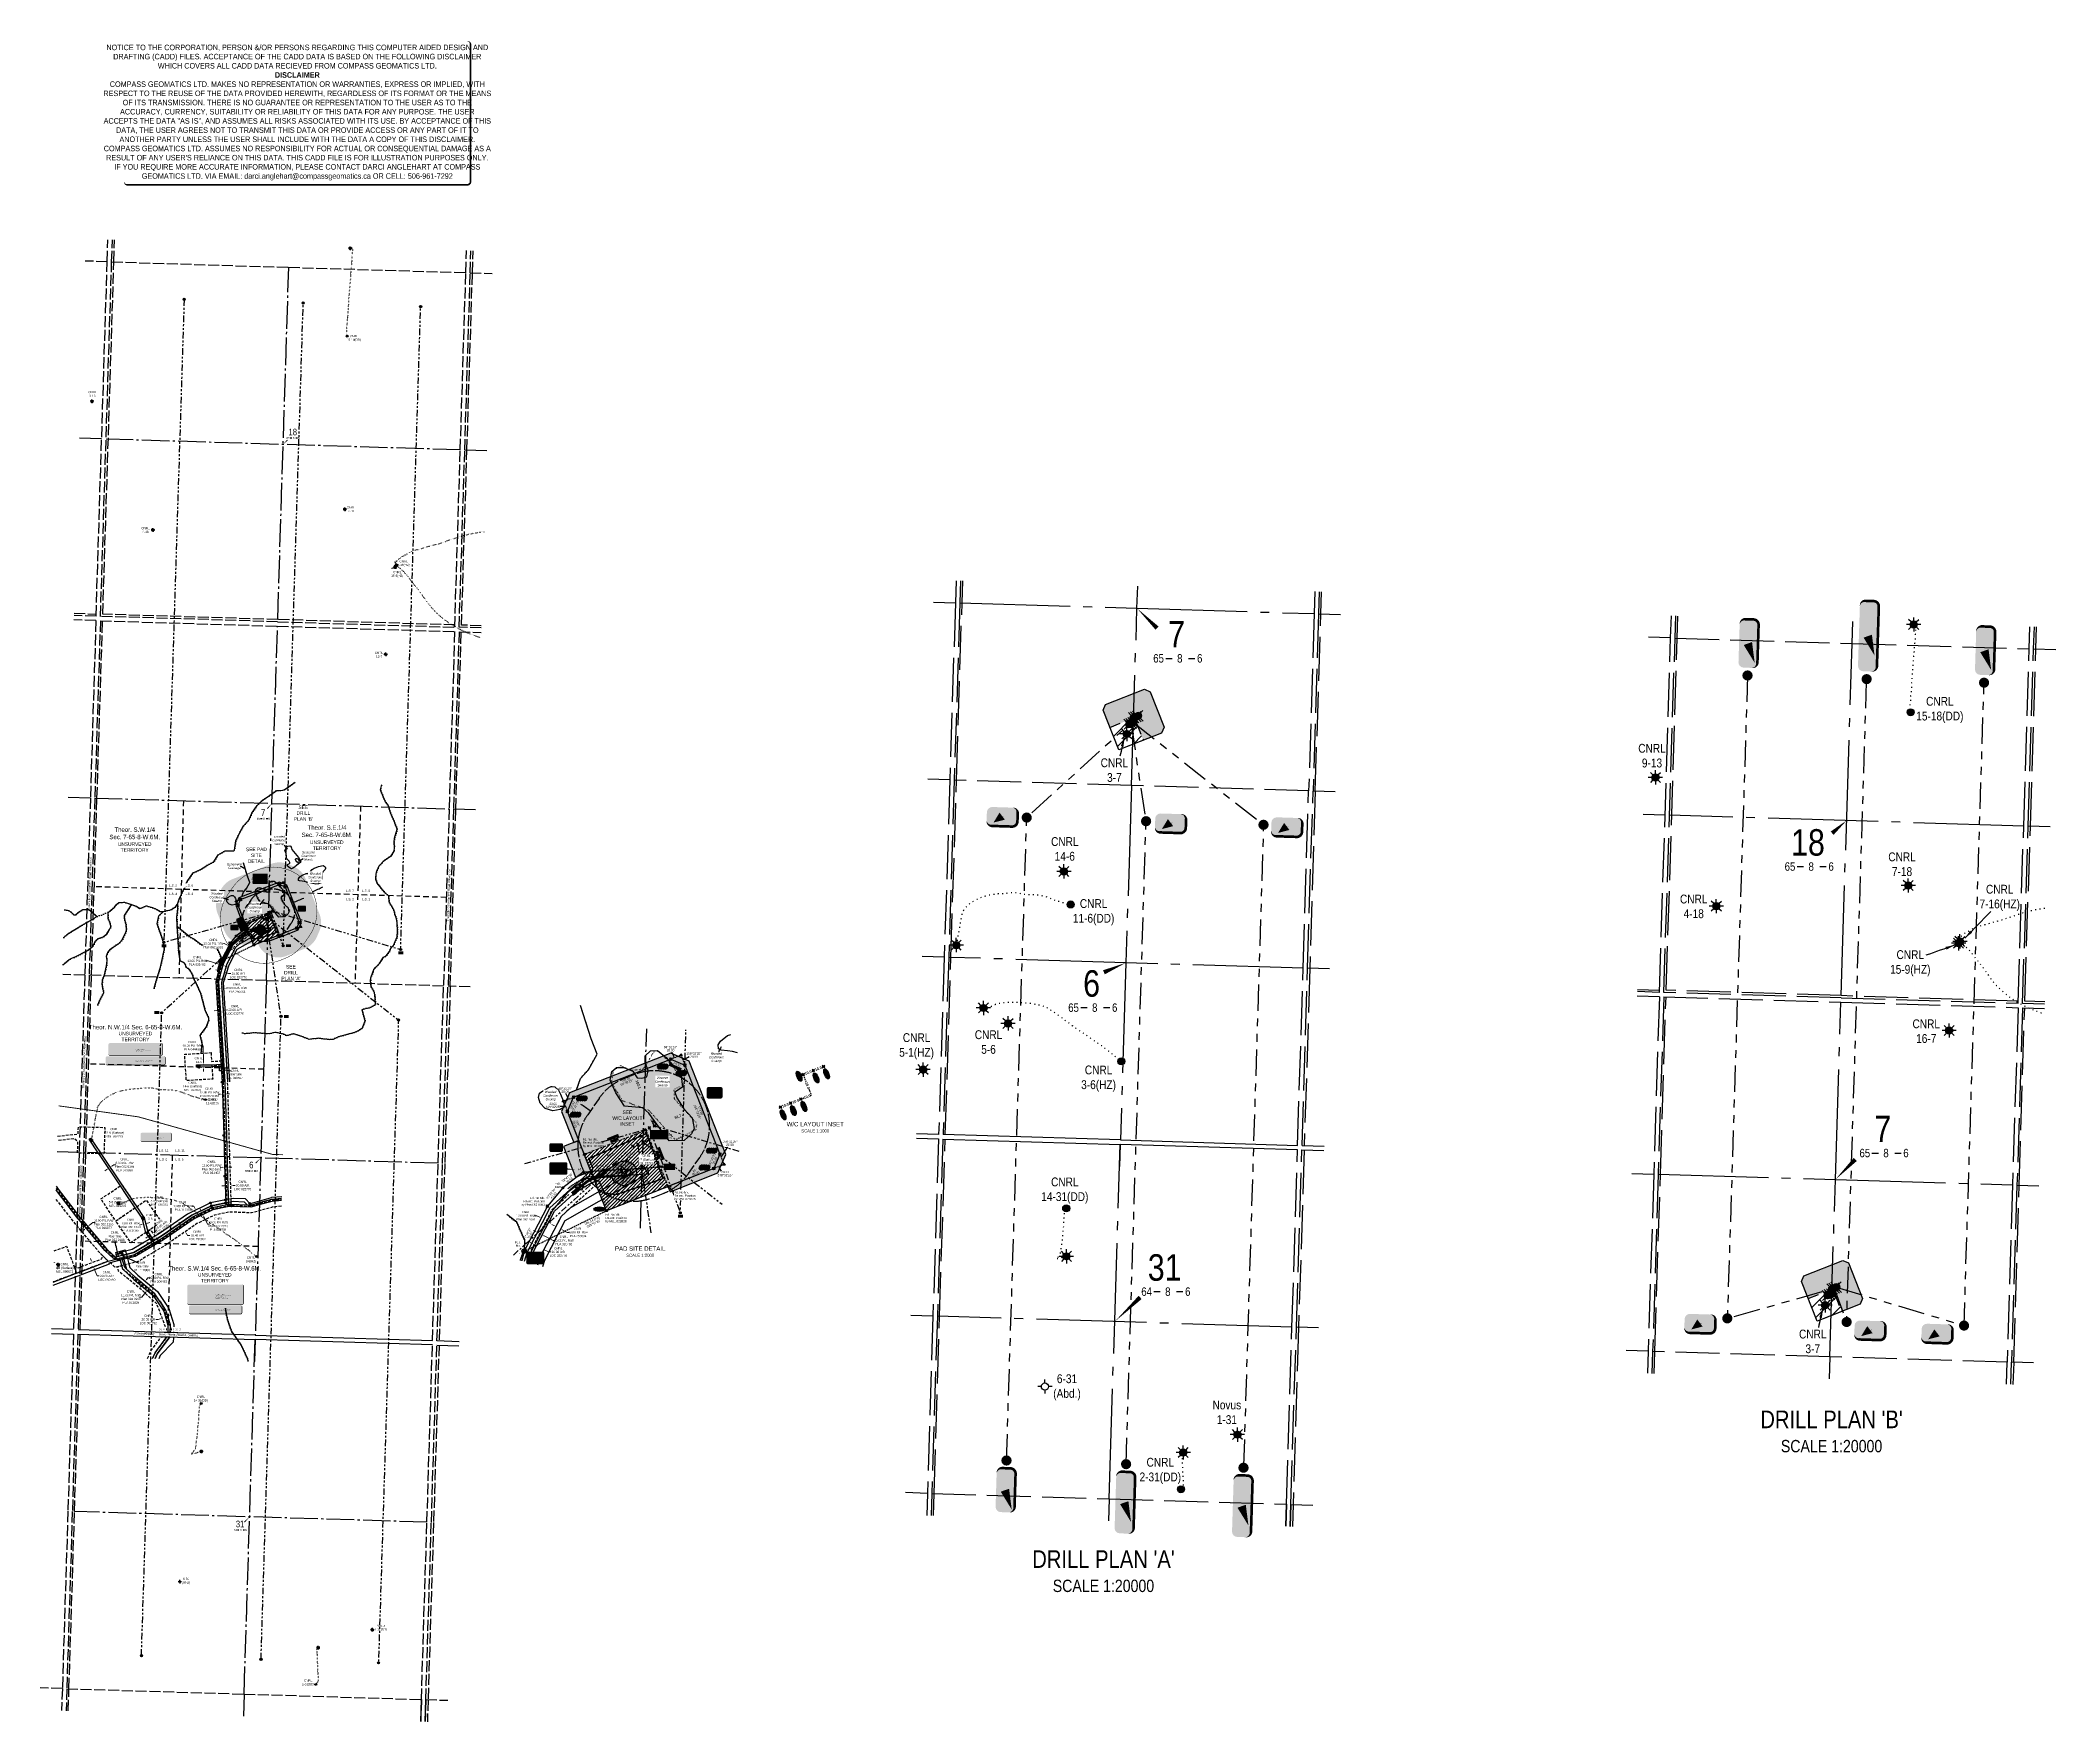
# Model space of a CAD drawing. Extents: x 357117 to 366258, y 6049523 to 6057149.
import ezdxf
from ezdxf.enums import TextEntityAlignment as Align

# ---------------------------------------------------------------- set-up
doc = ezdxf.new("R2018")
doc.units = 0
doc.header["$LTSCALE"] = 5
doc.header["$PDSIZE"] = 0.5
for name, pattern in [('0', [1, 1, 0]), ('DASHDOT2', [12.7, 6.35, -3.175, 0, -3.175]), ('foc-ACCESSROAD', [3.75, 2.5, -1.25]), ('foc-BUFFER', [16.75, 15, -1.75]), ('foc-DOT', [1, 0.2, -0.8]), ('foc-DRILLPATH', [14.75, 6, -1.75, 1.75, -1.75, 1.75, -1.75]), ('foc-LSD', [8, 5, -3]), ('foc-QUARTERLINE', [33, 25, -3, 2, -3]), ('foc-TIELINE', [1.875, 1.25, -0.625]), ('foc-TOPO', [1, 0.2, -0.8]), ('foc-TRAV', [1.875, 1.25, -0.625]), ('foc-UNSURVEYED', [12.5, 10, -2.5]), ('foc-WHEELTRACKS', [2, 0.4, -1.6]), ('UG_PIPE', [1.875, 1.25, -0.625])]:
    doc.linetypes.add(name, pattern=pattern)
doc.layers.get('Defpoints').update_dxf_attribs({"color": 9})
for name, color, linetype in [('10', 1, 'Continuous'), ('35', 37, 'Continuous'), ('9', 3, 'Continuous'), ('AB_LCON', 7, 'Continuous'), ('AS-DRILL', 8, 'foc-DOT'), ('AS-DRILL-T', 8, 'Continuous'), ('AS-PIPE-UG', 44, 'UG_PIPE'), ('AS-ROADS', 254, 'Continuous'), ('AS-SURFACE IMPACT', 7, 'Continuous'), ('AS-SYMBOL', 7, 'Continuous'), ('AS-WILDLIFE', 131, 'DASHDOT2'), ('AS-WILDLIFE-BLOCK', 131, 'Continuous'), ('AUX-BUFFER', 7, 'foc-BUFFER'), ('C-AR', 13, 'foc-ACCESSROAD'), ('C-RW', 13, 'Continuous'), ('C-SYMBOL', 7, 'Continuous'), ('C-WS', 13, 'foc-ACCESSROAD'), ('C-WS-S', 8, 'Continuous'), ('DETAIL-T', 7, 'Continuous'), ('F-WS-S', 8, 'Continuous'), ('L-BD', 7, 'Continuous'), ('L-BD1', 253, 'Continuous'), ('L-DETAIL-T', 3, 'Continuous'), ('L-MON', 1, 'Continuous'), ('L-QSEC', 8, 'foc-QUARTERLINE'), ('L-ROAD-T', 7, 'Continuous'), ('L-SEC', 7, 'Continuous'), ('L-SECLBL', 7, 'Continuous'), ('L-SECTION-LSD', 7, 'foc-LSD'), ('L-TIE', 7, 'foc-TIELINE'), ('L-UNS-T', 3, 'Continuous'), ('L-USEC', 7, 'foc-UNSURVEYED'), ('P-BUFFER-H 30m', 51, 'Continuous'), ('P-ELEVATION', 7, 'Continuous'), ('P-PDRILLPATH', 12, 'foc-DRILLPATH'), ('P-PROPOSED', 10, 'Continuous'), ('P-PROPOSED-EXISTING-H', 59, 'Continuous'), ('P-PROPOSED-H', 21, 'Continuous'), ('P-TEMP-BLOCKS', 250, 'Continuous'), ('P-TEMP-BLUE', 146, 'Continuous'), ('P-TRAV', 4, 'foc-TRAV'), ('T-BUSH', 110, '0'), ('T-TIE', 201, 'foc-TIELINE'), ('T-VEGETATION CHANGE', 104, 'foc-TOPO'), ('T-WATER-P3', 160, 'foc-WHEELTRACKS'), ('WATERCOURSE', 146, 'foc-TIELINE'), ('WETLAND', 143, 'Continuous'), ('WETLAND-T', 146, 'Continuous')]:
    doc.layers.add(name, color=color, linetype=linetype)
for name, color, linetype, lineweight in [('AS-GENERAL', 48, 'Continuous', 18), ('C-AR-T', 13, 'Continuous', 9), ('C-RW-T', 13, 'Continuous', 9), ('C-WS-T', 13, 'Continuous', 9), ('T-TEXT', 48, 'Continuous', 18), ('T-TIE-T', 201, 'Continuous', 18)]:
    doc.layers.add(name, color=color, linetype=linetype, lineweight=lineweight)
for name, color, linetype, true_color in [('AS-PIPE-AG', 7, 'Continuous', 0x7d00fa), ('AS-PIPE-AG-T', 7, 'Continuous', 0x7d00fa), ('AS-STRUCTURE-T', 7, 'Continuous', 0x454545), ('P-TEMP-BLUE-H', 7, 'Continuous', 0x99e6ff)]:
    doc.layers.add(name, color=color, linetype=linetype, true_color=true_color)
doc.layers.add('AS-STRUCTURE', color=7, linetype='Continuous', lineweight=30, true_color=0x595959)
doc.layers.add('DISCLAIMER', color=7, linetype='Continuous', plot=False)
doc.styles.add('100L', font='ARIALN.TTF', dxfattribs={"height": 11})
doc.styles.add('175L', font='ARIALN.TTF', dxfattribs={"height": 20})
doc.styles.add('80', font='ARIALN.TTF', dxfattribs={"height": 10})
doc.styles.add('80CG', font='ARIALN.TTF', dxfattribs={"height": 10})
doc.styles.add('80L', font='ARIALN.TTF', dxfattribs={"height": 10})
doc.styles.add('80LS', font='ARIALNI.TTF', dxfattribs={"height": 10})
doc.styles.add('BOLD', font='ARIALNB.TTF')
doc.styles.add('foc-LtypeFont', font='ARIALN.TTF', dxfattribs={"height": 7.35})
doc.styles.add('SIMPLEX', font='ARIALN.TTF')
doc.styles.get("Standard").update_dxf_attribs({"font": 'ARIALN.TTF'})
doc.linetypes.add('foc-TOPO-flowdirection-NOLINE', pattern='A,0,[">",foc-LtypeFont,S=0.3,R=0,X=0,Y=-0.945],-20,[">",foc-LtypeFont,S=0.3,R=0,X=0,Y=-0.945],0', length=20)
doc.dimstyles.new('CG2011', dxfattribs={"dimscale": 5, "dimtxt": 9, "dimasz": 2, "dimexe": 0.2, "dimexo": 0.0625, "dimgap": 0.5, "dimtad": 0, "dimtih": 1, "dimtoh": 1, "dimzin": 0, "dimdsep": 46, "dimtxsty": '80CG', "dimcen": 0.1, "dimse1": 1, "dimse2": 1, "dimclrd": 256, "dimclrt": 256, "dimaunit": 1, "dimadec": 4, "dimazin": 0, "dimtfac": 0.06, "dimtofl": 0, "dimtmove": 0, "dimatfit": 1, "dimfxl": 0.2, "dimtolj": 1, "dimtzin": 0, "dimlwd": -1, "dimarcsym": 0})
doc.dimstyles.new('Compass 5 000', dxfattribs={"dimscale": 5, "dimtxt": 9, "dimasz": 2, "dimexe": 0.2, "dimexo": 0.0625, "dimgap": 0.5, "dimtad": 0, "dimtih": 1, "dimtoh": 1, "dimzin": 0, "dimdsep": 46, "dimtxsty": '80CG', "dimcen": 0.1, "dimse1": 1, "dimse2": 1, "dimclrd": 256, "dimclrt": 256, "dimaunit": 1, "dimadec": 4, "dimazin": 0, "dimtfac": 0.06, "dimtofl": 0, "dimtmove": 0, "dimatfit": 1, "dimfxl": 0.2, "dimtolj": 1, "dimtzin": 0, "dimlwd": -1, "dimarcsym": 0})

# ---------------------------------------------------------------- blocks, each defined once
blk = doc.blocks.new('fdia')
at = {"color": 255, "const_width": 1}
blk.add_lwpolyline([(-0.5, 0, 1), (0.5, 0, 1)], format="xyb", close=True, dxfattribs=at)
blk = doc.blocks.new('Fdiaa')
blk.add_blockref('fdia', (0, 0))
blk = doc.blocks.new('fdib')
at = {"color": 1, "const_width": 1.6}
blk.add_lwpolyline([(-0.4, 0, 1), (0.4, 0, 1)], format="xyb", close=True, dxfattribs=at)
at = {"color": 1}
blk.add_circle((0, 0), 0.8, dxfattribs=at)
blk = doc.blocks.new('Fdibb')
blk.add_blockref('fdib', (0, 0))
blk = doc.blocks.new('fdicc')
for name in ['Fdibb', 'Fdiaa']:
    blk.add_blockref(name, (0, 0))
blk = doc.blocks.new('FDI')
blk.add_blockref('fdicc', (0, 0))
blk = doc.blocks.new('TRIA')
blk.add_hatch(color=255).paths.add_polyline_path([(0, 1.5), (-1.5, -0.9), (1.4, -0.9)])
blk = doc.blocks.new('TRIAA')
blk.add_blockref('TRIA', (0, 0))
blk = doc.blocks.new('TRIB')
at = {"color": 1}
blk.add_lwpolyline([(-1.1, -0.7), (0, 1.1), (1, -0.7)], close=True, dxfattribs=at)
blk = doc.blocks.new('TRIBB')
blk.add_blockref('TRIB', (0, 0))
blk = doc.blocks.new('TRICC')
for name in ['TRIAA', 'TRIBB']:
    blk.add_blockref(name, (0, 0))
blk = doc.blocks.new('plspike')
blk.add_blockref('TRICC', (0, 0))
blk = doc.blocks.new('PIG')
h = blk.add_hatch(color=255)
h.dxf.hatch_style = 1
edge = h.paths.add_edge_path()
edge.add_arc((0, 0), 0.85, 0, 360)
at = {"layer": 'AS-SYMBOL'}
h = blk.add_hatch(color=13, dxfattribs=at)
h.dxf.hatch_style = 1
h.paths.add_polyline_path([(-0.1, 0, 1), (-0.6, 0, 1)])
h = blk.add_hatch(color=13, dxfattribs=at)
h.dxf.hatch_style = 1
h.paths.add_polyline_path([(0.1, 0, 1), (0.6, 0, 1)])
at = {"layer": 'AS-SYMBOL', "color": 13}
for centre, radius in [((0, 0), 0.75), ((-0.3, 0), 0.225), ((0.3, 0), 0.225)]:
    blk.add_circle(centre, radius, dxfattribs=at)
blk = doc.blocks.new('RISER')
h = blk.add_hatch(color=255)
h.dxf.hatch_style = 1
edge = h.paths.add_edge_path()
edge.add_arc((0, 0), 0.7, 0, 360)
blk.add_hatch(color=13).paths.add_polyline_path([(0.6, -0.2), (-0.6, -0.2, 0.774597)])
at = {"color": 13}
blk.add_line((-0.6, -0.2), (0.6, -0.2), dxfattribs=at)
blk.add_circle((0, 0), 0.6, dxfattribs=at)
blk = doc.blocks.new('L-SECLBL')
at = {"layer": '9', "color": 7}
for p, q in [((-5.1, -27.8), (-12.3, -27.8)), ((20.7, -27.8), (13.5, -27.8))]:
    blk.add_line(p, q, dxfattribs=at)
at = {"layer": '10', "color": 2, "style": 'SIMPLEX'}
blk.add_attdef('SEC', text='', height=30, dxfattribs=at).set_placement((0, 0), align=Align.MIDDLE)
at = {"layer": '10', "color": 5, "style": '80L'}
blk.add_attdef('TWP', text='', height=9.5, dxfattribs=at).set_placement((-14.4, -27.4), align=Align.MIDDLE_RIGHT)
blk.add_attdef('RGE', text='', height=9.5, dxfattribs=at).set_placement((3.6, -27.4), align=Align.MIDDLE_CENTER)
blk.add_attdef('MER', text='', height=9.5, dxfattribs=at).set_placement((23.2, -27.4), align=Align.MIDDLE_LEFT)
blk = doc.blocks.new('WC')
at = {"layer": 'L-MON'}
h = blk.add_hatch(color=255, dxfattribs=at)
h.dxf.hatch_style = 1
edge = h.paths.add_edge_path()
edge.add_arc((0, 0), 0.9, 0, 360)
at = {"layer": 'L-MON', "color": 240, "flags": 128}
for points in [[(-0.62, 0.5), (-1.23, 1.12)], [(0.52, 0.61), (1.13, 1.21)], [(-1.18, -1.18), (-0.56, -0.57)], [(1.16, -1.18), (0.56, -0.57)]]:
    blk.add_lwpolyline(points, dxfattribs=at)
at = {"layer": 'L-MON', "color": 240}
for radius in [0.8, 0.373]:
    blk.add_circle((0, 0), radius, dxfattribs=at)
blk = doc.blocks.new('TEMP')
h = blk.add_hatch(color=255)
h.dxf.hatch_style = 1
h.paths.add_polyline_path([(0, 0.3), (-0.7, 1.2), (-0.7, 0.7), (-1.2, 0.7), (-0.3, 0), (-1.2, -0.7), (-0.7, -0.7), (-0.7, -1.2), (0, -0.3), (0.7, -1.2), (0.7, -0.7), (1.2, -0.7), (0.3, 0), (1.2, 0.7), (0.7, 0.7), (0.7, 1.2)])
h.paths.add_polyline_path([(0.6, 0.8), (0.6, 0.6), (0.8, 0.6), (0.1, 0), (0.8, -0.6), (0.6, -0.6), (0.6, -0.8), (0, -0.1), (-0.6, -0.8), (-0.6, -0.6), (-0.8, -0.6), (-0.1, 0), (-0.8, 0.6), (-0.6, 0.6), (-0.6, 0.8), (0, 0.1)], flags=16)
h = blk.add_hatch(color=1)
h.dxf.hatch_style = 1
h.paths.add_polyline_path([(0, 0.1), (-0.6, 0.8), (-0.6, 0.6), (-0.8, 0.6), (-0.1, 0), (-0.8, -0.6), (-0.6, -0.6), (-0.6, -0.8), (0, -0.1), (0.6, -0.8), (0.6, -0.6), (0.8, -0.6), (0.1, 0), (0.8, 0.6), (0.6, 0.6), (0.6, 0.8)])
at = {"color": 1}
for p, q in [((-0.1, 0), (0.1, 0)), ((0, 0.1), (0, -0.1))]:
    blk.add_line(p, q, dxfattribs=at)
at = {"color": 255, "flags": 128}
blk.add_lwpolyline([(-0.3, 0), (-1.2, 0.7), (-0.7, 0.7), (-0.7, 1.2), (0, 0.3), (0.7, 1.2), (0.7, 0.7), (1.2, 0.7), (0.3, 0), (1.2, -0.7), (0.7, -0.7), (0.7, -1.2), (0, -0.3), (-0.7, -1.2), (-0.7, -0.7), (-1.2, -0.7)], close=True, dxfattribs=at)
at = {"color": 1, "flags": 128}
blk.add_lwpolyline([(-0.1, 0), (-0.8, 0.6), (-0.6, 0.6), (-0.6, 0.8), (0, 0.1), (0.6, 0.8), (0.6, 0.6), (0.8, 0.6), (0.1, 0), (0.8, -0.6), (0.6, -0.6), (0.6, -0.8), (0, -0.1), (-0.6, -0.8), (-0.6, -0.6), (-0.8, -0.6)], close=True, dxfattribs=at)
blk = doc.blocks.new('*D45')
at = {"layer": 'C-RW-T', "transparency": 16777216}
for p, q in [((357942.7, 6052037.6), (357932.7, 6052037.3)), ((357974.7, 6052038.5), (357984.7, 6052038.8))]:
    blk.add_line(p, q, dxfattribs=at)
for points in [[(357942.7, 6052039.2), (357942.8, 6052035.9), (357952.7, 6052037.9)], [(357974.7, 6052040.2), (357974.8, 6052036.9), (357964.7, 6052038.2)]]:
    blk.add_solid(points, dxfattribs=at)
at = {"layer": 'Defpoints', "color": 0, "transparency": 16777216}
for p in [(357952.7, 6052037.9), (357953, 6052027.7), (357965, 6052028.1)]:
    blk.add_point(p, dxfattribs=at)
at = {"layer": 'C-RW-T', "transparency": 16777216, "insert": (357893.7, 6052037.3), "char_height": 10, "attachment_point": 5, "style": '80CG'}
blk.add_mtext('\\A1;CNRL\\P12.00 P/L R/W\\PPlan 062 8361\\PPLA 031402', dxfattribs=at)
blk = doc.blocks.new('*D46')
at = {"layer": 'C-RW-T', "transparency": 16777216}
for p, q in [((357932.8, 6052369.3), (357922.8, 6052369)), ((357964.8, 6052370.3), (357974.8, 6052370.6))]:
    blk.add_line(p, q, dxfattribs=at)
for points in [[(357932.8, 6052371), (357932.9, 6052367.6), (357942.8, 6052369.6)], [(357964.8, 6052371.9), (357964.9, 6052368.6), (357954.8, 6052370)]]:
    blk.add_solid(points, dxfattribs=at)
at = {"layer": 'Defpoints', "color": 0, "transparency": 16777216}
for p in [(357942.8, 6052369.9), (357942.8, 6052369.6), (357954.8, 6052370.3)]:
    blk.add_point(p, dxfattribs=at)
at = {"layer": 'C-RW-T', "transparency": 16777216, "insert": (357883.7, 6052369), "char_height": 10, "attachment_point": 5, "style": '80CG'}
blk.add_mtext('\\A1;CNRL\\P12.00 P/L R/W\\PPlan 062 8361\\PPLA 031402', dxfattribs=at)
blk = doc.blocks.new('*D47')
at = {"layer": 'C-RW-T', "transparency": 16777216}
for p, q in [((357950.5, 6053052.2), (357940.5, 6053052.2)), ((357962.1, 6053046.2), (357950.5, 6053052.2)), ((357990.5, 6053031.6), (357999.4, 6053027))]:
    blk.add_line(p, q, dxfattribs=at)
for points in [[(357962.8, 6053047.7), (357961.3, 6053044.8), (357970.9, 6053041.7)], [(357991.2, 6053033), (357989.7, 6053030.1), (357981.6, 6053036.1)]]:
    blk.add_solid(points, dxfattribs=at)
at = {"layer": 'C-RW-T', "transparency": 16777216, "insert": (357901.4, 6053052.2), "char_height": 10, "attachment_point": 5, "style": '80CG', "bg_fill": 3, "box_fill_scale": 1.1, "bg_fill_color": 256, "bg_fill_true_color": 13158600, "bg_fill_transparency": 0}
blk.add_mtext('\\A1;CNRL\\P12.00 P/L R/W\\PPlan 062 8361', dxfattribs=at)
at = {"layer": 'Defpoints', "color": 0, "transparency": 16777216}
for p in [(357960.2, 6053020.9), (357970.9, 6053041.7), (357970.9, 6053015.4)]:
    blk.add_point(p, dxfattribs=at)
blk = doc.blocks.new('*D48')
at = {"layer": 'C-AR-T', "transparency": 16777216}
for p, q in [((357915.8, 6052748.4), (357905.8, 6052747.8)), ((357955.7, 6052750.9), (357965.7, 6052751.5))]:
    blk.add_line(p, q, dxfattribs=at)
for points in [[(357915.7, 6052750.1), (357915.9, 6052746.7), (357925.8, 6052749)], [(357955.6, 6052752.6), (357955.8, 6052749.3), (357945.7, 6052750.3)]]:
    blk.add_solid(points, dxfattribs=at)
at = {"layer": 'Defpoints', "color": 0, "transparency": 16777216}
for p in [(357926, 6052745.8), (357945.7, 6052750.3), (357946, 6052747)]:
    blk.add_point(p, dxfattribs=at)
at = {"layer": 'C-AR-T', "transparency": 16777216, "insert": (358000, 6052751.5), "char_height": 10, "attachment_point": 5, "style": '80CG'}
blk.add_mtext('\\A1;CNRL\\P20.00 A/R\\PLOC 022776', dxfattribs=at)
blk = doc.blocks.new('*D49')
at = {"layer": 'C-AR-T', "transparency": 16777216}
for p, q in [((357950.2, 6051953.7), (357940.2, 6051953.4)), ((357990.2, 6051954.9), (358000.2, 6051955.2))]:
    blk.add_line(p, q, dxfattribs=at)
for points in [[(357950.2, 6051955.4), (357950.3, 6051952), (357960.2, 6051954)], [(357990.2, 6051956.6), (357990.3, 6051953.2), (357980.2, 6051954.6)]]:
    blk.add_solid(points, dxfattribs=at)
at = {"layer": 'Defpoints', "color": 0, "transparency": 16777216}
for p in [(357980.1, 6051959.6), (357960.1, 6051959), (357980.2, 6051954.6)]:
    blk.add_point(p, dxfattribs=at)
at = {"layer": 'C-AR-T', "transparency": 16777216, "insert": (358034.5, 6051955.2), "char_height": 10, "attachment_point": 5, "style": '80CG'}
blk.add_mtext('\\A1;CNRL\\P20.00 A/R\\PLOC 022776', dxfattribs=at)
blk = doc.blocks.new('*D50')
at = {"layer": 'C-RW-T', "transparency": 16777216}
for p, q in [((357855.3, 6052588.9), (357845.3, 6052588.9)), ((357856.5, 6052512.2), (357855.3, 6052588.9)), ((357857, 6052482.2), (357857.2, 6052472.2))]:
    blk.add_line(p, q, dxfattribs=at)
for points in [[(357858.2, 6052512.2), (357854.9, 6052512.2), (357856.7, 6052502.2)], [(357858.7, 6052482.2), (357855.4, 6052482.2), (357856.9, 6052492.2)]]:
    blk.add_solid(points, dxfattribs=at)
at = {"layer": 'Defpoints', "color": 0, "transparency": 16777216}
for p in [(357856.9, 6052492.2), (357876.6, 6052502.5), (357876.8, 6052492.5)]:
    blk.add_point(p, dxfattribs=at)
at = {"layer": 'C-RW-T', "transparency": 16777216, "insert": (357806.2, 6052588.9), "char_height": 10, "attachment_point": 5, "style": '80CG'}
blk.add_mtext('\\A1;CNRL\\P10.00 P/L R/W\\PPLA 044450', dxfattribs=at)
blk = doc.blocks.new('*U51')
h = blk.add_hatch(color=255)
edge = h.paths.add_edge_path()
edge.add_line((-116.5, -28.5), (116.5, -28.5))
edge.add_arc((116.5, -22.5), 6, 270, 360)
edge.add_line((122.5, -22.5), (122.5, 21))
edge.add_arc((116.5, 21), 6, 0, 90)
edge.add_line((116.5, 27), (-116.5, 27))
edge.add_arc((-116.5, 21), 6, 90, 180)
edge.add_line((-122.5, 21), (-122.5, -22.5))
edge.add_arc((-116.5, -22.5), 6, 180, 270)
at = {"color": 44, "flags": 128}
blk.add_lwpolyline([(-116.5, -28.5, 3, 3, 0), (116.5, -28.5, 3, 3, 0.414214), (122.5, -22.5, 3, 3, 0), (122.5, 21, 3, 0, 0.414214), (116.5, 27, 0, 0, 0), (-116.5, 27, 0, 0, 0.414214), (-122.5, 21, 0, 0, 0), (-122.5, -22.5, 0, 3, 0.414214)], format="xyseb", close=True, dxfattribs=at)
at = {"color": 44, "lineweight": 30, "flags": 104}
blk.add_attdef('ENTER_TEXT', text='', height=10, dxfattribs=at).set_placement((-0.3, 0), align=Align.MIDDLE_CENTER)
blk = doc.blocks.new('*D52')
at = {"layer": 'C-RW-T', "transparency": 16777216}
for p, q in [((357418.2, 6052027.6), (357409.9, 6052022)), ((357441.5, 6052043.2), (357449.8, 6052048.8)), ((357449.8, 6052048.8), (357459.8, 6052048.8))]:
    blk.add_line(p, q, dxfattribs=at)
for points in [[(357417.3, 6052028.9), (357419.2, 6052026.2), (357426.5, 6052033.1)], [(357440.5, 6052044.6), (357442.4, 6052041.8), (357433.2, 6052037.6)]]:
    blk.add_solid(points, dxfattribs=at)
at = {"layer": 'Defpoints', "color": 0, "transparency": 16777216}
for p in [(357424.8, 6052035.7), (357431.5, 6052040.2), (357433.2, 6052037.6)]:
    blk.add_point(p, dxfattribs=at)
at = {"layer": 'C-RW-T', "transparency": 16777216, "insert": (357498.5, 6052048.8), "char_height": 10, "attachment_point": 5, "style": '80CG'}
blk.add_mtext('\\A1;CNRL\\P8.00 P/L R/W\\PPlan 082 0159\\PPLA 070038', dxfattribs=at)
blk = doc.blocks.new('*D53')
at = {"layer": 'C-RW-T', "transparency": 16777216}
for p, q in [((357576.1, 6051777.3), (357566.4, 6051774.9)), ((357604.2, 6051784.4), (357613.9, 6051786.8))]:
    blk.add_line(p, q, dxfattribs=at)
for points in [[(357575.7, 6051778.9), (357576.5, 6051775.7), (357585.8, 6051779.7)], [(357603.8, 6051786), (357604.6, 6051782.8), (357594.5, 6051781.9)]]:
    blk.add_solid(points, dxfattribs=at)
at = {"layer": 'Defpoints', "color": 0, "transparency": 16777216}
for p in [(357585.5, 6051781), (357585.8, 6051779.7), (357594.2, 6051783.2)]:
    blk.add_point(p, dxfattribs=at)
at = {"layer": 'C-RW-T', "transparency": 16777216, "insert": (357527.7, 6051774.9), "char_height": 10, "attachment_point": 5, "style": '80CG'}
blk.add_mtext('\\A1;CNRL\\P9.00 P/L R/W\\PPlan 082 1830\\PPLA 032367', dxfattribs=at)
blk = doc.blocks.new('*D54')
at = {"layer": 'C-RW-T', "transparency": 16777216}
for p, q in [((357813.3, 6051861.6), (357803.3, 6051861.6)), ((357817.7, 6051852.6), (357813.3, 6051861.6)), ((357832, 6051822.9), (357836.3, 6051813.9))]:
    blk.add_line(p, q, dxfattribs=at)
for points in [[(357819.2, 6051853.4), (357816.2, 6051851.9), (357822, 6051843.6)], [(357833.5, 6051823.6), (357830.5, 6051822.2), (357827.7, 6051831.9)]]:
    blk.add_solid(points, dxfattribs=at)
at = {"layer": 'Defpoints', "color": 0, "transparency": 16777216}
for p in [(357822, 6051843.6), (357830.2, 6051847.6), (357835.9, 6051835.9)]:
    blk.add_point(p, dxfattribs=at)
at = {"layer": 'C-RW-T', "transparency": 16777216, "insert": (357764.3, 6051861.6), "char_height": 10, "attachment_point": 5, "style": '80CG'}
blk.add_mtext('\\A1;CNRL\\P13.00 P/L R/W\\PPLA 112056', dxfattribs=at)
blk = doc.blocks.new('*D55')
at = {"layer": 'C-AR-T', "transparency": 16777216}
for p, q in [((357750.6, 6051778.3), (357744.9, 6051786.5)), ((357779.3, 6051736.8), (357785, 6051728.6)), ((357785, 6051728.6), (357795, 6051728.6))]:
    blk.add_line(p, q, dxfattribs=at)
for points in [[(357751.9, 6051779.2), (357749.2, 6051777.4), (357756.2, 6051770.1)], [(357780.6, 6051737.8), (357777.9, 6051735.9), (357773.6, 6051745)]]:
    blk.add_solid(points, dxfattribs=at)
at = {"layer": 'Defpoints', "color": 0, "transparency": 16777216}
for p in [(357761.8, 6051774), (357773.6, 6051745), (357779.2, 6051748.9)]:
    blk.add_point(p, dxfattribs=at)
at = {"layer": 'C-AR-T', "transparency": 16777216, "insert": (357829.2, 6051728.6), "char_height": 10, "attachment_point": 5, "style": '80CG'}
blk.add_mtext('\\A1;CNRL\\P30.48 A/R\\PLOC 790602', dxfattribs=at)
blk = doc.blocks.new('*D56')
at = {"layer": 'C-RW-T', "transparency": 16777216}
for p, q in [((357844.7, 6051841), (357840.4, 6051850)), ((357857.7, 6051814), (357874.5, 6051779.2)), ((357874.5, 6051779.2), (357884.5, 6051779.2))]:
    blk.add_line(p, q, dxfattribs=at)
for points in [[(357846.2, 6051841.7), (357843.2, 6051840.3), (357849.1, 6051832)], [(357859.2, 6051814.7), (357856.2, 6051813.3), (357853.4, 6051823)]]:
    blk.add_solid(points, dxfattribs=at)
at = {"layer": 'Defpoints', "color": 0, "transparency": 16777216}
for p in [(357851.1, 6051833), (357853.4, 6051823), (357855.5, 6051824)]:
    blk.add_point(p, dxfattribs=at)
at = {"layer": 'C-RW-T', "transparency": 16777216, "insert": (357923.6, 6051779.2), "char_height": 10, "attachment_point": 5, "style": '80CG'}
blk.add_mtext('\\A1;CNRL\\P10.00 P/L R/W\\PPlan 022 2073\\PPLA 002731', dxfattribs=at)
blk = doc.blocks.new('*D57')
at = {"layer": 'C-AR-T', "transparency": 16777216}
for p, q in [((357347.5, 6051614.8), (357344, 6051624.2)), ((357361.6, 6051577.4), (357374, 6051544.6)), ((357374, 6051544.6), (357384, 6051544.6))]:
    blk.add_line(p, q, dxfattribs=at)
for points in [[(357349.1, 6051615.4), (357346, 6051614.2), (357351.1, 6051605.4)], [(357363.2, 6051577.9), (357360.1, 6051576.8), (357358.1, 6051586.7)]]:
    blk.add_solid(points, dxfattribs=at)
at = {"layer": 'Defpoints', "color": 0, "transparency": 16777216}
for p in [(357351.1, 6051605.4), (357358.2, 6051608.1), (357365.2, 6051589.4)]:
    blk.add_point(p, dxfattribs=at)
at = {"layer": 'C-AR-T', "transparency": 16777216, "insert": (357418.2, 6051544.6), "char_height": 10, "attachment_point": 5, "style": '80CG'}
blk.add_mtext('\\A1;CNRL\\P20.00 A/R\\PLOC 090560', dxfattribs=at)
blk = doc.blocks.new('*D58')
at = {"layer": 'C-RW-T', "transparency": 16777216}
for p, q in [((357598.3, 6051528.3), (357604.7, 6051536)), ((357604.7, 6051536), (357614.7, 6051536)), ((357575.8, 6051501.5), (357569.4, 6051493.8))]:
    blk.add_line(p, q, dxfattribs=at)
for points in [[(357574.5, 6051502.5), (357577.1, 6051500.4), (357582.2, 6051509.1)], [(357597, 6051529.4), (357599.6, 6051527.2), (357591.9, 6051520.6)]]:
    blk.add_solid(points, dxfattribs=at)
at = {"layer": 'Defpoints', "color": 0, "transparency": 16777216}
for p in [(357561.2, 6051526.7), (357570.9, 6051538.2), (357591.9, 6051520.6)]:
    blk.add_point(p, dxfattribs=at)
at = {"layer": 'C-RW-T', "transparency": 16777216, "insert": (357653.8, 6051536), "char_height": 10, "attachment_point": 5, "style": '80CG'}
blk.add_mtext('\\A1;CNRL\\P15.00 P/L R/W\\PPLA 200483', dxfattribs=at)
blk = doc.blocks.new('*D59')
at = {"layer": 'C-RW-T', "transparency": 16777216}
for p, q in [((357615.1, 6051494.7), (357621.5, 6051502.4)), ((357576.5, 6051448.6), (357566.5, 6051448.6)), ((357595.2, 6051471), (357576.5, 6051448.6))]:
    blk.add_line(p, q, dxfattribs=at)
for points in [[(357593.9, 6051472), (357596.5, 6051469.9), (357601.6, 6051478.6)], [(357613.8, 6051495.8), (357616.4, 6051493.7), (357608.7, 6051487.1)]]:
    blk.add_solid(points, dxfattribs=at)
at = {"layer": 'Defpoints', "color": 0, "transparency": 16777216}
for p in [(357601.6, 6051478.6), (357603, 6051477.5), (357610, 6051485.9)]:
    blk.add_point(p, dxfattribs=at)
at = {"layer": 'C-RW-T', "transparency": 16777216, "insert": (357527.5, 6051448.6), "char_height": 10, "attachment_point": 5, "style": '80CG'}
blk.add_mtext('\\A1;CNRL\\P11.00 P/L R/W\\PPlan 094 0990\\PPLA 041029', dxfattribs=at)
blk = doc.blocks.new('*D60')
at = {"layer": 'C-AR-T', "transparency": 16777216}
for p, q in [((357650.6, 6051347.2), (357640.6, 6051347.2)), ((357659.9, 6051350.8), (357650.6, 6051347.2)), ((357697.3, 6051364.9), (357706.7, 6051368.5))]:
    blk.add_line(p, q, dxfattribs=at)
for points in [[(357659.3, 6051352.3), (357660.5, 6051349.2), (357669.3, 6051354.3)], [(357696.7, 6051366.5), (357697.9, 6051363.4), (357688, 6051361.4)]]:
    blk.add_solid(points, dxfattribs=at)
at = {"layer": 'Defpoints', "color": 0, "transparency": 16777216}
for p in [(357669.3, 6051354.3), (357671.1, 6051349.5), (357689.8, 6051356.6)]:
    blk.add_point(p, dxfattribs=at)
at = {"layer": 'C-AR-T', "transparency": 16777216, "insert": (357606.3, 6051347.2), "char_height": 10, "attachment_point": 5, "style": '80CG'}
blk.add_mtext('\\A1;CNRL\\P20.00 A/R\\PLOC 051732', dxfattribs=at)
blk = doc.blocks.new('*D61')
at = {"layer": 'C-RW-T', "transparency": 16777216}
for p, q in [((357339.6, 6051774.8), (357354.8, 6051787.5)), ((357354.8, 6051787.5), (357364.8, 6051787.5)), ((357316.7, 6051755.4), (357309.1, 6051749))]:
    blk.add_line(p, q, dxfattribs=at)
for points in [[(357315.6, 6051756.7), (357317.8, 6051754.1), (357324.3, 6051761.9)], [(357338.6, 6051776), (357340.7, 6051773.5), (357332, 6051768.3)]]:
    blk.add_solid(points, dxfattribs=at)
at = {"layer": 'Defpoints', "color": 0, "transparency": 16777216}
for p in [(357332, 6051768.3), (357337.6, 6051746.2), (357345.2, 6051752.6)]:
    blk.add_point(p, dxfattribs=at)
at = {"layer": 'C-RW-T', "transparency": 16777216, "insert": (357403.8, 6051787.5), "char_height": 10, "attachment_point": 5, "style": '80CG'}
blk.add_mtext('\\A1;CNRL\\P10.00 P/L R/W\\PPlan 022 2188\\PPLA 010077', dxfattribs=at)
blk = doc.blocks.new('*U62')
h = blk.add_hatch(color=255)
edge = h.paths.add_edge_path()
edge.add_line((-121.5, -45.5), (121.5, -45.5))
edge.add_arc((121.5, -39.5), 6, 270, 360)
edge.add_line((127.5, -39.5), (127.5, 38))
edge.add_arc((121.5, 38), 6, 0, 90)
edge.add_line((121.5, 44), (-121.5, 44))
edge.add_arc((-121.5, 38), 6, 90, 180)
edge.add_line((-127.5, 38), (-127.5, -39.5))
edge.add_arc((-121.5, -39.5), 6, 180, 270)
at = {"color": 44, "flags": 128}
blk.add_lwpolyline([(-121.5, -45.5, 3, 3, 0), (121.5, -45.5, 3, 3, 0.414214), (127.5, -39.5, 3, 3, 0), (127.5, 38, 3, 0, 0.414214), (121.5, 44, 0, 0, 0), (-121.5, 44, 0, 0, 0.414214), (-127.5, 38, 0, 0, 0), (-127.5, -39.5, 0, 3, 0.414214)], format="xyseb", close=True, dxfattribs=at)
at = {"color": 44, "lineweight": 30, "flags": 104}
blk.add_attdef('ENTER_TEXT', text='', height=10, dxfattribs=at).set_placement((-0.3, 0), align=Align.MIDDLE_CENTER)
blk = doc.blocks.new('plbh')
at = {"layer": 'L-MON'}
h = blk.add_hatch(color=255, dxfattribs=at)
h.dxf.hatch_style = 1
edge = h.paths.add_edge_path()
edge.add_arc((0, 0), 1.16, 0, 360)
h = blk.add_hatch(color=256, dxfattribs=at)
h.dxf.hatch_style = 1
h.paths.add_polyline_path([(-0.96, 0, 1), (0.96, 0, 1)])
h.paths.add_polyline_path([(0.91, 0, -1), (-0.91, 0, -1)], flags=16)
h.paths.add_polyline_path([(0.45, 0, -1), (-0.45, 0, -1)], flags=0)
h = blk.add_hatch(color=256, dxfattribs=at)
h.dxf.hatch_style = 1
h.paths.add_polyline_path([(-0.45, 0, 1), (0.45, 0, 1)])
h.paths.add_polyline_path([(0.4, 0, -1), (-0.4, 0, -1)], flags=16)
at = {"layer": 'L-MON', "color": 240}
for radius in [0.96, 0.91, 0.45, 0.4]:
    blk.add_circle((0, 0), radius, dxfattribs=at)
blk = doc.blocks.new('*U44')
h = blk.add_hatch(color=255)
edge = h.paths.add_edge_path()
edge.add_line((-129, -20), (129, -20))
edge.add_arc((129, -14), 6, 270, 360)
edge.add_line((135, -14), (135, 12.5))
edge.add_arc((129, 12.5), 6, 0, 90)
edge.add_line((129, 18.5), (-129, 18.5))
edge.add_arc((-129, 12.5), 6, 90, 180)
edge.add_line((-135, 12.5), (-135, -14))
edge.add_arc((-129, -14), 6, 180, 270)
at = {"color": 131, "flags": 128}
blk.add_lwpolyline([(-129, -20, 3, 3, 0), (129, -20, 3, 3, 0.414214), (135, -14, 3, 3, 0), (135, 12.5, 3, 0, 0.414214), (129, 18.5, 0, 0, 0), (-129, 18.5, 0, 0, 0.414214), (-135, 12.5, 0, 0, 0), (-135, -14, 0, 3, 0.414214)], format="xyseb", close=True, dxfattribs=at)
at = {"color": 131, "lineweight": 30, "flags": 104}
blk.add_attdef('ENTER_TEXT', text='', height=10, dxfattribs=at).set_placement((-0.3, 0), align=Align.MIDDLE_CENTER)
blk = doc.blocks.new('*U63')
h = blk.add_hatch(color=255)
edge = h.paths.add_edge_path()
edge.add_line((-114, -20), (114, -20))
edge.add_arc((114, -14), 6, 270, 360)
edge.add_line((120, -14), (120, 12.5))
edge.add_arc((114, 12.5), 6, 0, 90)
edge.add_line((114, 18.5), (-114, 18.5))
edge.add_arc((-114, 12.5), 6, 90, 180)
edge.add_line((-120, 12.5), (-120, -14))
edge.add_arc((-114, -14), 6, 180, 270)
at = {"color": 131, "flags": 128}
blk.add_lwpolyline([(-114, -20, 3, 3, 0), (114, -20, 3, 3, 0.414214), (120, -14, 3, 3, 0), (120, 12.5, 3, 0, 0.414214), (114, 18.5, 0, 0, 0), (-114, 18.5, 0, 0, 0.414214), (-120, 12.5, 0, 0, 0), (-120, -14, 0, 3, 0.414214)], format="xyseb", close=True, dxfattribs=at)
at = {"color": 131, "lineweight": 30, "flags": 104}
blk.add_attdef('ENTER_TEXT', text='', height=10, dxfattribs=at).set_placement((-0.3, 0), align=Align.MIDDLE_CENTER)
blk = doc.blocks.new('*U64')
h = blk.add_hatch(color=255)
edge = h.paths.add_edge_path()
edge.add_line((-64, -20), (64, -20))
edge.add_arc((64, -14), 6, 270, 360)
edge.add_line((70, -14), (70, 12.5))
edge.add_arc((64, 12.5), 6, 0, 90)
edge.add_line((64, 18.5), (-64, 18.5))
edge.add_arc((-64, 12.5), 6, 90, 180)
edge.add_line((-70, 12.5), (-70, -14))
edge.add_arc((-64, -14), 6, 180, 270)
at = {"color": 131, "flags": 128}
blk.add_lwpolyline([(-64, -20, 3, 3, 0), (64, -20, 3, 3, 0.414214), (70, -14, 3, 3, 0), (70, 12.5, 3, 0, 0.414214), (64, 18.5, 0, 0, 0), (-64, 18.5, 0, 0, 0.414214), (-70, 12.5, 0, 0, 0), (-70, -14, 0, 3, 0.414214)], format="xyseb", close=True, dxfattribs=at)
at = {"color": 131, "lineweight": 30, "flags": 104}
blk.add_attdef('ENTER_TEXT', text='', height=10, dxfattribs=at).set_placement((-0.3, 0), align=Align.MIDDLE_CENTER)
blk = doc.blocks.new('ICP_text')
at = {"color": 14, "insert": (-10.8, -0.5), "char_height": 10, "attachment_point": 5, "style": '80L', "bg_fill": 1, "box_fill_scale": 1.15, "bg_fill_color": 255, "bg_fill_transparency": 0}
blk.add_mtext_dynamic_manual_height_columns('\\pxqc;ICP', width=19.07, gutter_width=47.5, heights=[0], dxfattribs=at)
blk = doc.blocks.new('GAS')
h = blk.add_hatch(color=255)
h.dxf.hatch_style = 1
edge = h.paths.add_edge_path()
edge.add_arc((0, 0), 0.9, 0, 360)
for p, q in [((-0.81, 0), (-1.62, 0)), ((-0.57, 0.57), (-1.14, 1.14)), ((0, 0.81), (0, 1.62)), ((0.57, 0.57), (1.14, 1.14)), ((1.62, 0), (0.81, 0)), ((-0.57, -0.57), (-1.14, -1.14)), ((0, -0.81), (0, -1.62)), ((1.14, -1.14), (0.57, -0.57))]:
    blk.add_line(p, q)
blk.add_circle((0, 0), 0.8)
blk = doc.blocks.new('GABD')
for p, q in [((-0.81, 0), (-1.62, 0)), ((0, 0.81), (0, 1.62)), ((1.62, 0), (0.81, 0)), ((0, -0.81), (0, -1.62))]:
    blk.add_line(p, q)
blk.add_circle((0, 0), 0.8)
blk = doc.blocks.new('*U67')
at = {"true_color": 0x99e6ff}
h = blk.add_hatch(color=141, dxfattribs=at)
edge = h.paths.add_edge_path()
edge.add_line((-29, -31.7), (29, -31.7))
edge.add_arc((29, -25.7), 6, 270, 360)
edge.add_line((35, -25.7), (35, 12.5))
edge.add_arc((29, 12.5), 6, 0, 90)
edge.add_line((29, 18.5), (-29, 18.5))
edge.add_arc((-29, 12.5), 6, 90, 180)
edge.add_line((-35, 12.5), (-35, -25.7))
edge.add_arc((-29, -25.7), 6, 180, 270)
at = {"color": 250, "flags": 128}
blk.add_lwpolyline([(-29, -31.7, 3, 3, 0), (29, -31.7, 3, 3, 0.414214), (35, -25.7, 3, 3, 0), (35, 12.5, 3, 0, 0.414214), (29, 18.5, 0, 0, 0), (-29, 18.5, 0, 0, 0.414214), (-35, 12.5, 0, 0, 0), (-35, -25.7, 0, 3, 0.414214)], format="xyseb", close=True, dxfattribs=at)
at = {"flags": 128}
blk.add_lwpolyline([(-22, -24.5, 0, 7.5, 0), (0, 0, 0, 0, 0)], format="xyseb", dxfattribs=at)
at = {"color": 250, "lineweight": 30, "flags": 104}
blk.add_attdef('TEMP_AREA_W1', text='', height=12, dxfattribs=at).set_placement((0, 8.3), align=Align.MIDDLE_CENTER)
blk.add_attdef('ENTER_TEXT', text='', height=9, dxfattribs=at).set_placement((0, -3.5), align=Align.TOP_CENTER)
blk = doc.blocks.new('Temp_Area5')
at = {"true_color": 0x99e6ff}
h = blk.add_hatch(color=141, dxfattribs=at)
h.dxf.hatch_style = 1
h.paths.add_polyline_path([(-16.8, -9.4), (16.3, -9.4), (16.3, 9.1), (-16.8, 9.1)])
at = {"color": 250}
for points in [[(-17, -9.6), (16.5, -9.6), (16.5, 9.3), (-17, 9.3)], [(-16.9, -9.5), (16.4, -9.5), (16.4, 9.2), (-16.9, 9.2)]]:
    blk.add_lwpolyline(points, close=True, dxfattribs=at)
at = {"color": 250, "style": '80L'}
blk.add_attdef('TEMPORARY', text='', height=9, dxfattribs=at).set_placement((0, -0.1), align=Align.MIDDLE_CENTER)
blk = doc.blocks.new('*U68')
at = {"true_color": 0x99e6ff}
h = blk.add_hatch(color=141, dxfattribs=at)
edge = h.paths.add_edge_path()
edge.add_line((-24, -19.5), (24, -19.5))
edge.add_arc((24, -13.5), 6, 270, 360)
edge.add_line((30, -13.5), (30, 12.5))
edge.add_arc((24, 12.5), 6, 0, 90)
edge.add_line((24, 18.5), (-24, 18.5))
edge.add_arc((-24, 12.5), 6, 90, 180)
edge.add_line((-30, 12.5), (-30, -13.5))
edge.add_arc((-24, -13.5), 6, 180, 270)
at = {"color": 250, "flags": 128}
blk.add_lwpolyline([(-24, -19.5, 3, 3, 0), (24, -19.5, 3, 3, 0.414214), (30, -13.5, 3, 3, 0), (30, 12.5, 3, 0, 0.414214), (24, 18.5, 0, 0, 0), (-24, 18.5, 0, 0, 0.414214), (-30, 12.5, 0, 0, 0), (-30, -13.5, 0, 3, 0.414214)], format="xyseb", close=True, dxfattribs=at)
at = {"flags": 128}
blk.add_lwpolyline([(-18.6, -16, 0, 7.5, 0), (0, 0, 0, 0, 0)], format="xyseb", dxfattribs=at)
at = {"color": 250, "lineweight": 30, "flags": 104}
blk.add_attdef('TEMP_AREA_W1', text='', height=12, dxfattribs=at).set_placement((0, 8.3), align=Align.MIDDLE_CENTER)
blk.add_attdef('ENTER_TEXT', text='', height=9, dxfattribs=at).set_placement((0, -3.5), align=Align.TOP_CENTER)
blk = doc.blocks.new('*D69')
at = {"layer": 'C-RW-T', "transparency": 16777216}
for p, q in [((359368.4, 6051818), (359358.4, 6051818)), ((359379.6, 6051812.2), (359368.4, 6051818)), ((359424, 6051789.2), (359432.9, 6051784.6))]:
    blk.add_line(p, q, dxfattribs=at)
for points in [[(359380.4, 6051813.7), (359378.9, 6051810.7), (359388.5, 6051807.6)], [(359424.8, 6051790.7), (359423.3, 6051787.8), (359415.2, 6051793.8)]]:
    blk.add_solid(points, dxfattribs=at)
at = {"layer": 'Defpoints', "color": 0, "transparency": 16777216}
for p in [(359388.5, 6051807.6), (359397, 6051824), (359423.6, 6051810.2)]:
    blk.add_point(p, dxfattribs=at)
at = {"layer": 'C-RW-T', "transparency": 16777216, "insert": (359319.3, 6051818), "char_height": 10, "attachment_point": 5, "style": '80CG'}
blk.add_mtext('\\A1;CNRL\\P12.00 P/L R/W\\PPlan 062 8361', dxfattribs=at)
blk = doc.blocks.new('we')
at = {"layer": 'P-ELEVATION'}
h = blk.add_hatch(color=111, dxfattribs=at)
h.dxf.hatch_style = 1
edge = h.paths.add_edge_path()
edge.add_ellipse((0, 0), major_axis=(-24.4, 0), ratio=0.410256, start_angle=0, end_angle=360)
at = {"layer": 'P-ELEVATION', "color": 7, "flags": 128}
blk.add_lwpolyline([(0, 0, 12.5, 0, 0), (-12.4, -6.4, 0, 0, 0)], format="xyseb", dxfattribs=at)
at = {"layer": 'P-ELEVATION', "color": 7}
blk.add_ellipse((0, 0), major_axis=(-24.4, 0), ratio=0.410256, dxfattribs=at)
at = {"layer": 'P-ELEVATION', "style": '80'}
blk.add_attdef('ELEVATION', text='', height=10, dxfattribs=at).set_placement((0, 0), align=Align.MIDDLE_CENTER)
blk = doc.blocks.new('*U71')
at = {"layer": '35', "color": 3}
blk.add_circle((0, 0), 10, dxfattribs=at)
at = {"layer": '35', "color": 3, "lineweight": 30, "flags": 104}
blk.add_attdef('RP', text='', height=10, dxfattribs=at).set_placement((-21.3, -10.3), align=Align.MIDDLE_CENTER)
blk = doc.blocks.new('*U72')
h = blk.add_hatch(color=254)
edge = h.paths.add_edge_path()
edge.add_line((-34, -28.5), (34, -28.5))
edge.add_arc((34, -22.5), 6, 270, 360)
edge.add_line((40, -22.5), (40, 21))
edge.add_arc((34, 21), 6, 0, 90)
edge.add_line((34, 27), (-34, 27))
edge.add_arc((-34, 21), 6, 90, 180)
edge.add_line((-40, 21), (-40, -22.5))
edge.add_arc((-34, -22.5), 6, 180, 270)
at = {"color": 1, "flags": 128}
blk.add_lwpolyline([(-34, -28.5, 3, 3, 0), (34, -28.5, 3, 3, 0.414214), (40, -22.5, 3, 3, 0), (40, 21, 3, 0, 0.414214), (34, 27, 0, 0, 0), (-34, 27, 0, 0, 0.414214), (-40, 21, 0, 0, 0), (-40, -22.5, 0, 3, 0.414214)], format="xyseb", close=True, dxfattribs=at)
blk.add_lwpolyline([(-28.3, -21.9, 0, 10, 0), (0, 0, 5, 5, 0)], format="xyseb", dxfattribs=at)
at = {"color": 1, "lineweight": 30, "flags": 104}
blk.add_attdef('ENTER_TEXT', text='', height=10, dxfattribs=at).set_placement((-0.3, 0), align=Align.MIDDLE_CENTER)
blk = doc.blocks.new('*U73')
h = blk.add_hatch(color=254)
edge = h.paths.add_edge_path()
edge.add_line((-34, -28.5), (34, -28.5))
edge.add_arc((34, -22.5), 6, 270, 360)
edge.add_line((40, -22.5), (40, 21))
edge.add_arc((34, 21), 6, 0, 90)
edge.add_line((34, 27), (-34, 27))
edge.add_arc((-34, 21), 6, 90, 180)
edge.add_line((-40, 21), (-40, -22.5))
edge.add_arc((-34, -22.5), 6, 180, 270)
at = {"color": 1, "flags": 128}
blk.add_lwpolyline([(-34, -28.5, 3, 3, 0), (34, -28.5, 3, 3, 0.414214), (40, -22.5, 3, 3, 0), (40, 21, 3, 0, 0.414214), (34, 27, 0, 0, 0), (-34, 27, 0, 0, 0.414214), (-40, 21, 0, 0, 0), (-40, -22.5, 0, 3, 0.414214)], format="xyseb", close=True, dxfattribs=at)
blk.add_lwpolyline([(83.2, -7.1, 0, 10, 0), (0, 0, 5, 5, 0)], format="xyseb", dxfattribs=at)
at = {"color": 1, "lineweight": 30, "flags": 104}
blk.add_attdef('ENTER_TEXT', text='', height=10, dxfattribs=at).set_placement((-0.3, 0), align=Align.MIDDLE_CENTER)
blk = doc.blocks.new('*U76')
h = blk.add_hatch(color=254)
edge = h.paths.add_edge_path()
edge.add_line((-29, -11.5), (29, -11.5))
edge.add_arc((29, -5.5), 6, 270, 360)
edge.add_line((35, -5.5), (35, 4))
edge.add_arc((29, 4), 6, 0, 90)
edge.add_line((29, 10), (-29, 10))
edge.add_arc((-29, 4), 6, 90, 180)
edge.add_line((-35, 4), (-35, -5.5))
edge.add_arc((-29, -5.5), 6, 180, 270)
at = {"color": 1, "flags": 128}
blk.add_lwpolyline([(-29, -11.5, 3, 3, 0), (29, -11.5, 3, 3, 0.414214), (35, -5.5, 3, 3, 0), (35, 4, 3, 0, 0.414214), (29, 10, 0, 0, 0), (-29, 10, 0, 0, 0.414214), (-35, 4, 0, 0, 0), (-35, -5.5, 0, 3, 0.414214)], format="xyseb", close=True, dxfattribs=at)
blk.add_lwpolyline([(-21.7, -8.4, 0, 10, 0), (0, 0, 5, 5, 0)], format="xyseb", dxfattribs=at)
at = {"color": 1, "lineweight": 30, "flags": 104}
blk.add_attdef('ENTER_TEXT', text='', height=10, dxfattribs=at).set_placement((-0.3, 0), align=Align.MIDDLE_CENTER)
blk = doc.blocks.new('*U77')
h = blk.add_hatch(color=254)
edge = h.paths.add_edge_path()
edge.add_line((-19, -11.5), (19, -11.5))
edge.add_arc((19, -5.5), 6, 270, 360)
edge.add_line((25, -5.5), (25, 4))
edge.add_arc((19, 4), 6, 0, 90)
edge.add_line((19, 10), (-19, 10))
edge.add_arc((-19, 4), 6, 90, 180)
edge.add_line((-25, 4), (-25, -5.5))
edge.add_arc((-19, -5.5), 6, 180, 270)
at = {"color": 1, "flags": 128}
blk.add_lwpolyline([(-21.7, -8.4, 0, 10, 0), (0, 0, 5, 5, 0)], format="xyseb", dxfattribs=at)
blk.add_lwpolyline([(-19, -11.5, 3, 3, 0), (19, -11.5, 3, 3, 0.414214), (25, -5.5, 3, 3, 0), (25, 4, 3, 0, 0.414214), (19, 10, 0, 0, 0), (-19, 10, 0, 0, 0.414214), (-25, 4, 0, 0, 0), (-25, -5.5, 0, 3, 0.414214)], format="xyseb", close=True, dxfattribs=at)
at = {"color": 1, "lineweight": 30, "flags": 104}
blk.add_attdef('ENTER_TEXT', text='', height=10, dxfattribs=at).set_placement((-0.3, 0), align=Align.MIDDLE_CENTER)
blk = doc.blocks.new('*U78')
h = blk.add_hatch(color=254)
edge = h.paths.add_edge_path()
edge.add_line((-11.5, -11.5), (11.5, -11.5))
edge.add_arc((11.5, -5.5), 6, 270, 360)
edge.add_line((17.5, -5.5), (17.5, 4))
edge.add_arc((11.5, 4), 6, 0, 90)
edge.add_line((11.5, 10), (-11.5, 10))
edge.add_arc((-11.5, 4), 6, 90, 180)
edge.add_line((-17.5, 4), (-17.5, -5.5))
edge.add_arc((-11.5, -5.5), 6, 180, 270)
at = {"color": 1, "flags": 128}
blk.add_lwpolyline([(-11.5, -11.5, 3, 3, 0), (11.5, -11.5, 3, 3, 0.414214), (17.5, -5.5, 3, 3, 0), (17.5, 4, 3, 0, 0.414214), (11.5, 10, 0, 0, 0), (-11.5, 10, 0, 0, 0.414214), (-17.5, 4, 0, 0, 0), (-17.5, -5.5, 0, 3, 0.414214)], format="xyseb", close=True, dxfattribs=at)
blk.add_lwpolyline([(-9.6, -7.6, 0, 10, 0), (0, 0, 5, 5, 0)], format="xyseb", dxfattribs=at)
at = {"color": 1, "lineweight": 30, "flags": 104}
blk.add_attdef('ENTER_TEXT', text='', height=10, dxfattribs=at).set_placement((-0.3, 0), align=Align.MIDDLE_CENTER)
blk = doc.blocks.new('*U74')
h = blk.add_hatch(color=254)
edge = h.paths.add_edge_path()
edge.add_line((-21.5, -11.5), (21.5, -11.5))
edge.add_arc((21.5, -5.5), 6, 270, 360)
edge.add_line((27.5, -5.5), (27.5, 4))
edge.add_arc((21.5, 4), 6, 0, 90)
edge.add_line((21.5, 10), (-21.5, 10))
edge.add_arc((-21.5, 4), 6, 90, 180)
edge.add_line((-27.5, 4), (-27.5, -5.5))
edge.add_arc((-21.5, -5.5), 6, 180, 270)
at = {"color": 1, "flags": 128}
blk.add_lwpolyline([(-21.5, -11.5, 3, 3, 0), (21.5, -11.5, 3, 3, 0.414214), (27.5, -5.5, 3, 3, 0), (27.5, 4, 3, 0, 0.414214), (21.5, 10, 0, 0, 0), (-21.5, 10, 0, 0, 0.414214), (-27.5, 4, 0, 0, 0), (-27.5, -5.5, 0, 3, 0.414214)], format="xyseb", close=True, dxfattribs=at)
blk.add_lwpolyline([(-21.7, -8.4, 0, 10, 0), (0, 0, 5, 5, 0)], format="xyseb", dxfattribs=at)
at = {"color": 1, "lineweight": 30, "flags": 104}
blk.add_attdef('ENTER_TEXT', text='', height=10, dxfattribs=at).set_placement((-0.3, 0), align=Align.MIDDLE_CENTER)
blk = doc.blocks.new('*U75')
h = blk.add_hatch(color=254)
edge = h.paths.add_edge_path()
edge.add_line((-34, -11.5), (34, -11.5))
edge.add_arc((34, -5.5), 6, 270, 360)
edge.add_line((40, -5.5), (40, 4))
edge.add_arc((34, 4), 6, 0, 90)
edge.add_line((34, 10), (-34, 10))
edge.add_arc((-34, 4), 6, 90, 180)
edge.add_line((-40, 4), (-40, -5.5))
edge.add_arc((-34, -5.5), 6, 180, 270)
at = {"color": 1, "flags": 128}
blk.add_lwpolyline([(-34, -11.5, 3, 3, 0), (34, -11.5, 3, 3, 0.414214), (40, -5.5, 3, 3, 0), (40, 4, 3, 0, 0.414214), (34, 10, 0, 0, 0), (-34, 10, 0, 0, 0.414214), (-40, 4, 0, 0, 0), (-40, -5.5, 0, 3, 0.414214)], format="xyseb", close=True, dxfattribs=at)
blk.add_lwpolyline([(-21.7, -8.4, 0, 10, 0), (0, 0, 5, 5, 0)], format="xyseb", dxfattribs=at)
at = {"color": 1, "lineweight": 30, "flags": 104}
blk.add_attdef('ENTER_TEXT', text='', height=10, dxfattribs=at).set_placement((-0.3, 0), align=Align.MIDDLE_CENTER)
blk = doc.blocks.new('*D79')
at = {"layer": 'C-RW-T', "transparency": 16777216}
for p, q in [((357877.4, 6052973.8), (357867.4, 6052973.8)), ((357926.4, 6052958.9), (357877.4, 6052973.8)), ((357955.1, 6052950.1), (357964.6, 6052947.2))]:
    blk.add_line(p, q, dxfattribs=at)
for points in [[(357926.8, 6052960.5), (357925.9, 6052957.3), (357935.9, 6052956)], [(357955.5, 6052951.7), (357954.6, 6052948.6), (357945.5, 6052953.1)]]:
    blk.add_solid(points, dxfattribs=at)
at = {"layer": 'Defpoints', "color": 0, "transparency": 16777216}
for p in [(357934.4, 6052950.8), (357935.9, 6052956), (357943.9, 6052947.9)]:
    blk.add_point(p, dxfattribs=at)
at = {"layer": 'C-RW-T', "transparency": 16777216, "insert": (357828.3, 6052973.8), "char_height": 10, "attachment_point": 5, "style": '80CG'}
blk.add_mtext('\\A1;CNRL\\P10.00 P/L R/W\\PPLA 031402', dxfattribs=at)
blk = doc.blocks.new('*D80')
at = {"layer": 'C-RW-T', "transparency": 16777216}
for p, q in [((359362, 6051746.7), (359353.1, 6051751.3)), ((359402, 6051726), (359442.2, 6051705.2)), ((359442.2, 6051705.2), (359452.2, 6051705.2))]:
    blk.add_line(p, q, dxfattribs=at)
for points in [[(359362.8, 6051748.1), (359361.3, 6051745.2), (359370.9, 6051742.1)], [(359402.8, 6051727.5), (359401.2, 6051724.5), (359393.1, 6051730.6)]]:
    blk.add_solid(points, dxfattribs=at)
at = {"layer": 'Defpoints', "color": 0, "transparency": 16777216}
for p in [(359362.5, 6051725.8), (359384.7, 6051714.3), (359393.1, 6051730.6)]:
    blk.add_point(p, dxfattribs=at)
at = {"layer": 'C-RW-T', "transparency": 16777216, "insert": (359491.3, 6051705.2), "char_height": 10, "attachment_point": 5, "style": '80CG'}
blk.add_mtext('\\A1;CNRL\\P10.00 P/L R/W\\PPLA 031402', dxfattribs=at)
blk = doc.blocks.new('*D81')
at = {"layer": 'C-AR-T', "transparency": 16777216}
for p, q in [((357923, 6052930.7), (357913.4, 6052933.6)), ((357961.3, 6052919), (357970.8, 6052916.1)), ((357970.8, 6052916.1), (357980.8, 6052916.1))]:
    blk.add_line(p, q, dxfattribs=at)
for points in [[(357923.5, 6052932.3), (357922.5, 6052929.1), (357932.6, 6052927.7)], [(357961.8, 6052920.6), (357960.8, 6052917.4), (357951.7, 6052921.9)]]:
    blk.add_solid(points, dxfattribs=at)
at = {"layer": 'Defpoints', "color": 0, "transparency": 16777216}
for p in [(357932.1, 6052926.1), (357951.2, 6052920.3), (357951.7, 6052921.9)]:
    blk.add_point(p, dxfattribs=at)
at = {"layer": 'C-AR-T', "transparency": 16777216, "insert": (358015.1, 6052916.1), "char_height": 10, "attachment_point": 5, "style": '80CG'}
blk.add_mtext('\\A1;CNRL\\P20.00 A/R\\PLOC 022776', dxfattribs=at)
blk = doc.blocks.new('*U82')
at = {"layer": '35', "color": 3}
blk.add_circle((0, 0), 10, dxfattribs=at)
at = {"layer": '35', "color": 3, "lineweight": 30, "flags": 104}
blk.add_attdef('RP', text='', height=10, dxfattribs=at).set_placement((-20.3, 2.3), align=Align.MIDDLE_CENTER)
blk = doc.blocks.new('*U86')
at = {"layer": 'P-ELEVATION'}
h = blk.add_hatch(color=111, dxfattribs=at)
h.dxf.hatch_style = 1
edge = h.paths.add_edge_path()
edge.add_arc((-17.4, -4.5), 6.1, 215, 325)
edge.add_arc((-7.4, -4.5), 6.1, 215, 325)
edge.add_arc((2.6, -4.5), 6.1, 215, 325)
edge.add_arc((12.7, -4.5), 6.1, 215, 325)
edge.add_arc((18.1, -3.7), 4.32, 263.43363, 373.43363)
edge.add_arc((18.8, 2.3), 6.1, 305, 415)
edge.add_arc((17.5, 4.4), 5.69, 30.69553, 140.69553)
edge.add_arc((8.1, 4.5), 6.1, 35, 145)
edge.add_arc((-1.9, 4.5), 6.1, 35, 145)
edge.add_arc((-11.9, 4.5), 6.1, 35, 145)
edge.add_arc((-18, 3.8), 4.33, 75.42608, 185.42608)
edge.add_arc((-18.4, -2.3), 6.96, 125, 235)
at = {"color": 240, "flags": 128}
blk.add_lwpolyline([(-22.4, -8, 0.520567), (-12.3, -8, 0.520567), (-2.4, -8, 0.520567), (7.6, -8, 0.520567), (17.6, -8, 0.520567), (22.4, -2.7, 0.520567), (22.4, 7.3, 0.520567), (13.1, 8, 0.520567), (3.1, 8, 0.520567), (-6.9, 8, 0.520567), (-16.9, 8, 0.520567), (-22.4, 3.4, 0.520567)], format="xyb", close=True, dxfattribs=at)
at = {"layer": 'P-ELEVATION', "color": 240, "flags": 128}
blk.add_lwpolyline([(0, 0, 12.5, 0, 0), (-11.1, -5.5, 0, 0, 0)], format="xyseb", dxfattribs=at)
at = {"layer": 'P-ELEVATION', "color": 240, "style": '80'}
blk.add_attdef('ELEVATION', text='', height=10, dxfattribs=at).set_placement((0, 0), align=Align.MIDDLE_CENTER)
blk = doc.blocks.new('*U87')
at = {"layer": 'P-ELEVATION'}
h = blk.add_hatch(color=111, dxfattribs=at)
h.dxf.hatch_style = 1
edge = h.paths.add_edge_path()
edge.add_arc((-17.4, -4.5), 6.1, 215, 325)
edge.add_arc((-7.4, -4.5), 6.1, 215, 325)
edge.add_arc((2.6, -4.5), 6.1, 215, 325)
edge.add_arc((12.7, -4.5), 6.1, 215, 325)
edge.add_arc((18.1, -3.7), 4.32, 263.43363, 373.43363)
edge.add_arc((18.8, 2.3), 6.1, 305, 415)
edge.add_arc((17.5, 4.4), 5.69, 30.69553, 140.69553)
edge.add_arc((8.1, 4.5), 6.1, 35, 145)
edge.add_arc((-1.9, 4.5), 6.1, 35, 145)
edge.add_arc((-11.9, 4.5), 6.1, 35, 145)
edge.add_arc((-18, 3.8), 4.33, 75.42608, 185.42608)
edge.add_arc((-18.4, -2.3), 6.96, 125, 235)
at = {"color": 240, "flags": 128}
blk.add_lwpolyline([(-22.4, -8, 0.520567), (-12.3, -8, 0.520567), (-2.4, -8, 0.520567), (7.6, -8, 0.520567), (17.6, -8, 0.520567), (22.4, -2.7, 0.520567), (22.4, 7.3, 0.520567), (13.1, 8, 0.520567), (3.1, 8, 0.520567), (-6.9, 8, 0.520567), (-16.9, 8, 0.520567), (-22.4, 3.4, 0.520567)], format="xyb", close=True, dxfattribs=at)
at = {"layer": 'P-ELEVATION', "color": 240, "flags": 128}
blk.add_lwpolyline([(0, 0, 12.5, 0, 0), (10.5, 3.3, 0, 0, 0)], format="xyseb", dxfattribs=at)
at = {"layer": 'P-ELEVATION', "color": 240, "style": '80'}
blk.add_attdef('ELEVATION', text='', height=10, dxfattribs=at).set_placement((0, 0), align=Align.MIDDLE_CENTER)
blk = doc.blocks.new('*D83')
at = {"layer": 'C-RW-T', "transparency": 16777216}
for p, q in [((357929.6, 6052848.2), (357919.6, 6052847.6)), ((357959.5, 6052850.1), (357969.5, 6052850.8))]:
    blk.add_line(p, q, dxfattribs=at)
for points in [[(357929.5, 6052849.9), (357929.7, 6052846.6), (357939.6, 6052848.9)], [(357959.4, 6052851.8), (357959.6, 6052848.5), (357949.5, 6052849.5)]]:
    blk.add_solid(points, dxfattribs=at)
at = {"layer": 'Defpoints', "color": 0, "transparency": 16777216}
for p in [(357939.7, 6052846.1), (357949.5, 6052849.5), (357949.7, 6052846.8)]:
    blk.add_point(p, dxfattribs=at)
at = {"layer": 'C-RW-T', "transparency": 16777216, "insert": (358008.6, 6052850.8), "char_height": 10, "attachment_point": 5, "style": '80CG'}
blk.add_mtext('\\A1;CNRL\\P10.00 P/L R/W\\PPLA 250004', dxfattribs=at)
blk = doc.blocks.new('*D84')
at = {"layer": 'C-AR-T', "transparency": 16777216}
for p, q in [((359347.7, 6051691.7), (359338.8, 6051696.3)), ((359409.9, 6051659.6), (359421.7, 6051653.5)), ((359421.7, 6051653.5), (359431.7, 6051653.5))]:
    blk.add_line(p, q, dxfattribs=at)
for points in [[(359348.5, 6051693.2), (359346.9, 6051690.2), (359356.6, 6051687.1)], [(359410.6, 6051661.1), (359409.1, 6051658.1), (359401, 6051664.2)]]:
    blk.add_solid(points, dxfattribs=at)
at = {"layer": 'Defpoints', "color": 0, "transparency": 16777216}
for p in [(359354.1, 6051682.3), (359398.5, 6051659.4), (359401, 6051664.2)]:
    blk.add_point(p, dxfattribs=at)
at = {"layer": 'C-AR-T', "transparency": 16777216, "insert": (359466, 6051653.5), "char_height": 10, "attachment_point": 5, "style": '80CG'}
blk.add_mtext('\\A1;CNRL\\P20.00 A/R\\PLOC 022776', dxfattribs=at)
blk = doc.blocks.new('*D85')
at = {"layer": 'C-RW-T', "transparency": 16777216}
for p, q in [((359446.3, 6051773.6), (359437.4, 6051778.2)), ((359486.3, 6051753), (359507, 6051742.2)), ((359507, 6051742.2), (359517, 6051742.2))]:
    blk.add_line(p, q, dxfattribs=at)
for points in [[(359447.1, 6051775.1), (359445.5, 6051772.2), (359455.2, 6051769)], [(359487, 6051754.5), (359485.5, 6051751.5), (359477.4, 6051757.6)]]:
    blk.add_solid(points, dxfattribs=at)
at = {"layer": 'Defpoints', "color": 0, "transparency": 16777216}
for p in [(359460.6, 6051779.5), (359477.4, 6051757.6), (359482.8, 6051768.1)]:
    blk.add_point(p, dxfattribs=at)
at = {"layer": 'C-RW-T', "transparency": 16777216, "insert": (359556.1, 6051742.2), "char_height": 10, "attachment_point": 5, "style": '80CG'}
blk.add_mtext('\\A1;CNRL\\P10.00 P/L R/W\\PPLA 250004', dxfattribs=at)
blk = doc.blocks.new('*U70')
at = {"layer": 'DETAIL-T', "color": 3, "insert": (0, 0), "char_height": 20, "width": 217.108, "attachment_point": 5, "style": '80CG'}
blk.add_mtext('\\pxqc;PAD SITE DETAIL\\P{\\H0.7x;SCALE 1:2000}', dxfattribs=at)
blk = doc.blocks.new('Disclaimer_Legal')
at = {"layer": 'DISCLAIMER', "color": 254, "flags": 128}
blk.add_lwpolyline([(-3613, -1105, 37.5, 37.5, 0), (4096, -1105, 37.5, 37.5, 0.414214), (4171, -1030, 37.5, 37.5, 0), (4171, 2079, 37.5, 0, 0.414214), (4096, 2154, 0, 0, 0), (-3613, 2154, 0, 0, 0.414214), (-3688, 2079, 0, 0, 0), (-3688, -1030, 0, 37.5, 0.414214)], format="xyseb", close=True, dxfattribs=at)
at = {"layer": 'DISCLAIMER', "color": 254, "insert": (242, 534), "char_height": 125, "width": 7717.57, "attachment_point": 5, "style": '80'}
blk.add_mtext('NOTICE TO THE CORPORATION, PERSON &/OR PERSONS REGARDING THIS COMPUTER AIDED DESIGN AND DRAFTING (CADD) FILES. ACCEPTANCE OF THE CADD DATA IS BASED ON THE FOLLOWING DISCLAIMER WHICH COVERS ALL CADD DATA RECIEVED FROM COMPASS GEOMATICS LTD.\\P{\\fArial Narrow|b1|i0|c0|p34;DISCLAIMER}\\PCOMPASS GEOMATICS LTD. MAKES NO REPRESENTATION OR WARRANTIES, EXPRESS OR IMPLIED, WITH RESPECT TO THE REUSE OF THE DATA PROVIDED HEREWITH, REGARDLESS OF ITS FORMAT OR THE MEANS OF ITS TRANSMISSION. THERE IS NO GUARANTEE OR REPRESENTATION TO THE USER AS TO THE ACCURACY, CURRENCY, SUITABILITY OR RELIABILITY OF THIS DATA FOR ANY PURPOSE. THE USER ACCEPTS THE DATA "AS IS", AND ASSUMES ALL RISKS ASSOCIATED WITH ITS USE. BY ACCEPTANCE OF THIS DATA, THE USER AGREES NOT TO TRANSMIT THIS DATA OR PROVIDE ACCESS OR ANY PART OF IT TO ANOTHER PARTY UNLESS THE USER SHALL INCLUDE WITH THE DATA A COPY OF THIS DISCLAIMER. COMPASS GEOMATICS LTD. ASSUMES NO RESPONSIBILITY FOR ACTUAL OR CONSEQUENTIAL DAMAGE AS A RESULT OF ANY USER\'S RELIANCE ON THIS DATA. THIS CADD FILE IS FOR ILLUSTRATION PURPOSES ONLY.\\PIF YOU REQUIRE MORE ACCURATE INFORMATION, PLEASE CONTACT DARCI ANGLEHART AT COMPASS GEOMATICS LTD. VIA EMAIL: darci.anglehart@compassgeomatics.ca OR CELL: 506-961-7292', dxfattribs=at)

msp = doc.modelspace()

# ---------------------------------------------------------------- hatches: boundary and pattern name
at = {"layer": 'AS-ROADS'}
h = msp.add_hatch(color=256, dxfattribs=at)
h.dxf.hatch_style = 1
h.paths.add_polyline_path([(358071.732, 6053114.229), (358067.919, 6053107.529), (358073.258, 6053107.861), (358082.69, 6053108.798), (358094.867, 6053105.349), (358095.63, 6053102.106), (358098.518, 6053098.762), (358105.711, 6053095.292), (358110.484, 6053092.491), (358113.163, 6053091.704), (358117.122, 6053091.471), (358122.718, 6053092.914), (358128.153, 6053095.03), (358133.004, 6053097.889), (358137.101, 6053104.55), (358138.842, 6053109.407), (358139.484, 6053114.492), (358138.437, 6053122.336), (358135.473, 6053127.221), (358130.076, 6053131.785), (358120.86, 6053135.222), (358115.284, 6053135.568), (358107.75, 6053132.72), (358094.007, 6053124.655), (358085.475, 6053120.061), (358079.55, 6053119.394)])
h = msp.add_hatch(color=256, dxfattribs=at)
h.dxf.hatch_style = 1
h.paths.add_polyline_path([(359652.666, 6052012.384), (359643.134, 6051995.634), (359656.482, 6051996.463), (359680.061, 6051998.806), (359710.504, 6051990.184), (359712.411, 6051982.076), (359719.631, 6051973.716), (359737.614, 6051965.041), (359749.546, 6051958.039), (359756.244, 6051956.071), (359766.141, 6051955.489), (359780.131, 6051959.096), (359793.719, 6051964.386), (359805.846, 6051971.534), (359816.089, 6051988.186), (359820.441, 6052000.329), (359822.046, 6052013.041), (359819.429, 6052032.651), (359812.019, 6052044.864), (359798.526, 6052056.274), (359775.486, 6052064.866), (359761.546, 6052065.731), (359742.711, 6052058.611), (359708.354, 6052038.449), (359687.024, 6052026.964), (359672.211, 6052025.296)])
at = {"layer": 'F-WS-S'}
h = msp.add_hatch(color=256, dxfattribs=at)
h.dxf.hatch_style = 1
edge = h.paths.add_edge_path()
edge.add_arc((358508.485, 6055807.399), 4, 0, 360)
h = msp.add_hatch(color=256, dxfattribs=at)
h.dxf.hatch_style = 1
edge = h.paths.add_edge_path()
edge.add_arc((365599.759, 6054101.388), 16, 0, 360)
h = msp.add_hatch(color=256, dxfattribs=at)
h.dxf.hatch_style = 1
edge = h.paths.add_edge_path()
edge.add_arc((361790.014, 6053229.645), 16, 0, 360)
h = msp.add_hatch(color=256, dxfattribs=at)
h.dxf.hatch_style = 1
edge = h.paths.add_edge_path()
edge.add_arc((362019.935, 6052518.043), 16, 0, 360)
h = msp.add_hatch(color=256, dxfattribs=at)
h.dxf.hatch_style = 1
edge = h.paths.add_edge_path()
edge.add_arc((357866.371, 6052344.372), 4, 0, 360)
h = msp.add_hatch(color=256, dxfattribs=at)
h.dxf.hatch_style = 1
edge = h.paths.add_edge_path()
edge.add_arc((361769.823, 6051851.225), 16, 0, 360)
h = msp.add_hatch(color=256, dxfattribs=at)
h.dxf.hatch_style = 1
edge = h.paths.add_edge_path()
edge.add_arc((358096.292, 6051632.77), 4, 0, 360)
h = msp.add_hatch(color=256, dxfattribs=at)
h.dxf.hatch_style = 1
edge = h.paths.add_edge_path()
edge.add_arc((357846.18, 6050965.952), 4, 0, 360)
h = msp.add_hatch(color=256, dxfattribs=at)
h.dxf.hatch_style = 1
edge = h.paths.add_edge_path()
edge.add_arc((362290.25, 6050576.989), 16, 0, 360)
h = msp.add_hatch(color=256, dxfattribs=at)
h.dxf.hatch_style = 1
edge = h.paths.add_edge_path()
edge.add_arc((358366.607, 6049691.716), 4, 0, 360)
at = {"layer": 'P-BUFFER-H 30m'}
h = msp.add_hatch(color=256, dxfattribs=at)
h.dxf.hatch_style = 1
edge = h.paths.add_edge_path()
edge.add_line((358080.83, 6053054.754), (358013.684, 6053225.564))
edge.add_line((358013.684, 6053225.564), (358024.981, 6053251.495))
edge.add_line((358024.981, 6053251.495), (358200.996, 6053320.686))
edge.add_line((358200.996, 6053320.686), (358226.926, 6053309.389))
edge.add_line((358226.926, 6053309.389), (358290.412, 6053147.888))
edge.add_line((358290.412, 6053147.888), (358279.115, 6053121.958))
edge.add_line((358279.115, 6053121.958), (358103.094, 6053052.765))
edge.add_arc((358196.132, 6053089.337), 99.968, 201.4597, 291.4597)
edge.add_line((358232.705, 6052996.3), (358315.688, 6053028.921))
edge.add_arc((358279.115, 6053121.958), 99.968, 291.4597, 336.4597)
edge.add_line((358370.763, 6053082.031), (358382.06, 6053107.962))
edge.add_arc((358290.412, 6053147.888), 99.968, 336.4597, 381.4597)
edge.add_line((358383.449, 6053184.461), (358319.963, 6053345.962))
edge.add_arc((358226.926, 6053309.389), 99.968, 21.4597, 66.4597)
edge.add_line((358266.852, 6053401.037), (358240.922, 6053412.334))
edge.add_arc((358200.996, 6053320.686), 99.968, 66.4597, 111.4597)
edge.add_line((358164.423, 6053413.723), (357988.408, 6053344.532))
edge.add_arc((358024.981, 6053251.495), 99.968, 111.4597, 156.4597)
edge.add_line((357933.333, 6053291.421), (357922.036, 6053265.491))
edge.add_arc((358013.684, 6053225.564), 99.968, 156.4597, 201.4597)
edge.add_line((357920.647, 6053188.991), (357951.22, 6053111.218))
edge.add_arc((358044.257, 6053147.791), 99.968, 201.4597, 291.4597)
at = {"layer": 'P-PROPOSED-EXISTING-H'}
h = msp.add_hatch(dxfattribs=at)
h.set_pattern_fill('ANSI31', color=256, scale=13.995461)
h.set_pattern_definition([(45, (-4304.914, 3445.9), (-31.42070684, 31.42070684), [])])
h.paths.add_polyline_path([(361967.9, 6054033.064), (362079.545, 6054076.952), (362119.775, 6053974.611), (362008.13, 6053930.723)])
h = msp.add_hatch(dxfattribs=at)
h.set_pattern_fill('ANSI31', color=256, scale=3.498865)
h.set_pattern_definition([(45, (116.094, 1962.365), (-7.85517671, 7.85517671), [])])
h.paths.add_polyline_path([(358044.257, 6053147.791), (358155.902, 6053191.678), (358196.132, 6053089.337), (358084.487, 6053045.45)])
h = msp.add_hatch(dxfattribs=at)
h.set_pattern_fill('ANSI31', color=256, scale=3.498865)
h.set_pattern_definition([(45, (-1660.105, 2124.41), (-7.85517671, 7.85517671), [])])
h.paths.add_polyline_path([(359583.979, 6052096.289), (359863.091, 6052206.008), (359963.666, 6051950.155), (359684.554, 6051840.436)])
h = msp.add_hatch(dxfattribs=at)
h.set_pattern_fill('ANSI31', color=256, scale=13.995461)
h.set_pattern_definition([(45, (-1137.283, 854.615), (-31.42070684, 31.42070684), [])])
h.paths.add_polyline_path([(365135.53, 6051441.779), (365247.175, 6051485.667), (365287.405, 6051383.326), (365175.761, 6051339.438)])
at = {"layer": 'P-PROPOSED-H'}
h = msp.add_hatch(color=256, dxfattribs=at)
h.dxf.hatch_style = 1
h.paths.add_polyline_path([(361948.624, 6054136.768), (361937.327, 6054110.837), (361967.9, 6054033.064), (362079.545, 6054076.952), (362119.775, 6053974.611), (362202.758, 6054007.231), (362214.055, 6054033.162), (362150.569, 6054194.662), (362124.639, 6054205.959)])
h = msp.add_hatch(color=256, dxfattribs=at)
h.dxf.hatch_style = 1
h.paths.add_polyline_path([(358024.981, 6053251.495), (358013.684, 6053225.564), (358044.257, 6053147.791), (358155.902, 6053191.678), (358196.132, 6053089.337), (358279.115, 6053121.958), (358290.412, 6053147.888), (358226.926, 6053309.389), (358200.996, 6053320.686)])
h = msp.add_hatch(color=256, dxfattribs=at)
h.dxf.hatch_style = 1
h.paths.add_polyline_path([(359535.789, 6052355.548), (359507.547, 6052290.722), (359583.979, 6052096.289), (359863.091, 6052206.008), (359963.666, 6051950.155), (360171.124, 6052031.706), (360199.366, 6052096.532), (360040.651, 6052500.284), (359975.825, 6052528.526)])
h = msp.add_hatch(color=256, dxfattribs=at)
h.dxf.hatch_style = 1
h.paths.add_polyline_path([(365116.255, 6051545.483), (365104.958, 6051519.553), (365135.53, 6051441.779), (365247.175, 6051485.667), (365287.405, 6051383.326), (365370.389, 6051415.946), (365381.685, 6051441.877), (365318.2, 6051603.378), (365292.269, 6051614.674)])
at = {"layer": 'P-TEMP-BLUE-H'}
h = msp.add_hatch(color=256, dxfattribs=at)
h.dxf.hatch_style = 1
h.paths.add_polyline_path([(358034.315, 6053173.082), (358013.684, 6053225.564), (358024.981, 6053251.495), (358200.996, 6053320.686), (358226.926, 6053309.389), (358290.412, 6053147.888), (358279.115, 6053121.958), (358196.132, 6053089.337), (358199.789, 6053080.034), (358286.626, 6053114.169), (358301.23, 6053147.692), (358234.715, 6053316.9), (358201.192, 6053331.504), (358017.47, 6053259.284), (358002.866, 6053225.761), (358025.011, 6053169.425)])
h = msp.add_hatch(color=256, dxfattribs=at)
h.dxf.hatch_style = 1
h.paths.add_polyline_path([(358006.404, 6053162.11), (358028.347, 6053106.288), (358056.259, 6053117.26), (358034.315, 6053173.082)])
h = msp.add_hatch(color=256, dxfattribs=at)
h.dxf.hatch_style = 1
h.paths.add_polyline_path([(359559.124, 6052159.517), (359507.547, 6052290.722), (359535.789, 6052355.548), (359975.825, 6052528.526), (360040.651, 6052500.284), (360199.366, 6052096.532), (360171.124, 6052031.706), (359963.666, 6051950.155), (359972.809, 6051926.896), (360189.902, 6052012.234), (360226.412, 6052096.041), (360060.124, 6052519.062), (359976.316, 6052555.572), (359517.011, 6052375.02), (359480.501, 6052291.213), (359535.864, 6052150.374)])
h = msp.add_hatch(color=256, dxfattribs=at)
h.dxf.hatch_style = 1
h.paths.add_polyline_path([(359489.346, 6052132.088), (359544.205, 6051992.532), (359613.983, 6052019.961), (359559.124, 6052159.517)])

# ---------------------------------------------------------------- linework, layer by layer
at = {"color": 6}
msp.add_line((357957.552, 6051876.516), (357957.825, 6051867.393), dxfattribs=at)
msp.add_circle((357895.739, 6051854.725), 3.676)
at = {"layer": 'AB_LCON', "ltscale": 4, "flags": 128}
for points in [[(362765.769, 6050408.909), (362768.868, 6050508.841)], [(362785.873, 6050408.298), (362788.972, 6050508.218)]]:
    msp.add_lwpolyline(points, dxfattribs=at)
at = {"layer": 'AB_LCON', "flags": 128}
for points in [[(358842.126, 6049523.636), (358845.225, 6049623.568)], [(358862.23, 6049523.025), (358865.329, 6049622.944)]]:
    msp.add_lwpolyline(points, dxfattribs=at)
at = {"layer": 'AS-DRILL', "flags": 128}
for points in [[(358522.485, 6056205.687), (358522.648, 6056205.772), (358523.532, 6056206.204), (358523.968, 6056206.381), (358524.22, 6056206.453), (358524.878, 6056206.703), (358525.362, 6056206.838), (358525.863, 6056206.832), (358526.366, 6056206.926), (358526.91, 6056207.039), (358527.469, 6056207.022), (358528.002, 6056207.095), (358528.565, 6056207.188), (358529.981, 6056207.354), (358530.523, 6056207.417), (358531.046, 6056207.491), (358531.458, 6056207.578), (358531.929, 6056207.593), (358532.439, 6056207.587), (358532.811, 6056207.636), (358533.112, 6056207.656), (358533.391, 6056207.617), (358533.62, 6056207.59), (358533.928, 6056207.531), (358534.148, 6056207.514), (358534.279, 6056207.55), (358534.441, 6056207.605), (358534.603, 6056207.67), (358534.775, 6056207.744), (358534.928, 6056207.83), (358534.992, 6056207.948), (358534.964, 6056208.029), (358534.996, 6056208.088), (358535.028, 6056208.157), (358534.971, 6056208.259), (358534.9, 6056208.211), (358534.838, 6056208.153), (358534.797, 6056208.134), (358534.767, 6056208.105), (358534.62, 6056207.889), (358534.418, 6056207.525), (358534.163, 6056207.023), (358533.893, 6056206.391), (358533.638, 6056205.619), (358533.37, 6056204.697), (358533.127, 6056203.644), (358532.92, 6056202.47), (358532.739, 6056201.175), (358532.555, 6056199.76), (358532.4, 6056198.304), (358532.311, 6056196.756), (358532.231, 6056195.158), (358532.14, 6056193.5), (358532.035, 6056191.742), (358531.896, 6056189.865), (358531.705, 6056187.89), (358531.51, 6056185.816), (358531.303, 6056183.671), (358531.073, 6056181.427), (358530.83, 6056179.093), (358530.594, 6056176.66), (358530.356, 6056174.176), (358530.176, 6056171.62), (358530.074, 6056168.972), (358530.021, 6056166.323), (358529.999, 6056163.692), (358529.948, 6056161.112), (358529.889, 6056158.583), (358529.789, 6056156.015), (358529.67, 6056153.457), (358529.581, 6056150.939), (358529.462, 6056148.411), (358529.264, 6056145.906), (358528.996, 6056143.403), (358528.748, 6056140.93), (358528.511, 6056138.466), (358528.284, 6056135.992), (358528.048, 6056133.548), (358527.832, 6056131.134), (358527.658, 6056128.748), (358527.526, 6056126.431), (358527.373, 6056124.115), (358527.162, 6056121.82), (358526.91, 6056119.527), (358526.628, 6056117.214), (358526.334, 6056114.872), (358526.039, 6056112.47), (358525.753, 6056110.038), (358525.466, 6056107.556), (358525.189, 6056105.093), (358524.972, 6056102.649), (358524.797, 6056100.233), (358524.664, 6056097.896), (358524.551, 6056095.569), (358524.43, 6056093.271), (358524.307, 6056090.944), (358524.173, 6056088.567), (358524.071, 6056086.249), (358524.021, 6056084.02), (358523.992, 6056081.809), (358523.902, 6056079.571), (358523.774, 6056077.384), (358523.638, 6056075.277), (358523.492, 6056073.161), (358523.326, 6056071.045), (358523.137, 6056068.85), (358522.927, 6056066.585), (358522.664, 6056064.272), (358522.382, 6056061.96), (358522.171, 6056059.675), (358522.01, 6056057.399), (358521.867, 6056055.083), (358521.704, 6056052.746), (358521.52, 6056050.361), (358521.314, 6056047.946), (358521.089, 6056045.532), (358520.843, 6056043.099), (358520.575, 6056040.606), (358520.327, 6056038.112), (358520.108, 6056035.588), (358519.93, 6056033.092), (358519.753, 6056030.607), (358519.556, 6056028.162), (358519.341, 6056025.747), (358519.124, 6056023.293), (358518.886, 6056020.779), (358518.626, 6056018.216), (358518.385, 6056015.632), (358518.156, 6056013.108), (358517.928, 6056010.604), (358517.701, 6056008.15), (358517.475, 6056005.696), (358517.306, 6056003.17), (358517.146, 6056000.603), (358516.965, 6055998.008), (358516.734, 6055995.424), (358516.493, 6055992.84), (358516.262, 6055990.246), (358516.032, 6055987.682), (358515.814, 6055985.187), (358515.636, 6055982.692), (358515.468, 6055980.196), (358515.271, 6055977.711), (358515.093, 6055975.215), (358514.935, 6055972.719), (358514.811, 6055970.361), (358514.695, 6055967.904), (358514.561, 6055965.547), (358514.439, 6055963.24), (358514.308, 6055960.953), (358514.178, 6055958.706), (358514.1, 6055956.527), (358514.061, 6055954.337), (358514.014, 6055952.167), (358513.916, 6055949.989), (358513.756, 6055947.773), (358513.576, 6055945.538), (358513.424, 6055943.221), (358513.32, 6055940.844), (358513.245, 6055938.435), (358513.18, 6055936.026), (358513.124, 6055933.596), (358513.088, 6055931.176), (358513.033, 6055928.777), (358512.95, 6055926.438), (358512.828, 6055924.121), (358512.677, 6055921.854), (358512.476, 6055919.579), (358512.234, 6055917.266), (358511.962, 6055914.963), (358511.72, 6055912.66), (358511.64, 6055910.421), (358511.701, 6055908.208), (358511.773, 6055906.015), (358511.754, 6055903.824), (358511.557, 6055901.649), (358511.168, 6055899.46), (358510.7, 6055897.294), (358510.235, 6055895.198), (358509.836, 6055893.009), (358509.536, 6055890.777), (358509.325, 6055888.483), (358509.133, 6055886.177), (358508.922, 6055883.923), (358508.682, 6055881.679), (358508.444, 6055879.486), (358508.247, 6055877.351), (358508.12, 6055875.214), (358508.042, 6055873.035), (358507.964, 6055870.857), (358507.865, 6055868.639), (358507.767, 6055866.441), (358507.67, 6055864.323), (358507.567, 6055862.275), (358507.434, 6055860.258), (358507.291, 6055858.251), (358507.15, 6055856.305), (358506.989, 6055854.349), (358506.766, 6055852.315), (358506.503, 6055850.312), (358506.23, 6055848.29), (358506.005, 6055846.226), (358505.809, 6055844.101), (358505.612, 6055841.946), (358505.425, 6055839.811), (358505.321, 6055837.753), (358505.299, 6055835.793), (358505.301, 6055833.912), (358505.305, 6055832.111), (358505.351, 6055830.408), (358505.42, 6055828.765), (358505.551, 6055827.191), (358505.645, 6055825.707), (358505.672, 6055824.315), (358505.641, 6055823.006), (358505.553, 6055821.788), (358505.457, 6055820.65), (358505.386, 6055819.652), (358505.322, 6055818.563), (358505.283, 6055817.634), (358505.295, 6055816.743), (358505.31, 6055815.923), (358505.336, 6055815.171), (358505.405, 6055814.489), (358505.486, 6055813.876), (358505.578, 6055813.303), (358505.654, 6055812.85), (358505.671, 6055812.76), (358505.765, 6055812.237), (358505.869, 6055811.733), (358505.995, 6055811.269), (358506.123, 6055810.875), (358506.232, 6055810.531), (358506.322, 6055810.208), (358506.412, 6055809.885), (358506.492, 6055809.573), (358506.573, 6055809.28), (358506.645, 6055809.008), (358506.706, 6055808.745), (358506.779, 6055808.493), (358506.851, 6055808.261), (358506.934, 6055808.038), (358507.029, 6055807.845), (358507.123, 6055807.652), (358507.188, 6055807.5), (358507.223, 6055807.349), (358507.386, 6055807.104), (358507.536, 6055807.109), (358507.718, 6055807.163), (358507.899, 6055807.198), (358508.019, 6055807.214), (358508.06, 6055807.242), (358508.111, 6055807.271), (358508.141, 6055807.27), (358508.161, 6055807.279), (358508.736, 6055807.432), (358508.485, 6055807.399)], [(358732.28, 6054767.918), (358731.939, 6054767.558), (358731.494, 6054767.102), (358730.592, 6054766.059), (358730.144, 6054765.513), (358729.659, 6054764.698), (358729.738, 6054764.675), (358729.942, 6054765.449), (358730.477, 6054767.534), (358731.11, 6054769.525), (358731.549, 6054771.752), (358731.419, 6054774.968), (358730.872, 6054776.676), (358730.127, 6054777.82), (358728.735, 6054779.684), (358728.196, 6054780.381), (358727.378, 6054781.427), (358726.637, 6054782.36), (358725.532, 6054783.836), (358725.167, 6054784.307), (358724.997, 6054784.302), (358724.984, 6054783.893), (358725.102, 6054783.199), (358725.181, 6054782.496), (358725.348, 6054781.78), (358725.602, 6054781.562), (358725.529, 6054780.844), (358725.399, 6054779.538), (358725.362, 6054778.048), (358724.994, 6054777.139), (358724.819, 6054777.305), (358724.868, 6054777.593), (358725.171, 6054778.024), (358725.937, 6054778.831), (358727.135, 6054780.034), (358728.248, 6054780.75), (358728.654, 6054781.257), (358728.6, 6054782.089), (358728.736, 6054782.605), (358729.5, 6054783.702), (358730.971, 6054785.617), (358731.573, 6054786.339), (358732.166, 6054786.73), (358732.849, 6054786.839), (358733.339, 6054786.824), (358733.446, 6054786.711), (358733.213, 6054786.618), (358732.928, 6054786.787), (358732.605, 6054787.027), (358732.035, 6054787.365), (358731.693, 6054787.306), (358731.85, 6054787.501), (358732.181, 6054788.171), (358732.217, 6054788.06), (358732.088, 6054787.433), (358732.285, 6054786.717), (358732.766, 6054786.422), (358733.207, 6054786.428), (358733.376, 6054786.713), (358733.711, 6054787.183), (358734.505, 6054787.958), (358734.618, 6054788.065), (358734.629, 6054788.075), (358734.649, 6054788.074), (358734.678, 6054788.043), (358735.005, 6054788.263), (358735.767, 6054788.979), (358736.914, 6054790.144), (358738.392, 6054791.669), (358740.188, 6054793.424), (358742.31, 6054795.369), (358744.708, 6054797.545), (358747.415, 6054799.962), (358750.566, 6054802.515), (358754.087, 6054805.067), (358757.968, 6054807.617), (358762.116, 6054810.059), (358766.299, 6054812.34), (358770.747, 6054814.773), (358775.47, 6054817.367), (358780.528, 6054820.121), (358785.672, 6054823.052), (358791.102, 6054826.185), (358796.911, 6054829.265), (358803.193, 6054832.131), (358809.893, 6054834.584), (358816.901, 6054836.677), (358824.057, 6054838.685), (358831.493, 6054840.684), (358839.169, 6054842.696), (358847.019, 6054844.813), (358855.035, 6054847.124), (358862.985, 6054849.558), (358871.024, 6054851.999), (358879.164, 6054854.437), (358887.591, 6054856.785), (358896.246, 6054859.037), (358905.133, 6054861.392), (358913.941, 6054863.759), (358922.863, 6054866.242), (358931.921, 6054868.951), (358941.056, 6054871.848), (358946.525, 6054873.659), (358955.546, 6054876.75), (358963.477, 6054879.554), (358972.592, 6054882.782), (358981.533, 6054885.915), (358990.515, 6054889.027), (358999.513, 6054892.048), (359008.802, 6054895.08), (359018.068, 6054898.033), (359026.211, 6054900.561), (359027.14, 6054900.842), (359036.417, 6054903.485), (359045.777, 6054905.904), (359055, 6054908.118), (359064.308, 6054910.17), (359073.763, 6054912.106), (359083.225, 6054913.943), (359092.581, 6054915.592), (359102.151, 6054917.065), (359111.586, 6054918.372), (359121.198, 6054919.573), (359130.158, 6054920.565)], [(358726.343, 6054759.863), (358725.782, 6054759.84), (358725.021, 6054759.814), (358723.889, 6054759.789), (358721.875, 6054759.031), (358719.877, 6054757.853), (358718.084, 6054756.818), (358715.876, 6054756.267), (358713.644, 6054755.916), (358712.2, 6054754.851), (358711.341, 6054753.927), (358710.261, 6054753.3), (358708.801, 6054752.995), (358707.529, 6054753.275), (358707.4, 6054753.649), (358709.138, 6054754.186), (358709.824, 6054754.364), (358710.62, 6054754.56), (358710.751, 6054754.585), (358712.376, 6054755.025), (358713.946, 6054755.646), (358715.45, 6054756.39), (358716.858, 6054757.267), (358718.141, 6054758.317), (358719.324, 6054759.361), (358720.259, 6054760.162), (358720.879, 6054760.773), (358721.367, 6054761.368), (358721.846, 6054762.284), (358722.097, 6054762.936), (358722.211, 6054763.403), (358722.39, 6054764.008), (358722.635, 6054764.5), (358722.853, 6054764.754), (358723.361, 6054765.308), (358723.874, 6054766.032), (358724.465, 6054767.035), (358724.761, 6054767.526), (358724.942, 6054767.9), (358724.906, 6054768.001), (358724.793, 6054767.935), (358724.827, 6054768.044), (358724.996, 6054768.329), (358725.524, 6054768.913), (358726.203, 6054769.512), (358726.567, 6054769.96), (358726.941, 6054770.389), (358727.362, 6054770.756), (358727.804, 6054771.123), (358728.194, 6054771.421), (358728.482, 6054771.682), (358728.7, 6054771.925), (358728.806, 6054772.122), (358728.859, 6054772.23), (358728.888, 6054772.199), (358728.735, 6054772.114), (358728.474, 6054772.082), (358728.215, 6054772.12), (358727.966, 6054772.128), (358727.704, 6054772.096), (358727.425, 6054772.105), (358727.157, 6054772.173), (358726.949, 6054772.25), (358726.894, 6054772.432), (358726.934, 6054772.73), (358727, 6054772.918), (358727.087, 6054772.846), (358727.244, 6054772.741), (358727.456, 6054772.784), (358727.605, 6054772.77), (358727.641, 6054772.628), (358727.666, 6054772.478), (358727.743, 6054772.355), (358727.879, 6054772.231), (358728.015, 6054772.096), (358728.102, 6054772.004), (358728.17, 6054771.962), (358728.249, 6054771.919), (358728.339, 6054771.896), (358728.528, 6054771.88), (358728.775, 6054771.763), (358728.896, 6054771.479), (358728.894, 6054771.099), (358728.862, 6054770.729), (358728.875, 6054770.499), (358728.921, 6054770.358), (358728.997, 6054770.225), (358729.094, 6054770.142), (358729.184, 6054770.119), (358729.326, 6054770.185), (358729.633, 6054770.405), (358729.706, 6054770.503), (358729.716, 6054770.513), (358729.778, 6054770.561), (358729.827, 6054770.539), (358729.885, 6054770.467), (358730.094, 6054770.121), (358730.485, 6054769.508), (358731.071, 6054768.73), (358731.934, 6054767.842), (358733.144, 6054766.844), (358734.659, 6054765.717), (358736.419, 6054764.401), (358738.352, 6054762.87), (358740.538, 6054761.091), (358743.014, 6054759.003), (358745.563, 6054756.693), (358748.254, 6054754.108), (358751.217, 6054751.244), (358754.588, 6054748.037), (358758.37, 6054744.488), (358762.542, 6054740.636), (358766.992, 6054736.386), (358771.586, 6054731.63), (358776.128, 6054726.476), (358780.627, 6054720.914), (358785.128, 6054715.101), (358789.735, 6054709.154), (358794.585, 6054702.98), (358799.572, 6054696.702), (358804.548, 6054690.384), (358809.598, 6054683.904), (358814.88, 6054677.126), (358820.22, 6054670.316), (358825.659, 6054663.434), (358831.23, 6054656.307), (358836.679, 6054649.134), (358842.104, 6054641.821), (358847.647, 6054634.145), (358851.144, 6054629.153), (358856.474, 6054621.374), (358861.74, 6054613.776), (358861.874, 6054613.592), (358867.396, 6054605.846), (358873.069, 6054598.136), (358878.935, 6054590.529), (358885.017, 6054583.116), (358891.325, 6054575.887), (358897.728, 6054568.814), (358904.314, 6054561.855), (358911.045, 6054555.042), (358917.909, 6054548.306), (358924.431, 6054542.16), (358924.907, 6054541.714), (358932.102, 6054535.347), (358939.505, 6054529.224), (358947.126, 6054523.344), (358954.924, 6054517.698), (358962.817, 6054512.21), (358970.794, 6054506.839), (358978.876, 6054501.655), (358987.052, 6054496.578), (358995.272, 6054491.619), (359003.606, 6054486.827), (359012.037, 6054482.213), (359020.62, 6054477.683), (359029.209, 6054473.344), (359037.894, 6054469.201), (359046.687, 6054465.296), (359055.587, 6054461.637), (359064.511, 6054458.097), (359073.528, 6054454.645), (359082.597, 6054451.241), (359091.668, 6054447.927), (359100.793, 6054444.751), (359109.907, 6054441.516), (359115.194, 6054439.584)], [(357470.886, 6051874.975), (357473.73, 6051871.564), (357474.688, 6051870.204), (357475.176, 6051869.188), (357475.004, 6051867.843), (357474.425, 6051865.329), (357474.407, 6051862.849), (357474.671, 6051861.06), (357474.578, 6051860.642), (357474.127, 6051861.257), (357473.253, 6051861.464), (357472.12, 6051861.38), (357471.259, 6051861.377), (357471.13, 6051861.411), (357471.013, 6051861.495), (357470.966, 6051861.616), (357471.042, 6051861.794), (357471.23, 6051862.048), (357471.522, 6051862.419), (357471.929, 6051862.947), (357472.44, 6051863.631), (357473.036, 6051864.443), (357473.775, 6051865.35), (357474.574, 6051866.265), (357475.382, 6051867.15), (357476.23, 6051868.034), (357477.067, 6051868.878), (357477.953, 6051869.681), (357478.937, 6051870.42), (357479.997, 6051871.047), (357481.236, 6051871.639), (357482.623, 6051872.176), (357484.07, 6051872.69), (357485.588, 6051873.233), (357487.169, 6051873.864), (357488.822, 6051874.572), (357490.496, 6051875.33), (357492.393, 6051876.141), (357494.347, 6051876.88), (357496.431, 6051877.635), (357498.455, 6051878.342), (357500.428, 6051879.05), (357502.263, 6051879.833), (357504.042, 6051880.708), (357505.752, 6051881.664), (357507.505, 6051882.66), (357509.327, 6051883.673), (357511.037, 6051884.58), (357512.937, 6051885.531), (357514.888, 6051886.47), (357516.857, 6051887.369), (357518.764, 6051888.189), (357520.55, 6051889.004), (357522.127, 6051889.845), (357523.697, 6051890.756), (357525.416, 6051891.652), (357527.515, 6051892.547), (357530.074, 6051893.447), (357533.043, 6051894.304), (357536.412, 6051895.189), (357540.164, 6051896.152), (357544.318, 6051897.172), (357548.953, 6051898.207), (357554.003, 6051899.099), (357559.516, 6051899.726), (357565.331, 6051900.134), (357571.463, 6051900.412), (357577.823, 6051900.642), (357584.545, 6051900.921), (357593.124, 6051901.372), (357600.306, 6051901.667), (357607.69, 6051901.675), (357615.406, 6051901.413), (357623.466, 6051900.96), (357631.582, 6051900.405), (357640.137, 6051899.786), (357649.031, 6051899.157), (357658.141, 6051898.671), (357667.08, 6051898.18), (357676.427, 6051897.326), (357686.017, 6051895.905), (357696.709, 6051894.188), (357717.434, 6051890.526), (357726.701, 6051888.364), (357735.866, 6051885.845), (357744.946, 6051882.829), (357753.672, 6051879.073), (357762.023, 6051874.499), (357770.12, 6051869.492), (357780.97, 6051862.638), (357788.88, 6051857.418), (357796.572, 6051851.924), (357804.233, 6051846.42), (357812, 6051841.104), (357819.793, 6051835.687), (357827.336, 6051829.907), (357834.694, 6051824.003), (357842.153, 6051818.126), (357849.737, 6051812.386), (357857.403, 6051806.732), (357865.081, 6051801.109), (357872.778, 6051795.484), (357880.509, 6051789.979), (357888.396, 6051784.679), (357896.313, 6051779.358), (357904.191, 6051774.048), (357912.099, 6051768.777), (357920.019, 6051763.556), (357927.877, 6051758.277), (357935.629, 6051752.781), (357943.307, 6051747.197), (357950.842, 6051741.808), (357958.584, 6051736.342), (357966.306, 6051730.857), (357974.181, 6051725.478), (357982.11, 6051720.216), (357990.037, 6051714.925), (357997.843, 6051709.557), (358005.552, 6051704.003), (358013.229, 6051698.369), (358020.853, 6051692.627), (358028.406, 6051686.857), (358036.061, 6051681.174), (358043.757, 6051675.52), (358051.267, 6051669.671), (358058.582, 6051663.649), (358065.946, 6051657.605), (358073.31, 6051651.55), (358080.663, 6051645.477), (358096.292, 6051632.77)], [(357197.25, 6051595.612), (357193.935, 6051593.915), (357193.329, 6051593.414), (357193.368, 6051593.063), (357193.719, 6051591.501), (357194.056, 6051590.44), (357194.577, 6051589.803), (357195.04, 6051589.589), (357195.38, 6051589.258), (357195.582, 6051588.691), (357195.645, 6051587.839), (357195.666, 6051586.597), (357195.641, 6051585.147), (357195.416, 6051583.404), (357195.209, 6051581.909), (357195.015, 6051580.515), (357194.795, 6051579.261), (357194.818, 6051578.39), (357195.435, 6051578.28), (357196.458, 6051579.019), (357197.597, 6051580.223), (357198.7, 6051581.569), (357200.687, 6051584.318), (357201.69, 6051585.667), (357202.847, 6051587.132), (357203.783, 6051588.593), (357203.994, 6051589.587), (357204.163, 6051591.142), (357204.247, 6051591.56), (357204.286, 6051591.869), (357204.263, 6051592.4), (357203.984, 6051593.069), (357203.338, 6051593.84), (357202.353, 6051594.671), (357200.927, 6051595.766), (357198.959, 6051597.139), (357196.763, 6051598.549), (357194.239, 6051600.059), (357192.253, 6051601.172), (357189.2, 6051602.729), (357185.748, 6051604.288), (357181.77, 6051606.004), (357177.237, 6051607.887), (357177.223, 6051607.892)], [(357847.052, 6050748.308), (357847.052, 6050748.308), (357846.331, 6050747.97), (357843.023, 6050746.803), (357837.736, 6050745.388), (357832.548, 6050744.25), (357827.347, 6050743.022), (357822.176, 6050741.483), (357817.106, 6050739.951), (357811.946, 6050738.441), (357807.18, 6050737.05), (357802.884, 6050735.644), (357800.891, 6050735.586), (357802.075, 6050737.61), (357804.425, 6050740.127), (357806.74, 6050742.496), (357809.337, 6050745.216), (357810.65, 6050746.916), (357810.893, 6050747.319), (357811.127, 6050747.742), (357811.432, 6050748.232), (357811.821, 6050748.82), (357812.25, 6050749.427), (357812.731, 6050750.113), (357813.224, 6050750.828), (357813.675, 6050751.504), (357814.106, 6050752.151), (357814.516, 6050752.798), (357814.927, 6050753.446), (357815.337, 6050754.093), (357815.748, 6050754.751), (357816.188, 6050755.397), (357816.628, 6050756.024), (357817.079, 6050756.68), (357817.573, 6050757.425), (357818.078, 6050758.229), (357818.574, 6050759.064), (357819.032, 6050759.95), (357819.453, 6050760.938), (357819.847, 6050762.016), (357820.234, 6050763.184), (357820.634, 6050764.462), (357821.017, 6050765.831), (357821.404, 6050767.31), (357821.773, 6050768.889), (357822.098, 6050770.64), (357822.368, 6050772.562), (357822.603, 6050774.636), (357822.832, 6050776.83), (357823.053, 6050779.084), (357823.296, 6050781.417), (357823.562, 6050783.83), (357823.871, 6050786.362), (357824.204, 6050789.013), (357824.538, 6050791.704), (357824.921, 6050794.353), (357825.324, 6050796.992), (357825.737, 6050799.64), (357826.153, 6050802.368), (357826.546, 6050805.037), (357826.972, 6050807.765), (357827.439, 6050810.552), (357827.866, 6050813.32), (357828.221, 6050816.04), (357828.505, 6050818.693), (357828.757, 6050821.336), (357828.999, 6050823.93), (357829.23, 6050826.524), (357829.47, 6050829.078), (357829.7, 6050831.632), (357829.88, 6050834.197), (357830.014, 6050836.884), (357830.211, 6050839.66), (357830.446, 6050842.354), (357830.66, 6050845.048), (357830.822, 6050847.654), (357830.93, 6050850.142), (357831.045, 6050852.54), (357831.229, 6050854.925), (357831.456, 6050857.379), (357831.703, 6050859.843), (357831.95, 6050862.286), (357832.225, 6050864.689), (357832.55, 6050867.06), (357832.913, 6050869.4), (357833.306, 6050871.739), (357833.697, 6050873.997), (357834.078, 6050876.247), (357834.37, 6050878.539), (357834.585, 6050880.933), (357834.741, 6050883.369), (357834.849, 6050885.847), (357834.958, 6050888.385), (357835.058, 6050890.953), (357835.146, 6050893.432), (357835.207, 6050895.401), (357835.24, 6050897.721), (357835.26, 6050899.951), (357835.258, 6050900.862), (357835.238, 6050902.143), (357835.145, 6050904.287), (357835.043, 6050906.431), (357834.979, 6050908.564), (357834.996, 6050910.705), (357835.076, 6050912.923), (357835.248, 6050915.239), (357835.503, 6050917.632), (357835.829, 6050920.053), (357836.184, 6050922.453), (357836.579, 6050924.822), (357837.002, 6050927.16), (357837.463, 6050929.437), (357837.931, 6050931.593), (357838.344, 6050933.601), (357838.653, 6050935.472), (357838.809, 6050937.278), (357838.834, 6050939.029), (357838.747, 6050940.722), (357838.657, 6050942.326), (357838.625, 6050943.857), (357838.631, 6050945.338), (357838.666, 6050946.748), (357838.709, 6050948.137), (357838.77, 6050949.446), (357838.847, 6050950.624), (357838.967, 6050951.901), (357839.136, 6050953.146), (357839.332, 6050954.301), (357839.567, 6050955.424), (357839.821, 6050956.506), (357840.092, 6050957.498), (357840.381, 6050958.39), (357840.665, 6050959.161), (357840.957, 6050959.862), (357841.256, 6050960.463), (357841.553, 6050960.994), (357841.848, 6050961.485), (357842.132, 6050961.927), (357842.365, 6050962.329), (357842.557, 6050962.704), (357842.778, 6050963.057), (357843.009, 6050963.41), (357843.219, 6050963.743), (357843.419, 6050964.057), (357843.639, 6050964.361), (357843.867, 6050964.614), (357844.134, 6050964.845), (357844.441, 6050965.046), (357844.747, 6050965.236), (357845.083, 6050965.416), (357845.459, 6050965.604), (357846.18, 6050965.952)], [(358376.997, 6049858.413), (358376.267, 6049858.075), (358376.013, 6049857.953), (358375.788, 6049857.82), (358375.603, 6049857.656), (358375.447, 6049857.471), (358375.302, 6049857.295), (358375.226, 6049857.127), (358375.202, 6049856.978), (358375.196, 6049856.798), (358375.191, 6049856.618), (358375.217, 6049856.497), (358375.286, 6049856.455), (358375.365, 6049856.443), (358375.457, 6049856.5), (358375.551, 6049856.617), (358375.615, 6049856.765), (358375.65, 6049856.914), (358375.653, 6049857.024), (358375.636, 6049857.115), (358375.618, 6049857.175), (358375.598, 6049857.176), (358375.617, 6049857.135), (358375.635, 6049857.065), (358375.632, 6049856.965), (358375.627, 6049856.825), (358375.593, 6049856.686), (358375.539, 6049856.547), (358375.454, 6049856.39), (358375.359, 6049856.233), (358375.233, 6049856.057), (358375.097, 6049855.861), (358374.991, 6049855.684), (358374.914, 6049855.456), (358374.796, 6049855.19), (358374.646, 6049854.874), (358374.494, 6049854.499), (358374.361, 6049854.093), (358374.238, 6049853.646), (358374.083, 6049853.181), (358373.919, 6049852.726), (358373.755, 6049852.291), (358373.65, 6049851.814), (358373.595, 6049851.335), (358373.532, 6049850.907), (358373.44, 6049850.53), (358373.319, 6049850.163), (358373.157, 6049849.798), (358372.997, 6049849.463), (358372.848, 6049849.178), (358372.681, 6049848.973), (358372.517, 6049848.848), (358372.356, 6049848.803), (358372.177, 6049848.848), (358372.001, 6049848.984), (358371.806, 6049849.16), (358371.603, 6049849.376), (358371.422, 6049849.662), (358371.233, 6049850.028), (358371.157, 6049850.161), (358370.941, 6049850.608), (358370.707, 6049851.115), (358370.514, 6049851.652), (358370.362, 6049852.257), (358370.202, 6049852.882), (358370.137, 6049853.384), (358370.144, 6049853.594), (358370.178, 6049853.713), (358370.206, 6049853.672), (358370.241, 6049853.501), (358370.291, 6049853.169), (358370.376, 6049852.696), (358370.467, 6049852.093), (358370.556, 6049851.4), (358370.661, 6049850.616), (358370.762, 6049849.683), (358370.849, 6049848.63), (358370.934, 6049847.486), (358371.005, 6049846.234), (358371.062, 6049844.861), (358371.144, 6049843.318), (358371.233, 6049841.684), (358371.329, 6049839.951), (358371.4, 6049838.037), (358371.455, 6049835.955), (358371.525, 6049833.731), (358371.633, 6049831.417), (358371.778, 6049828.981), (358371.908, 6049826.426), (358372.023, 6049823.711), (358372.137, 6049820.926), (358372.258, 6049818.091), (358372.387, 6049815.166), (358372.51, 6049812.06), (358372.601, 6049808.876), (358372.692, 6049805.691), (358372.755, 6049802.588), (358372.809, 6049799.485), (358372.913, 6049796.41), (358373.046, 6049793.314), (358373.179, 6049790.199), (358373.302, 6049787.083), (358373.424, 6049783.938), (358373.518, 6049780.834), (358373.553, 6049777.811), (358373.611, 6049774.858), (358373.721, 6049771.943), (358373.84, 6049769.018), (358373.878, 6049766.075), (358373.885, 6049763.114), (358373.953, 6049760.13), (358374.151, 6049757.183), (358374.42, 6049754.273), (358374.689, 6049751.353), (358374.989, 6049748.462), (358375.32, 6049745.591), (358375.652, 6049742.769), (358375.956, 6049739.988), (358376.183, 6049737.34), (358376.321, 6049734.694), (358376.431, 6049732.139), (358376.546, 6049729.715), (358376.652, 6049727.34), (358376.741, 6049725.056), (358376.815, 6049722.953), (358376.904, 6049720.979), (358376.965, 6049719.106), (358376.979, 6049717.315), (358376.967, 6049715.625), (358376.927, 6049714.035), (358376.851, 6049712.557), (358376.789, 6049711.208), (358376.772, 6049710.008), (358376.798, 6049708.937), (358376.789, 6049707.997), (358376.773, 6049707.177), (358376.751, 6049706.447), (358376.661, 6049705.819), (358376.535, 6049705.323), (358376.386, 6049705.008), (358376.259, 6049704.811), (358375.372, 6049703.619), (358373.48, 6049701.036), (358371.266, 6049698.044), (358368.884, 6049694.816), (358366.607, 6049691.716)]]:
    msp.add_lwpolyline(points, dxfattribs=at)
at = {"layer": 'AS-DRILL', "ltscale": 4, "flags": 128}
for points in [[(365613.759, 6054499.675), (365613.922, 6054499.76), (365614.805, 6054500.193), (365615.241, 6054500.369), (365615.494, 6054500.441), (365616.152, 6054500.691), (365616.636, 6054500.826), (365617.136, 6054500.82), (365617.639, 6054500.915), (365618.183, 6054501.028), (365618.743, 6054501.01), (365619.275, 6054501.084), (365619.838, 6054501.176), (365621.254, 6054501.342), (365621.797, 6054501.405), (365622.319, 6054501.479), (365622.732, 6054501.566), (365623.203, 6054501.581), (365623.713, 6054501.575), (365624.085, 6054501.624), (365624.385, 6054501.645), (365624.664, 6054501.606), (365624.893, 6054501.579), (365625.202, 6054501.519), (365625.421, 6054501.502), (365625.553, 6054501.538), (365625.714, 6054501.593), (365625.876, 6054501.658), (365626.049, 6054501.733), (365626.202, 6054501.818), (365626.265, 6054501.936), (365626.238, 6054502.017), (365626.27, 6054502.076), (365626.302, 6054502.145), (365626.245, 6054502.247), (365626.173, 6054502.199), (365626.112, 6054502.141), (365626.071, 6054502.122), (365626.04, 6054502.093), (365625.893, 6054501.878), (365625.692, 6054501.514), (365625.436, 6054501.011), (365625.166, 6054500.38), (365624.912, 6054499.607), (365624.643, 6054498.685), (365624.4, 6054497.632), (365624.193, 6054496.458), (365624.013, 6054495.163), (365623.829, 6054493.748), (365623.673, 6054492.292), (365623.585, 6054490.744), (365623.505, 6054489.146), (365623.413, 6054487.488), (365623.308, 6054485.73), (365623.17, 6054483.854), (365622.978, 6054481.879), (365622.783, 6054479.804), (365622.576, 6054477.659), (365622.346, 6054475.415), (365622.103, 6054473.082), (365621.867, 6054470.648), (365621.63, 6054468.164), (365621.45, 6054465.609), (365621.347, 6054462.96), (365621.295, 6054460.311), (365621.273, 6054457.68), (365621.222, 6054455.101), (365621.163, 6054452.571), (365621.063, 6054450.003), (365620.943, 6054447.445), (365620.855, 6054444.927), (365620.736, 6054442.4), (365620.537, 6054439.894), (365620.269, 6054437.392), (365620.022, 6054434.918), (365619.785, 6054432.454), (365619.558, 6054429.98), (365619.321, 6054427.536), (365619.106, 6054425.122), (365618.931, 6054422.736), (365618.799, 6054420.419), (365618.647, 6054418.103), (365618.435, 6054415.808), (365618.183, 6054413.515), (365617.901, 6054411.203), (365617.608, 6054408.861), (365617.313, 6054406.459), (365617.027, 6054404.027), (365616.739, 6054401.544), (365616.462, 6054399.082), (365616.246, 6054396.637), (365616.071, 6054394.222), (365615.938, 6054391.885), (365615.825, 6054389.557), (365615.703, 6054387.26), (365615.581, 6054384.932), (365615.446, 6054382.555), (365615.344, 6054380.237), (365615.295, 6054378.008), (365615.266, 6054375.798), (365615.176, 6054373.56), (365615.047, 6054371.372), (365614.912, 6054369.266), (365614.766, 6054367.149), (365614.6, 6054365.033), (365614.411, 6054362.838), (365614.2, 6054360.573), (365613.938, 6054358.261), (365613.656, 6054355.948), (365613.444, 6054353.664), (365613.283, 6054351.388), (365613.141, 6054349.071), (365612.978, 6054346.735), (365612.793, 6054344.35), (365612.588, 6054341.935), (365612.363, 6054339.521), (365612.117, 6054337.087), (365611.849, 6054334.594), (365611.601, 6054332.101), (365611.382, 6054329.576), (365611.204, 6054327.081), (365611.026, 6054324.595), (365610.83, 6054322.15), (365610.615, 6054319.736), (365610.398, 6054317.281), (365610.159, 6054314.767), (365609.899, 6054312.204), (365609.659, 6054309.62), (365609.43, 6054307.096), (365609.202, 6054304.592), (365608.975, 6054302.138), (365608.748, 6054299.684), (365608.579, 6054297.158), (365608.419, 6054294.592), (365608.238, 6054291.996), (365608.008, 6054289.412), (365607.767, 6054286.828), (365607.536, 6054284.234), (365607.306, 6054281.67), (365607.088, 6054279.176), (365606.91, 6054276.68), (365606.742, 6054274.184), (365606.544, 6054271.699), (365606.366, 6054269.203), (365606.209, 6054266.707), (365606.085, 6054264.35), (365605.968, 6054261.892), (365605.835, 6054259.535), (365605.713, 6054257.228), (365605.581, 6054254.941), (365605.451, 6054252.694), (365605.373, 6054250.515), (365605.335, 6054248.325), (365605.287, 6054246.156), (365605.189, 6054243.978), (365605.03, 6054241.762), (365604.85, 6054239.526), (365604.698, 6054237.21), (365604.594, 6054234.832), (365604.518, 6054232.423), (365604.453, 6054230.014), (365604.397, 6054227.584), (365604.362, 6054225.164), (365604.307, 6054222.765), (365604.224, 6054220.426), (365604.102, 6054218.109), (365603.951, 6054215.843), (365603.75, 6054213.568), (365603.508, 6054211.254), (365603.236, 6054208.952), (365602.994, 6054206.648), (365602.914, 6054204.409), (365602.975, 6054202.196), (365603.046, 6054200.003), (365603.028, 6054197.813), (365602.83, 6054195.638), (365602.442, 6054193.449), (365601.974, 6054191.282), (365601.508, 6054189.186), (365601.11, 6054186.997), (365600.81, 6054184.766), (365600.598, 6054182.471), (365600.406, 6054180.166), (365600.196, 6054177.911), (365599.956, 6054175.668), (365599.717, 6054173.474), (365599.521, 6054171.339), (365599.394, 6054169.202), (365599.316, 6054167.024), (365599.238, 6054164.845), (365599.139, 6054162.627), (365599.04, 6054160.429), (365598.944, 6054158.311), (365598.84, 6054156.263), (365598.707, 6054154.246), (365598.565, 6054152.24), (365598.424, 6054150.293), (365598.263, 6054148.337), (365598.039, 6054146.303), (365597.776, 6054144.301), (365597.503, 6054142.278), (365597.279, 6054140.214), (365597.082, 6054138.089), (365596.885, 6054135.934), (365596.698, 6054133.799), (365596.594, 6054131.741), (365596.573, 6054129.781), (365596.574, 6054127.9), (365596.578, 6054126.099), (365596.625, 6054124.397), (365596.694, 6054122.754), (365596.825, 6054121.179), (365596.919, 6054119.695), (365596.945, 6054118.304), (365596.914, 6054116.994), (365596.826, 6054115.776), (365596.731, 6054114.639), (365596.66, 6054113.64), (365596.596, 6054112.552), (365596.557, 6054111.623), (365596.569, 6054110.732), (365596.583, 6054109.911), (365596.61, 6054109.16), (365596.679, 6054108.477), (365596.76, 6054107.864), (365596.852, 6054107.291), (365596.928, 6054106.839), (365596.945, 6054106.748), (365597.038, 6054106.225), (365597.143, 6054105.721), (365597.268, 6054105.257), (365597.396, 6054104.863), (365597.505, 6054104.52), (365597.595, 6054104.197), (365597.685, 6054103.874), (365597.766, 6054103.561), (365597.847, 6054103.268), (365597.918, 6054102.996), (365597.98, 6054102.734), (365598.052, 6054102.481), (365598.125, 6054102.249), (365598.208, 6054102.026), (365598.302, 6054101.833), (365598.396, 6054101.64), (365598.461, 6054101.488), (365598.497, 6054101.337), (365598.659, 6054101.092), (365598.809, 6054101.097), (365598.991, 6054101.152), (365599.172, 6054101.186), (365599.293, 6054101.202), (365599.334, 6054101.231), (365599.385, 6054101.259), (365599.415, 6054101.258), (365599.435, 6054101.268), (365600.01, 6054101.42), (365599.759, 6054101.388)], [(361271.316, 6053045.177), (361271.316, 6053045.177), (361271.326, 6053045.177), (361271.368, 6053045.245), (361271.446, 6053045.473), (361271.65, 6053045.937), (361271.954, 6053046.698), (361272.278, 6053047.758), (361272.631, 6053049.128), (361273.034, 6053050.806), (361273.518, 6053052.832), (361274.095, 6053055.285), (361274.786, 6053058.174), (361275.52, 6053061.463), (361276.204, 6053065.093), (361276.848, 6053069.035), (361277.528, 6053073.156), (361278.316, 6053077.543), (361279.147, 6053082.019), (361280.022, 6053086.624), (361280.915, 6053091.148), (361281.829, 6053095.732), (361282.72, 6053100.206), (361283.538, 6053104.582), (361284.351, 6053109.119), (361285.177, 6053113.755), (361286.027, 6053118.521), (361286.853, 6053123.168), (361287.663, 6053127.904), (361288.455, 6053132.762), (361289.313, 6053137.777), (361290.178, 6053142.693), (361291.095, 6053147.656), (361292.063, 6053152.698), (361293.053, 6053157.75), (361294.07, 6053162.76), (361295.055, 6053167.682), (361296.011, 6053172.614), (361296.926, 6053177.538), (361297.741, 6053182.145), (361298.532, 6053186.632), (361299.519, 6053190.963), (361300.881, 6053195.133), (361302.618, 6053199.18), (361304.755, 6053203.185), (361307.242, 6053207.179), (361310.091, 6053211.231), (361313.319, 6053215.272), (361316.938, 6053219.31), (361320.977, 6053223.365), (361325.447, 6053227.427), (361330.305, 6053231.446), (361335.552, 6053235.383), (361340.982, 6053239.115), (361346.863, 6053242.882), (361352.96, 6053246.522), (361359.56, 6053250.227), (361366.407, 6053253.843), (361373.639, 6053257.308), (361380.78, 6053260.425), (361388.473, 6053263.565), (361396.49, 6053266.525), (361404.645, 6053269.11), (361413.158, 6053271.293), (361422.119, 6053273.123), (361431.224, 6053274.718), (361440.305, 6053276.193), (361449.24, 6053277.493), (361462.381, 6053278.901), (361467.765, 6053279.282), (361477.245, 6053279.774), (361486.626, 6053280.3), (361495.868, 6053281.15), (361505.319, 6053282.324), (361514.82, 6053283.486), (361541.163, 6053283.789), (361550.678, 6053282.529), (361559.953, 6053280.637), (361569.232, 6053278.555), (361578.474, 6053276.883), (361588.166, 6053275.838), (361597.745, 6053275.337), (361607.47, 6053275.022), (361616.945, 6053274.724), (361626.431, 6053274.436), (361635.89, 6053273.938), (361645.301, 6053272.872), (361654.872, 6053271.161), (361664.142, 6053269.099), (361673.335, 6053266.529), (361682.346, 6053263.544), (361691.397, 6053260.248), (361700.339, 6053256.665), (361709.12, 6053253.058), (361717.987, 6053249.648), (361726.966, 6053246.604), (361736.035, 6053243.878), (361745.159, 6053241.33), (361754.557, 6053238.874), (361763.936, 6053236.488), (361773.056, 6053234.12), (361790.014, 6053229.645)], [(365823.554, 6053061.906), (365823.212, 6053061.547), (365822.768, 6053061.09), (365821.865, 6053060.048), (365821.418, 6053059.502), (365820.932, 6053058.686), (365821.012, 6053058.664), (365821.216, 6053059.438), (365821.751, 6053061.522), (365822.383, 6053063.513), (365822.823, 6053065.741), (365822.693, 6053068.956), (365822.146, 6053070.664), (365821.401, 6053071.808), (365820.008, 6053073.672), (365819.47, 6053074.369), (365818.652, 6053075.415), (365817.911, 6053076.349), (365816.806, 6053077.824), (365816.441, 6053078.296), (365816.27, 6053078.291), (365816.258, 6053077.881), (365816.376, 6053077.187), (365816.454, 6053076.484), (365816.622, 6053075.769), (365816.875, 6053075.551), (365816.803, 6053074.833), (365816.672, 6053073.526), (365816.636, 6053072.036), (365816.267, 6053071.128), (365816.092, 6053071.293), (365816.141, 6053071.582), (365816.445, 6053072.012), (365817.21, 6053072.819), (365818.408, 6053074.022), (365819.521, 6053074.738), (365819.927, 6053075.246), (365819.873, 6053076.078), (365820.009, 6053076.594), (365820.774, 6053077.69), (365822.244, 6053079.605), (365822.847, 6053080.327), (365823.439, 6053080.719), (365824.123, 6053080.828), (365824.613, 6053080.812), (365824.719, 6053080.699), (365824.486, 6053080.606), (365824.201, 6053080.775), (365823.879, 6053081.015), (365823.309, 6053081.353), (365822.967, 6053081.294), (365823.123, 6053081.489), (365823.454, 6053082.159), (365823.491, 6053082.048), (365823.361, 6053081.422), (365823.559, 6053080.705), (365824.04, 6053080.41), (365824.48, 6053080.416), (365824.649, 6053080.701), (365824.984, 6053081.171), (365825.779, 6053081.947), (365825.892, 6053082.053), (365825.902, 6053082.063), (365825.922, 6053082.062), (365825.951, 6053082.031), (365826.278, 6053082.251), (365827.041, 6053082.968), (365828.188, 6053084.133), (365829.666, 6053085.657), (365831.462, 6053087.412), (365833.583, 6053089.357), (365835.982, 6053091.534), (365838.689, 6053093.951), (365841.84, 6053096.504), (365845.361, 6053099.055), (365849.242, 6053101.606), (365853.39, 6053104.048), (365857.573, 6053106.329), (365862.021, 6053108.761), (365866.744, 6053111.356), (365871.802, 6053114.109), (365876.946, 6053117.041), (365882.376, 6053120.173), (365888.185, 6053123.254), (365894.467, 6053126.12), (365901.166, 6053128.572), (365908.175, 6053130.665), (365915.331, 6053132.673), (365922.767, 6053134.673), (365930.443, 6053136.685), (365938.293, 6053138.801), (365946.309, 6053141.113), (365954.258, 6053143.547), (365962.298, 6053145.987), (365970.438, 6053148.425), (365978.865, 6053150.774), (365987.519, 6053153.025), (365996.407, 6053155.38), (366005.215, 6053157.747), (366014.136, 6053160.23), (366023.195, 6053162.94), (366032.33, 6053165.837), (366037.799, 6053167.647), (366046.819, 6053170.738), (366054.75, 6053173.542), (366063.865, 6053176.77), (366072.807, 6053179.903), (366081.788, 6053183.015), (366090.787, 6053186.036), (366100.075, 6053189.069), (366109.342, 6053192.022), (366117.484, 6053194.549), (366118.414, 6053194.831), (366127.69, 6053197.473), (366137.05, 6053199.893), (366146.274, 6053202.107), (366155.582, 6053204.158), (366165.037, 6053206.095), (366174.498, 6053207.931), (366183.854, 6053209.58), (366193.425, 6053211.053), (366202.86, 6053212.36), (366212.472, 6053213.561), (366221.431, 6053214.554)], [(365817.616, 6053053.851), (365817.056, 6053053.828), (365816.294, 6053053.802), (365815.163, 6053053.777), (365813.148, 6053053.02), (365811.151, 6053051.841), (365809.358, 6053050.807), (365807.15, 6053050.255), (365804.918, 6053049.904), (365803.474, 6053048.839), (365802.615, 6053047.915), (365801.534, 6053047.289), (365800.074, 6053046.984), (365798.802, 6053047.264), (365798.674, 6053047.638), (365800.411, 6053048.174), (365801.097, 6053048.353), (365801.894, 6053048.548), (365802.025, 6053048.574), (365803.649, 6053049.014), (365805.219, 6053049.635), (365806.723, 6053050.378), (365808.131, 6053051.255), (365809.414, 6053052.306), (365810.597, 6053053.349), (365811.533, 6053054.151), (365812.152, 6053054.761), (365812.641, 6053055.357), (365813.12, 6053056.272), (365813.37, 6053056.925), (365813.485, 6053057.391), (365813.664, 6053057.996), (365813.909, 6053058.489), (365814.127, 6053058.742), (365814.635, 6053059.297), (365815.147, 6053060.021), (365815.739, 6053061.023), (365816.034, 6053061.514), (365816.216, 6053061.888), (365816.179, 6053061.99), (365816.067, 6053061.923), (365816.1, 6053062.032), (365816.269, 6053062.317), (365816.798, 6053062.901), (365817.477, 6053063.5), (365817.841, 6053063.949), (365818.215, 6053064.378), (365818.636, 6053064.745), (365819.078, 6053065.111), (365819.467, 6053065.409), (365819.755, 6053065.67), (365819.973, 6053065.913), (365820.079, 6053066.11), (365820.133, 6053066.219), (365820.162, 6053066.188), (365820.009, 6053066.102), (365819.748, 6053066.071), (365819.489, 6053066.109), (365819.239, 6053066.116), (365818.978, 6053066.084), (365818.698, 6053066.093), (365818.43, 6053066.162), (365818.222, 6053066.238), (365818.168, 6053066.42), (365818.207, 6053066.719), (365818.273, 6053066.907), (365818.361, 6053066.834), (365818.518, 6053066.729), (365818.729, 6053066.773), (365818.879, 6053066.758), (365818.915, 6053066.617), (365818.94, 6053066.466), (365819.016, 6053066.344), (365819.152, 6053066.219), (365819.288, 6053066.085), (365819.375, 6053065.992), (365819.444, 6053065.95), (365819.523, 6053065.907), (365819.612, 6053065.885), (365819.802, 6053065.869), (365820.048, 6053065.751), (365820.169, 6053065.467), (365820.168, 6053065.087), (365820.136, 6053064.718), (365820.149, 6053064.487), (365820.194, 6053064.346), (365820.27, 6053064.213), (365820.368, 6053064.13), (365820.457, 6053064.107), (365820.599, 6053064.173), (365820.906, 6053064.394), (365820.979, 6053064.491), (365820.99, 6053064.501), (365821.051, 6053064.549), (365821.101, 6053064.528), (365821.158, 6053064.456), (365821.368, 6053064.109), (365821.759, 6053063.497), (365822.345, 6053062.718), (365823.208, 6053061.831), (365824.417, 6053060.833), (365825.933, 6053059.705), (365827.693, 6053058.389), (365829.626, 6053056.859), (365831.812, 6053055.08), (365834.288, 6053052.991), (365836.837, 6053050.681), (365839.528, 6053048.096), (365842.49, 6053045.232), (365845.862, 6053042.026), (365849.643, 6053038.476), (365853.815, 6053034.625), (365858.265, 6053030.374), (365862.859, 6053025.619), (365867.401, 6053020.465), (365871.9, 6053014.902), (365876.401, 6053009.089), (365881.008, 6053003.143), (365885.858, 6052996.969), (365890.846, 6052990.69), (365895.821, 6052984.372), (365900.872, 6052977.892), (365906.153, 6052971.114), (365911.494, 6052964.305), (365916.932, 6052957.422), (365922.503, 6052950.295), (365927.952, 6052943.122), (365933.377, 6052935.809), (365938.921, 6052928.133), (365942.417, 6052923.142), (365947.748, 6052915.362), (365953.014, 6052907.765), (365953.148, 6052907.58), (365958.67, 6052899.834), (365964.342, 6052892.124), (365970.208, 6052884.518), (365976.29, 6052877.105), (365982.598, 6052869.875), (365989.001, 6052862.802), (365995.588, 6052855.844), (366002.319, 6052849.031), (366009.183, 6052842.294), (366015.704, 6052836.148), (366016.181, 6052835.703), (366023.376, 6052829.336), (366030.779, 6052823.212), (366038.4, 6052817.332), (366046.198, 6052811.687), (366054.09, 6052806.198), (366062.067, 6052800.827), (366070.15, 6052795.643), (366078.325, 6052790.566), (366086.545, 6052785.608), (366094.88, 6052780.816), (366103.31, 6052776.201), (366111.893, 6052771.672), (366120.483, 6052767.332), (366129.168, 6052763.19), (366137.96, 6052759.284), (366146.861, 6052755.625), (366155.785, 6052752.086), (366164.802, 6052748.633), (366173.87, 6052745.229), (366182.941, 6052741.915), (366192.067, 6052738.739), (366201.18, 6052735.504), (366206.468, 6052733.573)], [(361394.529, 6052760.248), (361397.373, 6052756.838), (361398.331, 6052755.477), (361398.819, 6052754.461), (361398.647, 6052753.116), (361398.068, 6052750.603), (361398.05, 6052748.122), (361398.314, 6052746.333), (361398.221, 6052745.916), (361397.77, 6052746.53), (361396.896, 6052746.738), (361395.763, 6052746.653), (361394.902, 6052746.65), (361394.773, 6052746.684), (361394.656, 6052746.768), (361394.609, 6052746.889), (361394.685, 6052747.067), (361394.873, 6052747.321), (361395.165, 6052747.692), (361395.572, 6052748.22), (361396.083, 6052748.904), (361396.679, 6052749.716), (361397.418, 6052750.623), (361398.217, 6052751.538), (361399.025, 6052752.423), (361399.873, 6052753.307), (361400.71, 6052754.151), (361401.596, 6052754.954), (361402.58, 6052755.694), (361403.64, 6052756.321), (361404.879, 6052756.912), (361406.267, 6052757.449), (361407.713, 6052757.964), (361409.231, 6052758.506), (361410.812, 6052759.137), (361412.465, 6052759.845), (361414.139, 6052760.603), (361416.036, 6052761.414), (361417.99, 6052762.153), (361420.075, 6052762.908), (361422.098, 6052763.615), (361424.071, 6052764.323), (361425.906, 6052765.106), (361427.685, 6052765.981), (361429.396, 6052766.938), (361431.148, 6052767.933), (361432.97, 6052768.946), (361434.68, 6052769.853), (361436.58, 6052770.804), (361438.531, 6052771.743), (361440.5, 6052772.642), (361442.407, 6052773.462), (361444.193, 6052774.277), (361445.77, 6052775.118), (361447.34, 6052776.029), (361449.059, 6052776.925), (361451.158, 6052777.82), (361453.717, 6052778.72), (361456.686, 6052779.577), (361460.055, 6052780.462), (361463.807, 6052781.425), (361467.961, 6052782.445), (361472.596, 6052783.48), (361477.646, 6052784.372), (361483.159, 6052784.999), (361488.974, 6052785.407), (361495.106, 6052785.685), (361501.466, 6052785.915), (361508.188, 6052786.195), (361516.767, 6052786.645), (361523.949, 6052786.94), (361531.333, 6052786.949), (361539.049, 6052786.686), (361547.109, 6052786.233), (361555.225, 6052785.678), (361563.78, 6052785.059), (361572.674, 6052784.43), (361581.784, 6052783.944), (361590.723, 6052783.453), (361600.07, 6052782.599), (361609.661, 6052781.178), (361620.352, 6052779.461), (361641.077, 6052775.799), (361650.344, 6052773.637), (361659.509, 6052771.118), (361668.589, 6052768.102), (361677.316, 6052764.346), (361685.666, 6052759.772), (361693.763, 6052754.765), (361704.613, 6052747.912), (361712.523, 6052742.691), (361720.215, 6052737.197), (361727.876, 6052731.694), (361735.643, 6052726.377), (361743.436, 6052720.96), (361750.979, 6052715.18), (361758.337, 6052709.277), (361765.796, 6052703.4), (361773.38, 6052697.659), (361781.046, 6052692.006), (361788.724, 6052686.382), (361796.421, 6052680.757), (361804.152, 6052675.252), (361812.04, 6052669.952), (361819.956, 6052664.631), (361827.834, 6052659.321), (361835.742, 6052654.05), (361843.662, 6052648.829), (361851.52, 6052643.55), (361859.272, 6052638.054), (361866.95, 6052632.47), (361874.485, 6052627.081), (361882.227, 6052621.616), (361889.949, 6052616.131), (361897.824, 6052610.751), (361905.753, 6052605.489), (361913.68, 6052600.198), (361921.486, 6052594.83), (361929.195, 6052589.276), (361936.872, 6052583.642), (361944.496, 6052577.9), (361952.049, 6052572.13), (361959.704, 6052566.447), (361967.4, 6052560.793), (361974.91, 6052554.944), (361982.225, 6052548.922), (361989.589, 6052542.878), (361996.953, 6052536.824), (362004.306, 6052530.75), (362019.935, 6052518.043)], [(361120.894, 6052480.885), (361117.579, 6052479.188), (361116.973, 6052478.687), (361117.011, 6052478.336), (361117.363, 6052476.774), (361117.699, 6052475.713), (361118.22, 6052475.076), (361118.683, 6052474.862), (361119.023, 6052474.531), (361119.225, 6052473.964), (361119.288, 6052473.112), (361119.309, 6052471.87), (361119.284, 6052470.421), (361119.059, 6052468.677), (361118.852, 6052467.183), (361118.658, 6052465.788), (361118.438, 6052464.534), (361118.461, 6052463.663), (361119.078, 6052463.554), (361120.102, 6052464.292), (361121.24, 6052465.497), (361122.343, 6052466.843), (361124.33, 6052469.592), (361125.333, 6052470.941), (361126.49, 6052472.405), (361127.426, 6052473.866), (361127.637, 6052474.86), (361127.806, 6052476.416), (361127.89, 6052476.833), (361127.929, 6052477.142), (361127.906, 6052477.673), (361127.627, 6052478.342), (361126.981, 6052479.113), (361125.996, 6052479.944), (361124.57, 6052481.04), (361122.602, 6052482.412), (361120.406, 6052483.822), (361117.882, 6052485.332), (361115.896, 6052486.445), (361112.843, 6052488.002), (361109.391, 6052489.561), (361105.413, 6052491.277), (361100.88, 6052493.16), (361100.866, 6052493.165)], [(361770.695, 6051633.581), (361770.695, 6051633.581), (361769.974, 6051633.244), (361766.666, 6051632.076), (361761.379, 6051630.661), (361756.191, 6051629.523), (361750.99, 6051628.295), (361745.819, 6051626.756), (361740.749, 6051625.224), (361735.589, 6051623.715), (361730.823, 6051622.323), (361726.527, 6051620.917), (361724.534, 6051620.859), (361725.718, 6051622.883), (361728.068, 6051625.401), (361730.383, 6051627.769), (361732.98, 6051630.49), (361734.294, 6051632.189), (361734.536, 6051632.592), (361734.77, 6051633.015), (361735.075, 6051633.505), (361735.464, 6051634.094), (361735.893, 6051634.7), (361736.375, 6051635.386), (361736.867, 6051636.101), (361737.319, 6051636.777), (361737.749, 6051637.424), (361738.159, 6051638.071), (361738.57, 6051638.719), (361738.98, 6051639.366), (361739.391, 6051640.024), (361739.832, 6051640.67), (361740.271, 6051641.297), (361740.722, 6051641.953), (361741.216, 6051642.698), (361741.721, 6051643.502), (361742.217, 6051644.337), (361742.675, 6051645.223), (361743.096, 6051646.211), (361743.49, 6051647.289), (361743.877, 6051648.457), (361744.277, 6051649.736), (361744.66, 6051651.104), (361745.047, 6051652.583), (361745.416, 6051654.162), (361745.741, 6051655.913), (361746.012, 6051657.835), (361746.247, 6051659.909), (361746.475, 6051662.103), (361746.696, 6051664.357), (361746.939, 6051666.69), (361747.205, 6051669.103), (361747.514, 6051671.635), (361747.847, 6051674.286), (361748.181, 6051676.977), (361748.564, 6051679.626), (361748.967, 6051682.265), (361749.38, 6051684.913), (361749.796, 6051687.641), (361750.189, 6051690.31), (361750.615, 6051693.038), (361751.082, 6051695.825), (361751.509, 6051698.593), (361751.864, 6051701.313), (361752.148, 6051703.966), (361752.4, 6051706.609), (361752.642, 6051709.203), (361752.873, 6051711.797), (361753.113, 6051714.351), (361753.343, 6051716.905), (361753.523, 6051719.47), (361753.657, 6051722.158), (361753.854, 6051724.933), (361754.089, 6051727.627), (361754.303, 6051730.321), (361754.465, 6051732.928), (361754.573, 6051735.415), (361754.688, 6051737.813), (361754.872, 6051740.198), (361755.099, 6051742.652), (361755.346, 6051745.116), (361755.593, 6051747.559), (361755.868, 6051749.962), (361756.193, 6051752.333), (361756.556, 6051754.673), (361756.949, 6051757.012), (361757.34, 6051759.271), (361757.721, 6051761.52), (361758.013, 6051763.812), (361758.228, 6051766.206), (361758.384, 6051768.643), (361758.492, 6051771.12), (361758.601, 6051773.658), (361758.701, 6051776.226), (361758.789, 6051778.705), (361758.851, 6051780.674), (361758.883, 6051782.994), (361758.903, 6051785.224), (361758.901, 6051786.135), (361758.882, 6051787.416), (361758.789, 6051789.56), (361758.686, 6051791.704), (361758.622, 6051793.837), (361758.639, 6051795.978), (361758.719, 6051798.197), (361758.891, 6051800.512), (361759.146, 6051802.906), (361759.472, 6051805.326), (361759.827, 6051807.726), (361760.222, 6051810.095), (361760.645, 6051812.433), (361761.106, 6051814.71), (361761.574, 6051816.866), (361761.987, 6051818.874), (361762.296, 6051820.746), (361762.452, 6051822.552), (361762.477, 6051824.302), (361762.39, 6051825.995), (361762.3, 6051827.599), (361762.268, 6051829.131), (361762.274, 6051830.611), (361762.309, 6051832.021), (361762.352, 6051833.41), (361762.413, 6051834.719), (361762.49, 6051835.897), (361762.61, 6051837.174), (361762.779, 6051838.419), (361762.975, 6051839.574), (361763.21, 6051840.697), (361763.464, 6051841.779), (361763.736, 6051842.771), (361764.024, 6051843.663), (361764.308, 6051844.434), (361764.6, 6051845.136), (361764.899, 6051845.736), (361765.196, 6051846.267), (361765.491, 6051846.759), (361765.775, 6051847.2), (361766.008, 6051847.603), (361766.2, 6051847.977), (361766.421, 6051848.33), (361766.652, 6051848.683), (361766.862, 6051849.017), (361767.062, 6051849.33), (361767.282, 6051849.634), (361767.51, 6051849.887), (361767.777, 6051850.119), (361768.084, 6051850.319), (361768.39, 6051850.51), (361768.726, 6051850.689), (361769.102, 6051850.877), (361769.823, 6051851.225)], [(362300.64, 6050743.686), (362299.91, 6050743.349), (362299.656, 6050743.226), (362299.431, 6050743.093), (362299.246, 6050742.929), (362299.09, 6050742.744), (362298.945, 6050742.568), (362298.87, 6050742.4), (362298.845, 6050742.251), (362298.839, 6050742.071), (362298.834, 6050741.891), (362298.86, 6050741.771), (362298.929, 6050741.728), (362299.008, 6050741.716), (362299.1, 6050741.773), (362299.194, 6050741.89), (362299.258, 6050742.038), (362299.293, 6050742.187), (362299.297, 6050742.297), (362299.279, 6050742.388), (362299.261, 6050742.448), (362299.241, 6050742.449), (362299.26, 6050742.408), (362299.278, 6050742.338), (362299.275, 6050742.238), (362299.27, 6050742.098), (362299.236, 6050741.959), (362299.182, 6050741.821), (362299.097, 6050741.663), (362299.002, 6050741.506), (362298.876, 6050741.33), (362298.74, 6050741.134), (362298.634, 6050740.957), (362298.557, 6050740.729), (362298.439, 6050740.463), (362298.289, 6050740.148), (362298.137, 6050739.772), (362298.005, 6050739.366), (362297.881, 6050738.92), (362297.726, 6050738.454), (362297.562, 6050737.999), (362297.398, 6050737.564), (362297.293, 6050737.087), (362297.238, 6050736.609), (362297.175, 6050736.18), (362297.083, 6050735.803), (362296.962, 6050735.437), (362296.8, 6050735.071), (362296.64, 6050734.736), (362296.491, 6050734.451), (362296.324, 6050734.246), (362296.16, 6050734.121), (362295.999, 6050734.076), (362295.82, 6050734.122), (362295.644, 6050734.257), (362295.449, 6050734.433), (362295.246, 6050734.65), (362295.065, 6050734.935), (362294.876, 6050735.302), (362294.8, 6050735.434), (362294.584, 6050735.881), (362294.35, 6050736.388), (362294.157, 6050736.925), (362294.005, 6050737.53), (362293.845, 6050738.155), (362293.78, 6050738.657), (362293.787, 6050738.867), (362293.821, 6050738.986), (362293.849, 6050738.945), (362293.884, 6050738.774), (362293.934, 6050738.442), (362294.019, 6050737.969), (362294.11, 6050737.366), (362294.199, 6050736.673), (362294.304, 6050735.89), (362294.405, 6050734.956), (362294.493, 6050733.903), (362294.577, 6050732.76), (362294.648, 6050731.507), (362294.705, 6050730.134), (362294.787, 6050728.591), (362294.876, 6050726.957), (362294.972, 6050725.224), (362295.043, 6050723.311), (362295.098, 6050721.228), (362295.168, 6050719.005), (362295.276, 6050716.69), (362295.421, 6050714.254), (362295.551, 6050711.699), (362295.666, 6050708.984), (362295.78, 6050706.199), (362295.901, 6050703.364), (362296.03, 6050700.439), (362296.153, 6050697.333), (362296.244, 6050694.149), (362296.335, 6050690.965), (362296.398, 6050687.861), (362296.452, 6050684.758), (362296.556, 6050681.683), (362296.689, 6050678.588), (362296.822, 6050675.472), (362296.945, 6050672.357), (362297.067, 6050669.211), (362297.161, 6050666.107), (362297.196, 6050663.084), (362297.254, 6050660.131), (362297.364, 6050657.216), (362297.483, 6050654.291), (362297.521, 6050651.348), (362297.529, 6050648.387), (362297.596, 6050645.403), (362297.794, 6050642.456), (362298.063, 6050639.546), (362298.332, 6050636.626), (362298.632, 6050633.735), (362298.963, 6050630.864), (362299.295, 6050628.042), (362299.599, 6050625.261), (362299.826, 6050622.613), (362299.964, 6050619.967), (362300.074, 6050617.413), (362300.189, 6050614.988), (362300.295, 6050612.613), (362300.384, 6050610.329), (362300.458, 6050608.226), (362300.547, 6050606.252), (362300.608, 6050604.38), (362300.623, 6050602.588), (362300.61, 6050600.898), (362300.57, 6050599.308), (362300.494, 6050597.83), (362300.432, 6050596.481), (362300.415, 6050595.281), (362300.441, 6050594.21), (362300.432, 6050593.27), (362300.416, 6050592.45), (362300.394, 6050591.72), (362300.304, 6050591.093), (362300.179, 6050590.596), (362300.029, 6050590.281), (362299.902, 6050590.085), (362299.015, 6050588.892), (362297.123, 6050586.309), (362294.909, 6050583.317), (362292.527, 6050580.09), (362290.25, 6050576.989)]]:
    msp.add_lwpolyline(points, dxfattribs=at)
at = {"layer": 'AS-GENERAL', "flags": 128}
for points, const_width in [([(358026.72, 6053089.468), (358033.98, 6053080.936)], 1.999), ([(359540.136, 6051950.481), (359558.287, 6051929.152)], 4.998)]:
    msp.add_lwpolyline(points, dxfattribs=dict(at, const_width=const_width))
at = {"layer": 'AS-PIPE-AG', "flags": 128}
for points in [[(359755.431, 6052008.711), (359753.391, 6052015.581)], [(359764.311, 6052010.689), (359776.419, 6052014.269), (359775.116, 6052018.586)], [(359766.136, 6052006.266), (359767.049, 6052006.569), (359765.319, 6052011.279), (359776.106, 6052014.341), (359774.546, 6052018.666)]]:
    msp.add_lwpolyline(points, dxfattribs=at)
at = {"layer": 'AS-PIPE-UG', "flags": 128}
for points in [[(358110.748, 6053115.19), (358100.002, 6053111.901), (358092.337, 6053109.576), (358083.991, 6053108.3), (358076.288, 6053107.454), (358068.869, 6053107.497), (358059.343, 6053107.569), (358054.457, 6053106.939), (358050.031, 6053105.801), (358039.639, 6053102.178), (358024.608, 6053093.214), (358014.043, 6053084.843)], [(359750.206, 6052014.786), (359723.341, 6052006.564), (359704.179, 6052000.751), (359683.314, 6051997.561), (359664.056, 6051995.446), (359645.509, 6051995.554), (359621.694, 6051995.734), (359609.479, 6051994.159), (359598.414, 6051991.314), (359572.434, 6051982.256), (359534.856, 6051959.846), (359508.444, 6051938.919)]]:
    msp.add_lwpolyline(points, dxfattribs=at)
at = {"layer": 'AS-ROADS', "flags": 128}
for points, const_width in [([(358021.543, 6053076.915), (358033.614, 6053086.604), (358047.94, 6053097.161), (358051.778, 6053099.997), (358060.071, 6053104.049), (358068.887, 6053107.851), (358084.528, 6053115.66)], 4.998), ([(359527.194, 6051919.099), (359557.371, 6051943.321), (359593.186, 6051969.714), (359602.781, 6051976.804), (359623.514, 6051986.934), (359645.554, 6051996.439), (359684.656, 6052015.961)], 12.496)]:
    msp.add_lwpolyline(points, dxfattribs=dict(at, const_width=const_width))
for points in [[(358071.732, 6053114.229), (358067.919, 6053107.529), (358073.258, 6053107.861), (358082.69, 6053108.798), (358094.867, 6053105.349), (358095.63, 6053102.106), (358098.518, 6053098.762), (358105.711, 6053095.292), (358110.484, 6053092.491), (358113.163, 6053091.704), (358117.122, 6053091.471), (358122.718, 6053092.914), (358128.153, 6053095.03), (358133.004, 6053097.889), (358137.101, 6053104.55), (358138.842, 6053109.407), (358139.484, 6053114.492), (358138.437, 6053122.336), (358135.473, 6053127.221), (358130.076, 6053131.785), (358120.86, 6053135.222), (358115.284, 6053135.568), (358107.75, 6053132.72), (358094.007, 6053124.655), (358085.475, 6053120.061), (358079.55, 6053119.394)], [(359652.666, 6052012.384), (359643.134, 6051995.634), (359656.482, 6051996.463), (359680.061, 6051998.806), (359710.504, 6051990.184), (359712.411, 6051982.076), (359719.631, 6051973.716), (359737.614, 6051965.041), (359749.546, 6051958.039), (359756.244, 6051956.071), (359766.141, 6051955.489), (359780.131, 6051959.096), (359793.719, 6051964.386), (359805.846, 6051971.534), (359816.089, 6051988.186), (359820.441, 6052000.329), (359822.046, 6052013.041), (359819.429, 6052032.651), (359812.019, 6052044.864), (359798.526, 6052056.274), (359775.486, 6052064.866), (359761.546, 6052065.731), (359742.711, 6052058.611), (359708.354, 6052038.449), (359687.024, 6052026.964), (359672.211, 6052025.296)]]:
    msp.add_lwpolyline(points, close=True, dxfattribs=at)
at = {"layer": 'AS-STRUCTURE', "flags": 128}
for points in [[(359751.929, 6052000.881), (359751.871, 6052002.951), (359750.151, 6052001.811)], [(359764.184, 6052011.091), (359754.494, 6052008.339), (359756.369, 6052002.334), (359766.079, 6052005.179)], [(359768.469, 6051991.756), (359764.759, 6051990.709), (359763.586, 6051994.546), (359756.259, 6051991.984), (359754.524, 6051997.894), (359766.804, 6052001.861), (359769.569, 6051992.067)], [(359776.659, 6052019.281), (359772.054, 6052018.051), (359769.319, 6052026.976), (359773.961, 6052028.381)]]:
    msp.add_lwpolyline(points, close=True, dxfattribs=at)
at = {"layer": 'AS-WILDLIFE', "const_width": 3.999, "flags": 128}
msp.add_lwpolyline([(358217.415, 6052094.457), (358170.214, 6052095.806), (357561.196, 6052266.333), (357199.613, 6052316.205)], dxfattribs=at)
at = {"layer": 'C-AR'}
for points in [[(357946.175, 6052424.335), (357917.654, 6052878.699), (357944.605, 6052967.321), (357986.06, 6053047.515), (358058.283, 6053113.13), (358066.102, 6053093.221), (358002.168, 6053035.136), (357963.203, 6052959.759), (357937.835, 6052876.342), (357966.129, 6052425.588)], [(359544.458, 6051941.875), (359619.044, 6052009.637), (359638.591, 6051959.864), (359478.757, 6051814.652), (359381.344, 6051626.21), (359371.539, 6051593.966)], [(359323.173, 6051606.719), (359334.849, 6051645.114), (359438.487, 6051845.598), (359514.373, 6051914.542)]]:
    msp.add_lwpolyline(points, dxfattribs=at)
at = {"layer": 'C-AR', "color": 2, "flags": 128}
msp.add_lwpolyline([(357946.179, 6052424.278), (357953.442, 6052182.238), (357958.95, 6051997.226), (357962.947, 6051863.307), (357963.073, 6051863.214), (357972.517, 6051865.141), (357982.905, 6051864.799), (357978.935, 6051997.823), (357973.427, 6052182.833), (357966.153, 6052425.204)], dxfattribs=at)
at = {"layer": 'C-AR', "flags": 128}
for points in [[(358210.112, 6051861.143), (358173.466, 6051857.863), (358108.778, 6051839.914), (358074.953, 6051830.528), (357974.982, 6051834.563), (357907.33, 6051820.763), (357826.829, 6051781.916), (357689.788, 6051687.011), (357557.634, 6051609.088), (357486.098, 6051590.921), (357473.449, 6051587.709), (357466.698, 6051585.994), (357456.146, 6051583.315), (357455.633, 6051583.79), (357433.883, 6051603.942), (357425.166, 6051612.019), (357415.926, 6051620.584), (357412.348, 6051623.9), (357404.252, 6051631.441), (357398.056, 6051637.144), (357392.061, 6051642.699), (357311.537, 6051737.93), (357282.429, 6051772.355), (357186.357, 6051895.067)], [(357187.876, 6051943.331), (357194.366, 6051934.232), (357283.835, 6051818.271), (357287.482, 6051813.545), (357312.93, 6051783.448), (357414.119, 6051663.778), (357439.347, 6051640.403), (357451.373, 6051629.257), (357460.138, 6051621.135), (357464.7, 6051616.908), (357467.138, 6051617.527), (357469.765, 6051618.194), (357483.248, 6051621.618), (357496.178, 6051624.902), (357545.917, 6051637.533), (357636.764, 6051691.1), (357654.025, 6051701.277), (357673.362, 6051712.68), (357811.449, 6051808.308), (357897.518, 6051849.842), (357963.073, 6051863.214), (357965.429, 6051863.697), (357972.517, 6051865.141), (357983.02, 6051864.717), (358071.41, 6051861.149), (358109.748, 6051871.787), (358167.993, 6051887.949), (358211.072, 6051891.804)], [(357603.554, 6051170.887), (357618.206, 6051204.776), (357665.792, 6051268.989), (357690.41, 6051268.24), (357635.647, 6051194.722), (357625.06, 6051170.232)]]:
    msp.add_lwpolyline(points, dxfattribs=at)
for points in [[(357653.752, 6051701.117), (357636.483, 6051690.934), (357633.25, 6051695.64), (357628.086, 6051703.119), (357619.487, 6051715.53), (357599.503, 6051744.43), (357603.3, 6051747.068), (357615.952, 6051755.798), (357636.777, 6051725.692), (357645.411, 6051713.226), (357650.554, 6051705.795), (357653.752, 6051701.117)], [(357425.166, 6051612.019), (357306.195, 6051567.113), (357281.36, 6051557.738), (357276.153, 6051571.517), (357274.386, 6051576.196), (357270.264, 6051587.104), (357269.03, 6051590.371), (357276.641, 6051587.02), (357281.339, 6051585.029), (357288.363, 6051581.861), (357306.878, 6051588.825), (357395.321, 6051622.095), (357396.508, 6051628.619), (357398.061, 6051637.181), (357404.261, 6051631.485), (357412.35, 6051623.918), (357415.928, 6051620.597), (357425.166, 6051612.019)], [(357688.034, 6051288.448), (357679.094, 6051288.721), (357683.214, 6051294.301), (357689.038, 6051302.161), (357645.382, 6051417.407), (357581.064, 6051477.387), (357472.024, 6051566.529), (357468.517, 6051578.067), (357465.908, 6051586.326), (357472.665, 6051588.036), (357485.324, 6051591.24), (357489.585, 6051577.446), (357594.553, 6051492.147), (357662.428, 6051428.851), (357711.609, 6051299.024), (357703.439, 6051287.98), (357688.034, 6051288.448)]]:
    msp.add_lwpolyline(points, close=True, dxfattribs=at)
at = {"layer": 'C-AR-T'}
for p, q in [((357602.987, 6051721.816), (357594.765, 6051716.129)), ((357635.876, 6051744.566), (357644.098, 6051750.253))]:
    msp.add_line(p, q, dxfattribs=at)
for points in [[(357602.039, 6051723.186), (357603.934, 6051720.446), (357611.208, 6051727.503)], [(357634.928, 6051745.937), (357636.824, 6051743.196), (357627.655, 6051738.879)]]:
    msp.add_solid(points, dxfattribs=at)
at = {"layer": 'C-RW'}
for points in [[(357951.164, 6052424.648), (357922.699, 6052878.109), (357949.255, 6052965.43), (357990.087, 6053044.42), (358058.83, 6053106.874), (358160.561, 6053112.438), (358160.015, 6053122.42), (358054.737, 6053116.662), (357982.033, 6053050.609), (357939.956, 6052969.211), (357912.609, 6052879.288), (357941.187, 6052424.022)], [(359335.265, 6051603.531), (359346.473, 6051640.388), (359448.554, 6051837.861), (359620.411, 6051993.996), (359874.739, 6052007.907), (359873.374, 6052032.861), (359610.178, 6052018.466), (359428.419, 6051853.334), (359323.226, 6051649.84), (359311.082, 6051609.908)]]:
    msp.add_lwpolyline(points, dxfattribs=at)
at = {"layer": 'C-RW', "flags": 128}
for points in [[(358127.412, 6053121.166), (358042.483, 6053115.208), (358005.396, 6053087.049), (357977.231, 6053053.926), (357935.005, 6052972.146), (357912.609, 6052879.288), (357941.185, 6052424.046), (357948.446, 6052182.089), (357953.954, 6051997.077), (357957.539, 6051876.478)], [(358127.412, 6053121.166), (358128.251, 6053109.2), (358046.889, 6053103.492), (358013.69, 6053078.284), (357987.259, 6053047.202), (357946.328, 6052967.927), (357924.695, 6052878.234), (357953.17, 6052424.602), (357960.437, 6052182.449), (357965.945, 6051997.434), (357969.743, 6051869.659)], [(357976.141, 6052425.667), (357947.925, 6052875.163), (357972.502, 6052955.979), (358009.204, 6053026.978), (358160.237, 6053112.25), (358152.865, 6053125.307), (358016.966, 6053048.581), (358002.168, 6053035.136), (357963.203, 6052959.759), (357937.835, 6052876.342), (357966.153, 6052425.204)], [(359791.866, 6052029.727), (359579.544, 6052014.831), (359486.826, 6051944.434), (359416.413, 6051861.626), (359310.849, 6051657.176), (359300.144, 6051612.792)], [(359791.866, 6052029.727), (359793.965, 6051999.81), (359590.56, 6051985.54), (359507.56, 6051922.521), (359441.485, 6051844.816), (359339.155, 6051646.63), (359329.15, 6051605.143)], [(359395.722, 6051587.589), (359404.592, 6051616.758), (359497.668, 6051796.812), (359872.172, 6052009.614), (359853.652, 6052042.207), (359521.457, 6051853.447), (359478.757, 6051814.652), (359381.344, 6051626.21), (359371.539, 6051593.966)], [(358210.914, 6051886.774), (358168.891, 6051883.013), (358109.589, 6051866.559), (358071.991, 6051856.126), (357972.921, 6051860.125), (357899.128, 6051845.072), (357813.972, 6051803.979), (357675.835, 6051708.588), (357547.484, 6051633.054), (357497.381, 6051620.204), (357485.497, 6051617.145), (357468.343, 6051612.766), (357467.437, 6051612.54), (357433.883, 6051603.942), (357427.623, 6051602.338), (357428.877, 6051597.401), (357305.808, 6051550.827), (357275.293, 6051539.278), (357173.951, 6051500.928)], [(357174.461, 6051517.145), (357275.79, 6051555.49), (357281.493, 6051557.648), (357306.304, 6051567.038), (357425.166, 6051612.019), (357454.202, 6051619.628), (357460.138, 6051621.135), (357465.953, 6051622.577), (357472.138, 6051624.141), (357475.133, 6051624.951), (357494.985, 6051629.99), (357543.632, 6051642.394), (357633.833, 6051695.41), (357651.138, 6051705.589), (357670.476, 6051716.994), (357808.925, 6051812.637), (357895.909, 6051854.611), (357962.916, 6051868.267), (357967.883, 6051869.279), (357972.121, 6051870.143), (357982.864, 6051869.711), (358054.398, 6051866.827), (358070.715, 6051866.169), (358109.909, 6051877.056), (358166.934, 6051892.87), (358211.229, 6051896.833)], [(357188.132, 6051951.459), (357197.728, 6051937.98), (357283.383, 6051826.769), (357291.255, 6051816.549), (357312.451, 6051791.446), (357416.993, 6051667.652), (357444.281, 6051642.296), (357456.281, 6051631.01), (357465.664, 6051622.506), (357460.138, 6051621.135), (357453.905, 6051619.55), (357444.656, 6051628.176), (357432.676, 6051639.352), (357409.741, 6051660.744), (357311.981, 6051776.507), (357282.887, 6051811.029), (357189.693, 6051932.03), (357187.612, 6051934.953)], [(358069.934, 6051873.14), (358066.228, 6051873.294), (358047.177, 6051894.223), (357991.072, 6051896.552), (357957.158, 6051889.647), (357888.566, 6051875.682), (357784.004, 6051825.327), (357656.974, 6051737.523), (357636.901, 6051725.711), (357622.988, 6051717.524), (357619.603, 6051715.532), (357615.212, 6051712.949), (357533.873, 6051665.086), (357474.577, 6051650.085), (357479.642, 6051647.103), (357491.77, 6051639.964), (357493.242, 6051638.916), (357540.175, 6051650.8), (357623.924, 6051700.133), (357628.348, 6051702.739), (357631.696, 6051704.711), (357645.625, 6051712.916), (357665.534, 6051724.644), (357804.177, 6051820.578), (357892.744, 6051863.27), (357959.751, 6051876.912), (357992.114, 6051883.501), (358041.218, 6051881.463), (358054.532, 6051866.836), (358070.949, 6051866.159), (358167.049, 6051892.805), (358211.225, 6051896.684)], [(357892.844, 6051863.318), (357957.553, 6051876.481)], [(358069.934, 6051873.14), (358165.828, 6051899.72)], [(358211.446, 6051903.761), (358165.828, 6051899.72)], [(357626.141, 6051170.199), (357637.172, 6051196.407), (357690.41, 6051268.24), (357703.766, 6051267.833), (357647.079, 6051190.875), (357638.054, 6051169.836)], [(357638.059, 6051169.836), (357647.081, 6051190.853), (357648.836, 6051193.26), (357703.766, 6051267.833), (357720.451, 6051267.325), (357720.395, 6051264.931), (357719.925, 6051244.943), (357660.178, 6051183.322), (357654.174, 6051169.346)]]:
    msp.add_lwpolyline(points, dxfattribs=at)
for points in [[(357936.706, 6052495.402), (357937.967, 6052475.447), (357929.985, 6052474.942), (357928.724, 6052494.897), (357895.25, 6052492.782), (357825.477, 6052491.658), (357825.315, 6052501.654), (357894.854, 6052502.775), (357936.075, 6052505.379), (357936.39, 6052500.39), (357936.706, 6052495.402)], [(357584.635, 6051810.912), (357578.927, 6051807.068), (357566.415, 6051825.476), (357547.14, 6051854.09), (357509.437, 6051910.061), (357480.064, 6051953.665), (357381.718, 6052099.667), (357379.333, 6052103.208), (357337.675, 6052165.05), (357344.309, 6052169.518), (357389.181, 6052102.908), (357391.565, 6052099.366), (357486.739, 6051958.121), (357530.341, 6051893.372), (357553.72, 6051858.639), (357583.75, 6051814.059), (357585.484, 6051811.484), (357584.635, 6051810.912)], [(357628.348, 6051702.739), (357623.924, 6051700.133), (357615.102, 6051712.956), (357595.396, 6051741.603), (357578.927, 6051807.068), (357577.578, 6051812.508), (357583.75, 6051814.059), (357586.304, 6051814.701), (357603.725, 6051745.376), (357622.878, 6051717.532), (357631.696, 6051704.711), (357628.348, 6051702.739)], [(357492.771, 6051638.797), (357457.534, 6051629.874), (357465.538, 6051622.62), (357494.98, 6051630.075)], [(357503.522, 6051656.919), (357507.225, 6051642.403), (357509.453, 6051633.672), (357510.75, 6051628.592), (357511.941, 6051623.926), (357518.286, 6051599.066), (357522.575, 6051582.262), (357558.325, 6051548.747), (357647.48, 6051473.989), (357699.915, 6051396.485), (357721.671, 6051324.8), (357720.787, 6051287.174), (357705.799, 6051287.63), (357705.85, 6051289.813), (357706.432, 6051314.579), (357706.624, 6051322.747), (357686.225, 6051389.961), (357667.254, 6051418), (357654.751, 6051436.482), (357636.237, 6051463.848), (357548.372, 6051537.523), (357509.128, 6051574.314), (357503.749, 6051595.388), (357497.446, 6051620.208), (357496.247, 6051624.91), (357494.976, 6051629.981), (357492.734, 6051638.697), (357492.451, 6051639.667), (357490.021, 6051649.254), (357480.358, 6051646.786), (357476.463, 6051645.811), (357460.996, 6051641.869), (357460.146, 6051645.242), (357459.994, 6051645.844), (357458.554, 6051651.563), (357502.075, 6051662.579), (357503.522, 6051656.919)]]:
    msp.add_lwpolyline(points, close=True, dxfattribs=at)
at = {"layer": 'C-RW', "color": 2, "flags": 128}
msp.add_lwpolyline([(357957.553, 6051876.481), (357892.844, 6051863.318), (357804.177, 6051820.578), (357665.534, 6051724.644), (357540.175, 6051650.8), (357492.771, 6051638.797), (357494.98, 6051630.075), (357543.632, 6051642.394), (357670.384, 6051717.059), (357808.718, 6051812.779), (357895.739, 6051854.725), (357969.755, 6051869.782)], dxfattribs=at)
at = {"layer": 'C-WS', "ltscale": 4, "flags": 128}
for points in [[(361967.9, 6054033.064), (362079.545, 6054076.952), (362119.775, 6053974.611), (362008.13, 6053930.723), (361967.9, 6054033.064)], [(365135.53, 6051441.779), (365247.175, 6051485.667), (365287.405, 6051383.326), (365175.761, 6051339.438), (365135.53, 6051441.779)]]:
    msp.add_lwpolyline(points, dxfattribs=at)
at = {"layer": 'C-WS', "flags": 128}
for points in [[(358044.257, 6053147.791), (358155.902, 6053191.678), (358196.132, 6053089.337), (358084.487, 6053045.45), (358044.257, 6053147.791)], [(357195.295, 6052179.025), (357288.175, 6052188.477), (357289.187, 6052221.885), (357296.65, 6052221.657), (357326.802, 6052220.739), (357409.132, 6052218.232), (357405.578, 6052101.748), (357405.473, 6052098.282), (357392.347, 6052098.683), (357382.5, 6052098.985), (357323.027, 6052100.803), (357292.876, 6052101.725), (357285.552, 6052101.948), (357285.657, 6052105.419), (357287.109, 6052153.318), (357272.64, 6052166.793), (357197.742, 6052159.17), (357194.66, 6052158.857)], [(359583.979, 6052096.289), (359863.091, 6052206.008), (359963.666, 6051950.155), (359684.554, 6051840.436), (359583.979, 6052096.289)], [(357643.446, 6051774.814), (357615.952, 6051755.798), (357603.302, 6051747.061), (357599.503, 6051744.43), (357595.396, 6051741.603), (357583.063, 6051733.074), (357566.602, 6051721.699), (357527.484, 6051694.565), (357459.193, 6051793.255), (357498.387, 6051820.362), (357538.285, 6051847.946), (357547.151, 6051854.07), (357553.731, 6051858.619), (357597.006, 6051888.529), (357657.031, 6051801.843)], [(357178.893, 6051657.931), (357235.439, 6051679.438), (357269.03, 6051590.371), (357270.264, 6051587.104), (357274.386, 6051576.196), (357276.153, 6051571.517), (357281.36, 6051557.738), (357275.652, 6051555.584), (357174.469, 6051517.392)]]:
    msp.add_lwpolyline(points, dxfattribs=at)
for points in [[(357891.154, 6052557.636), (357893.675, 6052517.727), (357935.13, 6052520.346), (357940.121, 6052520.661), (357941.381, 6052500.706), (357936.391, 6052500.39), (357894.936, 6052497.771), (357895.251, 6052492.782), (357898.717, 6052437.905), (357778.986, 6052430.343), (357771.423, 6052550.074), (357891.154, 6052557.636)], [(357939.954, 6052475.572), (357931.972, 6052475.068), (357930.711, 6052495.023), (357938.693, 6052495.527), (357943.682, 6052495.842), (357948.67, 6052496.158), (357949.931, 6052476.202), (357944.943, 6052475.887), (357939.954, 6052475.572)], [(357498.382, 6051820.383), (357459.152, 6051793.244), (357391.382, 6051894.002), (357480.064, 6051953.665), (357486.782, 6051958.167), (357530.355, 6051893.399), (357553.72, 6051858.639), (357547.14, 6051854.09), (357538.281, 6051847.965), (357498.382, 6051820.383)], [(357485.577, 6051617.176), (357468.409, 6051612.809), (357468.103, 6051614.045), (357467.206, 6051617.574), (357466.026, 6051622.628), (357463.448, 6051632.277), (357460.996, 6051641.869), (357480.328, 6051646.813), (357490.031, 6051649.296), (357492.459, 6051639.67), (357492.782, 6051638.735), (357495.081, 6051630.02), (357496.271, 6051624.928), (357497.47, 6051620.227), (357485.577, 6051617.176)]]:
    msp.add_lwpolyline(points, close=True, dxfattribs=at)
at = {"layer": 'F-WS-S'}
for centre, radius in [((358508.485, 6055807.399), 4), ((365599.759, 6054101.388), 16), ((361790.014, 6053229.645), 16), ((362019.935, 6052518.043), 16), ((357866.371, 6052344.372), 4), ((361769.823, 6051851.225), 16), ((358096.292, 6051632.77), 4), ((357846.18, 6050965.952), 4), ((362290.25, 6050576.989), 16), ((358366.607, 6049691.716), 4)]:
    msp.add_circle(centre, radius, dxfattribs=at)
at = {"layer": 'L-BD', "flags": 128}
for points in [[(358218.288, 6055316.661, 0, 4.998, 0), (358238.013, 6055336.96, 0, 0, 0)], [(358167.259, 6053687.797, 0, 4.998, 0), (358146.688, 6053664.894, 0, 0, 0)], [(358116.949, 6052080.087, 0, 4.998, 0), (358093.167, 6052056.133, 0, 0, 0)], [(358066.054, 6050452.067, 0, 4.998, 0), (358042.273, 6050428.112, 0, 0, 0)]]:
    msp.add_lwpolyline(points, format="xyseb", dxfattribs=at)
at = {"layer": 'L-BD', "ltscale": 4, "flags": 128}
for points in [[(362090.902, 6054573.07, 0, 19.994, 0), (362182.025, 6054483.045, 0, 0, 0)], [(365309.561, 6053610.65, 0, 19.994, 0), (365243.978, 6053553.037, 0, 0, 0)], [(362040.572, 6052965.191, 0, 19.994, 0), (361940.944, 6052921.911, 0, 0, 0)], [(365258.533, 6051981.785, 0, 19.994, 0), (365348.557, 6052072.907, 0, 0, 0)], [(361989.698, 6051337.34, 0, 19.994, 0), (362105.123, 6051447.172, 0, 0, 0)]]:
    msp.add_lwpolyline(points, format="xyseb", dxfattribs=at)
at = {"layer": 'L-QSEC', "flags": 128}
for points in [[(358193.391, 6054522.064), (358243.426, 6056119.893)], [(357394.86, 6055341.037), (357294.929, 6055344.082)], [(359021.536, 6055291.481), (357414.964, 6055340.425)], [(359141.584, 6055287.824), (359041.64, 6055290.868)], [(358167.279, 6053687.966), (358192.447, 6054491.914)], [(357243.677, 6053716.082), (357343.598, 6053713.041)], [(357363.699, 6053712.429), (358167.264, 6053687.966)], [(358142.111, 6052884.037), (358167.279, 6053687.966)], [(358167.279, 6053687.966), (358970.85, 6053663.503)], [(358990.952, 6053662.891), (359090.873, 6053659.849)], [(358142.111, 6052884.037), (358116.949, 6052080.087)], [(359838.757, 6051760.923), (359867.097, 6052666.167)], [(357292.984, 6052105.162), (357193.066, 6052108.203)], [(358116.949, 6052080.087), (357313.085, 6052104.55)], [(358116.949, 6052080.087), (358091.787, 6051276.158)], [(358920.804, 6052055.625), (358116.949, 6052080.087)], [(358040.936, 6049648.028), (358091.153, 6051255.45)], [(358091.158, 6051256.058), (358088.031, 6051156.139)], [(358870.162, 6050427.603), (357271.916, 6050476.227)], [(358040.936, 6049648.028), (358037.814, 6049548.104)]]:
    msp.add_lwpolyline(points, dxfattribs=at)
at = {"layer": 'L-QSEC', "ltscale": 4, "flags": 128}
for points in [[(362090.922, 6054573.239), (362094.05, 6054673.158)], [(361167.32, 6054601.356), (361267.241, 6054598.314)], [(361287.342, 6054597.702), (362090.907, 6054573.239)], [(362065.754, 6053769.31), (362090.922, 6054573.239)], [(362090.922, 6054573.239), (362894.494, 6054548.776)], [(362914.595, 6054548.164), (363014.516, 6054545.122)], [(365334.699, 6054413.881), (365337.828, 6054513.793)], [(365284.665, 6052816.053), (365334.699, 6054413.881)], [(362065.754, 6053769.31), (362040.592, 6052965.361)], [(364486.133, 6053635.026), (364386.202, 6053638.07)], [(366112.809, 6053585.469), (364506.237, 6053634.413)], [(366232.857, 6053581.812), (366132.914, 6053584.857)], [(361216.627, 6052990.435), (361116.709, 6052993.476)], [(362040.592, 6052965.361), (361236.728, 6052989.824)], [(362040.592, 6052965.361), (362015.43, 6052161.431)], [(362844.447, 6052940.898), (362040.592, 6052965.361)], [(362964.557, 6052937.243), (362864.548, 6052940.286)], [(365258.552, 6051981.954), (365283.721, 6052785.903)], [(361964.579, 6050533.301), (362014.796, 6052140.723)], [(362014.801, 6052141.331), (362011.674, 6052041.412)], [(364334.95, 6052010.071), (364434.872, 6052007.029)], [(364454.973, 6052006.417), (365258.538, 6051981.955)], [(365233.384, 6051178.025), (365258.552, 6051981.954)], [(365258.552, 6051981.954), (366062.124, 6051957.491)], [(366082.225, 6051956.879), (366182.147, 6051953.838)], [(361165.408, 6051362.418), (361065.466, 6051365.458)], [(362793.805, 6051312.876), (361185.512, 6051361.806)], [(362913.907, 6051309.222), (362813.909, 6051312.264)], [(365233.384, 6051178.025), (365230.257, 6051078.106)], [(361964.579, 6050533.301), (361961.457, 6050433.377)]]:
    msp.add_lwpolyline(points, dxfattribs=at)
at = {"layer": 'L-SEC', "ltscale": 4, "flags": 128}
for points in [[(361090.771, 6052169.459), (361190.693, 6052166.417)], [(361191.326, 6052186.517), (361091.404, 6052189.559)], [(361210.795, 6052165.805), (362014.801, 6052141.331)], [(362015.43, 6052161.431), (361211.427, 6052185.905)], [(362015.43, 6052161.431), (362819.428, 6052136.959)], [(362818.803, 6052116.859), (362014.801, 6052141.331)], [(362838.907, 6052116.247), (362938.92, 6052113.203)], [(362839.529, 6052136.347), (362939.545, 6052133.303)]]:
    msp.add_lwpolyline(points, dxfattribs=at)
at = {"layer": 'L-SEC', "flags": 128}
for points in [[(357167.128, 6051284.185), (357267.05, 6051281.144)], [(357267.683, 6051301.244), (357167.761, 6051304.285)], [(357287.151, 6051280.532), (358091.158, 6051256.058)], [(358091.787, 6051276.158), (357287.784, 6051300.632)], [(358895.16, 6051231.585), (358091.158, 6051256.058)], [(358091.787, 6051276.158), (358895.785, 6051251.686)], [(358915.264, 6051230.974), (359015.277, 6051227.93)], [(358915.886, 6051251.074), (359015.902, 6051248.03)]]:
    msp.add_lwpolyline(points, dxfattribs=at)
at = {"layer": 'L-SECTION-LSD', "flags": 128}
for points in [[(357765.482, 6053700.197), (357745.277, 6052896.12)], [(358154.695, 6053286.001), (357351.045, 6053310.459)], [(358958.339, 6053261.534), (358154.695, 6053286.001)], [(358129.53, 6052482.062), (357325.738, 6052506.519)], [(357715.017, 6052092.319), (357694.81, 6051288.242)], [(358104.368, 6051678.123), (357300.434, 6051702.581)]]:
    msp.add_lwpolyline(points, dxfattribs=at)
at = {"layer": 'L-TIE', "flags": 128}
for points in [[(357935.005, 6052972.146), (358084.487, 6053045.45)], [(359310.849, 6051657.176), (359684.554, 6051840.436)]]:
    msp.add_lwpolyline(points, dxfattribs=at)
at = {"layer": 'L-USEC', "flags": 128}
for points in [[(357420.178, 6056144.978), (357423.325, 6056244.896)], [(357440.281, 6056144.344), (357443.428, 6056244.262)], [(357450.327, 6056144.058), (357453.474, 6056243.977)], [(359046.569, 6056095.42), (359049.681, 6056195.326)], [(359066.673, 6056094.794), (359069.785, 6056194.713)], [(359076.721, 6056094.5), (359079.832, 6056194.407)], [(357420.178, 6056144.978), (357320.263, 6056148.221)], [(357369.539, 6054537.103), (357420.172, 6056145.008)], [(357389.643, 6054536.486), (357440.275, 6056144.375)], [(357400.012, 6054546.231), (357450.327, 6056144.058)], [(357440.282, 6056144.364), (358243.426, 6056119.893)], [(358243.426, 6056119.893), (359046.569, 6056095.42)], [(359021.536, 6055291.481), (359046.569, 6056095.42)], [(359041.64, 6055290.855), (359066.673, 6056094.794)], [(359051.687, 6055290.563), (359076.721, 6056094.5)], [(359066.674, 6056094.806), (359166.595, 6056091.762)], [(358996.504, 6054487.542), (359021.536, 6055291.481)], [(359016.609, 6054486.933), (359041.64, 6055290.855)], [(359026.968, 6054496.674), (359051.687, 6055290.563)], [(357368.911, 6054516.999), (357268.974, 6054520.243)], [(357369.564, 6054537.102), (357269.608, 6054540.346)], [(357269.924, 6054550.393), (357369.861, 6054547.149)], [(358193.06, 6054512.015), (357389.643, 6054536.486)], [(358193.391, 6054522.064), (357400.012, 6054546.231)], [(358996.817, 6054497.592), (358193.391, 6054522.064)], [(357368.911, 6054516.999), (357343.599, 6053713.061)], [(357389.012, 6054516.366), (357363.699, 6053712.429)], [(357373.75, 6053712.143), (357399.063, 6054516.08)], [(357389.013, 6054516.386), (358192.447, 6054491.914)], [(358192.447, 6054491.914), (358995.878, 6054467.442)], [(358193.06, 6054512.015), (358996.491, 6054487.543)], [(358995.878, 6054467.442), (358970.85, 6053663.503)], [(359015.979, 6054466.816), (358990.951, 6053662.877)], [(359001.001, 6053662.585), (359026.03, 6054466.524)], [(359015.979, 6054466.83), (359115.947, 6054463.785)], [(359116.572, 6054483.889), (359016.609, 6054486.933)], [(359116.885, 6054493.936), (359026.968, 6054496.674)], [(357343.599, 6053713.061), (357318.291, 6052909.121)], [(357363.699, 6053712.429), (357338.392, 6052908.488)], [(357348.443, 6052908.204), (357373.75, 6053712.143)], [(358970.85, 6053663.503), (358945.827, 6052859.564)], [(358990.951, 6053662.877), (358965.928, 6052858.938)], [(358975.978, 6052858.646), (359001.001, 6053662.585)], [(357318.291, 6052909.122), (357218.372, 6052912.164)], [(357318.291, 6052909.121), (357292.984, 6052105.183)], [(357338.392, 6052908.488), (357313.085, 6052104.55)], [(357323.136, 6052104.265), (357348.443, 6052908.204)], [(358142.111, 6052884.037), (357338.392, 6052908.51)], [(358945.827, 6052859.564), (358142.111, 6052884.037)], [(358920.804, 6052055.625), (358945.827, 6052859.564)], [(358940.905, 6052054.999), (358965.928, 6052858.938)], [(358975.978, 6052858.646), (358950.956, 6052054.707)], [(359065.849, 6052855.909), (358965.928, 6052858.952)], [(357292.984, 6052105.183), (357267.683, 6051301.244)], [(357313.085, 6052104.55), (357287.784, 6051300.632)], [(357297.834, 6051300.326), (357323.136, 6052104.265)], [(358895.785, 6051251.686), (358920.804, 6052055.625)], [(358915.886, 6051251.061), (358940.905, 6052054.999)], [(358950.956, 6052054.707), (358925.936, 6051250.768)], [(357266.946, 6051281.147), (357241.765, 6050477.145)], [(357287.05, 6051280.517), (357261.869, 6050476.516)], [(357271.916, 6050476.227), (357297.201, 6051280.226)], [(358870.162, 6050427.603), (358895.16, 6051231.585)], [(358890.266, 6050426.978), (358915.263, 6051230.96)], [(358925.312, 6051230.668), (358900.313, 6050426.685)], [(357241.765, 6050477.145), (357216.541, 6049673.101)], [(357261.869, 6050476.515), (357236.645, 6049672.471)], [(357246.693, 6049672.184), (357271.916, 6050476.227)], [(358845.225, 6049623.568), (358870.162, 6050427.603)], [(358865.329, 6049622.944), (358890.266, 6050426.979)], [(358900.313, 6050426.685), (358875.376, 6049622.651)], [(357216.541, 6049673.101), (357116.626, 6049676.346)], [(357216.541, 6049673.101), (357213.407, 6049573.183)], [(357236.645, 6049672.471), (357233.511, 6049572.571)], [(357236.645, 6049672.489), (358040.936, 6049648.028)], [(357243.559, 6049572.266), (357246.693, 6049672.184)], [(358040.936, 6049648.028), (358845.225, 6049623.568)], [(358845.22, 6049623.586), (358842.121, 6049523.654)], [(358865.324, 6049622.963), (358862.225, 6049523.031)], [(358865.329, 6049622.956), (358965.25, 6049619.918)], [(358875.376, 6049622.651), (358872.277, 6049522.719)]]:
    msp.add_lwpolyline(points, dxfattribs=at)
at = {"layer": 'L-USEC', "ltscale": 4, "flags": 128}
for points in [[(361270.387, 6054698.232), (361267.242, 6054598.335)], [(361290.488, 6054697.62), (361287.342, 6054597.702)], [(361297.393, 6054597.416), (361300.539, 6054697.314)], [(362897.604, 6054648.695), (362894.494, 6054548.776)], [(362917.705, 6054648.083), (362914.594, 6054548.15)], [(362924.644, 6054547.858), (362927.755, 6054647.778)], [(361267.242, 6054598.335), (361241.934, 6053794.394)], [(361287.342, 6054597.702), (361262.035, 6053793.762)], [(361272.086, 6053793.477), (361297.393, 6054597.416)], [(362894.494, 6054548.776), (362869.47, 6053744.837)], [(362914.594, 6054548.151), (362889.571, 6053744.212)], [(362899.621, 6053743.919), (362924.644, 6054547.858)], [(364511.451, 6054438.966), (364514.598, 6054538.884)], [(364531.555, 6054438.333), (364534.702, 6054538.251)], [(364541.601, 6054438.047), (364544.747, 6054537.965)], [(364511.451, 6054438.966), (364411.536, 6054442.209)], [(364460.813, 6052831.091), (364511.445, 6054438.996)], [(364480.917, 6052830.475), (364531.549, 6054438.363)], [(364491.285, 6052840.22), (364541.601, 6054438.047)], [(364531.555, 6054438.353), (365334.699, 6054413.881)], [(366137.843, 6054389.408), (366140.954, 6054489.314)], [(366157.947, 6054388.782), (366161.059, 6054488.702)], [(366167.994, 6054388.489), (366171.106, 6054488.395)], [(365334.699, 6054413.881), (366137.843, 6054389.408)], [(366112.809, 6053585.469), (366137.843, 6054389.408)], [(366132.913, 6053584.843), (366157.947, 6054388.782)], [(366142.961, 6053584.551), (366167.994, 6054388.489)], [(366157.947, 6054388.795), (366257.868, 6054385.75)], [(361241.934, 6053794.395), (361142.015, 6053797.437)], [(361241.934, 6053794.394), (361216.627, 6052990.456)], [(361262.035, 6053793.762), (361236.728, 6052989.823)], [(361246.779, 6052989.538), (361272.086, 6053793.477)], [(362065.754, 6053769.31), (361262.035, 6053793.783)], [(362869.47, 6053744.837), (362065.754, 6053769.31)], [(362844.447, 6052940.898), (362869.47, 6053744.837)], [(362864.548, 6052940.272), (362889.571, 6053744.212)], [(362899.621, 6053743.919), (362874.599, 6052939.98)], [(362989.492, 6053741.183), (362889.571, 6053744.225)], [(366087.778, 6052781.531), (366112.809, 6053585.469)], [(366107.882, 6052780.922), (366132.913, 6053584.843)], [(366118.242, 6052790.662), (366142.961, 6053584.551)], [(361216.627, 6052990.456), (361191.326, 6052186.517)], [(361236.728, 6052989.824), (361211.427, 6052185.905)], [(361221.477, 6052185.599), (361246.779, 6052989.538)], [(362819.428, 6052136.959), (362844.447, 6052940.898)], [(362839.529, 6052136.334), (362864.548, 6052940.272)], [(362874.599, 6052939.98), (362849.579, 6052136.041)], [(364460.185, 6052810.987), (364360.248, 6052814.231)], [(364460.837, 6052831.09), (364360.881, 6052834.335)], [(364361.198, 6052844.381), (364461.135, 6052841.138)], [(364460.185, 6052810.987), (364434.872, 6052007.05)], [(364480.286, 6052810.355), (364454.973, 6052006.417)], [(364465.024, 6052006.131), (364490.336, 6052810.068)], [(364480.286, 6052810.374), (365283.721, 6052785.903)], [(365284.333, 6052806.004), (364480.917, 6052830.475)], [(365284.665, 6052816.053), (364491.285, 6052840.22)], [(365283.721, 6052785.903), (366087.152, 6052761.43)], [(365284.333, 6052806.004), (366087.764, 6052781.531)], [(366088.091, 6052791.58), (365284.665, 6052816.053)], [(366208.159, 6052787.924), (366118.242, 6052790.662)], [(366087.152, 6052761.43), (366062.124, 6051957.491)], [(366107.253, 6052760.804), (366082.225, 6051956.866)], [(366092.275, 6051956.573), (366117.304, 6052760.512)], [(366107.253, 6052760.818), (366207.221, 6052757.773)], [(366207.846, 6052777.877), (366107.882, 6052780.922)], [(361190.589, 6052166.42), (361165.408, 6051362.418)], [(361210.693, 6052165.791), (361185.512, 6051361.789)], [(361195.559, 6051361.5), (361220.844, 6052165.499)], [(362793.805, 6051312.876), (362818.803, 6052116.859)], [(362813.909, 6051312.251), (362838.906, 6052116.234)], [(362848.955, 6052115.941), (362823.956, 6051311.959)], [(364434.872, 6052007.05), (364409.565, 6051203.11)], [(364454.973, 6052006.417), (364429.665, 6051202.477)], [(364439.717, 6051202.192), (364465.024, 6052006.131)], [(366062.124, 6051957.491), (366037.1, 6051153.552)], [(366082.225, 6051956.866), (366057.201, 6051152.927)], [(366067.252, 6051152.634), (366092.275, 6051956.573)], [(361165.408, 6051362.418), (361140.184, 6050558.374)], [(361185.512, 6051361.788), (361160.288, 6050557.744)], [(361170.336, 6050557.457), (361195.559, 6051361.5)], [(362768.868, 6050508.841), (362793.805, 6051312.876)], [(362788.972, 6050508.217), (362813.909, 6051312.252)], [(362823.956, 6051311.959), (362799.019, 6050507.924)], [(364409.565, 6051203.11), (364309.646, 6051206.153)], [(364409.565, 6051203.11), (364406.419, 6051103.192)], [(364429.665, 6051202.477), (364426.521, 6051102.58)], [(365233.384, 6051178.025), (364429.666, 6051202.498)], [(364436.571, 6051102.274), (364439.717, 6051202.192)], [(366037.1, 6051153.552), (365233.384, 6051178.025)], [(366033.99, 6051053.633), (366037.1, 6051153.552)], [(366054.092, 6051053.021), (366057.201, 6051152.927)], [(366157.123, 6051149.898), (366057.202, 6051152.94)], [(366067.252, 6051152.634), (366064.142, 6051052.715)], [(361140.184, 6050558.374), (361040.269, 6050561.619)], [(361140.184, 6050558.374), (361137.05, 6050458.456)], [(361160.288, 6050557.744), (361157.154, 6050457.844)], [(361160.289, 6050557.762), (361964.579, 6050533.301)], [(361167.202, 6050457.539), (361170.336, 6050557.457)], [(361964.579, 6050533.301), (362768.868, 6050508.841)], [(362768.863, 6050508.859), (362765.765, 6050408.927)], [(362788.967, 6050508.236), (362785.868, 6050408.304)], [(362788.972, 6050508.23), (362888.893, 6050505.191)], [(362799.019, 6050507.924), (362795.92, 6050407.992)]]:
    msp.add_lwpolyline(points, dxfattribs=at)
at = {"layer": 'P-PDRILLPATH', "ltscale": 4, "flags": 128}
for points in [[(364860.251, 6054268.315), (364768.436, 6051352.205), (365244.293, 6051486.136)], [(365253.606, 6051489.792), (365309.654, 6051335.725), (365400.442, 6054251.855)], [(365262.901, 6051493.449), (365842.234, 6051319.508), (365933.022, 6054235.627)], [(361499.041, 6050707.482), (361590.74, 6053623.752), (362056.065, 6054047.844)], [(362041.402, 6050690.987), (362132.071, 6053607.268), (362065.369, 6054051.5)], [(362074.673, 6054055.157), (362664.651, 6053591.052), (362573.983, 6050674.79)]]:
    msp.add_lwpolyline(points, dxfattribs=at)
at = {"layer": 'P-PDRILLPATH', "flags": 128}
for points in [[(359662.109, 6052152.642), (359855.886, 6052207.181)], [(359887.991, 6051740.515), (359827.651, 6052142.379)], [(359850.911, 6052151.521), (360208.889, 6051869.918)], [(359902.406, 6052225.464), (360289.323, 6052109.295)], [(359313.841, 6052054.621), (359570.708, 6052126.917)], [(359709.701, 6052046.938), (359804.391, 6052133.237)], [(359262.262, 6051639.147), (359655.392, 6051997.442)], [(359671.999, 6052012.577), (359692.362, 6052031.135)]]:
    msp.add_lwpolyline(points, dxfattribs=at)
at = {"layer": 'P-PROPOSED', "flags": 128}
for points in [[(361937.327, 6054110.837), (361948.624, 6054136.768), (362124.639, 6054205.959), (362150.569, 6054194.662), (362214.055, 6054033.162), (362202.758, 6054007.231), (362008.13, 6053930.723)], [(365104.958, 6051519.553), (365116.255, 6051545.483), (365292.269, 6051614.674), (365318.2, 6051603.378), (365381.685, 6051441.877), (365370.389, 6051415.946), (365175.761, 6051339.438)]]:
    msp.add_lwpolyline(points, close=True, dxfattribs=at)
at = {"layer": 'P-TEMP-BLUE', "flags": 128}
for points in [[(358034.315, 6053173.082), (358013.684, 6053225.564), (358024.981, 6053251.495), (358200.996, 6053320.686), (358226.926, 6053309.389), (358290.412, 6053147.888), (358279.115, 6053121.958), (358196.132, 6053089.337), (358199.789, 6053080.034), (358286.626, 6053114.169), (358301.23, 6053147.692), (358234.715, 6053316.9), (358201.192, 6053331.504), (358017.47, 6053259.284), (358002.866, 6053225.761), (358025.011, 6053169.425)], [(358006.404, 6053162.11), (358028.347, 6053106.288), (358056.259, 6053117.26), (358034.315, 6053173.082)], [(359489.346, 6052132.088), (359544.205, 6051992.532), (359613.983, 6052019.961), (359559.124, 6052159.517)]]:
    msp.add_lwpolyline(points, close=True, dxfattribs=at)
at = {"layer": 'P-TRAV'}
for p, q in [((358200.996, 6053320.686), (358219.609, 6053328.003)), ((358219.609, 6053328.003), (358226.926, 6053309.389)), ((358290.412, 6053147.888), (358297.729, 6053129.275)), ((358297.729, 6053129.275), (358279.115, 6053121.958)), ((359975.825, 6052528.526), (360022.359, 6052546.818)), ((360022.359, 6052546.818), (360040.651, 6052500.284)), ((360199.366, 6052096.532), (360217.658, 6052049.999)), ((360217.658, 6052049.999), (360171.124, 6052031.706))]:
    msp.add_line(p, q, dxfattribs=at)
at = {"layer": 'P-TRAV', "flags": 128}
for points in [[(358127.412, 6053121.166), (358185.251, 6053125.224)], [(359791.866, 6052029.727), (359936.464, 6052039.871)]]:
    msp.add_lwpolyline(points, dxfattribs=at)
at = {"layer": 'T-BUSH', "flags": 128}
for points in [[(358026.001, 6053071.462, -0.52056705), (358033.52, 6053078.05, -0.52056705), (358041.591, 6053083.881, -0.52056705), (358050.169, 6053089.013, -0.52056705), (358058.983, 6053093.721, -0.52056705), (358067.883, 6053098.273, -0.52056705), (358072.438, 6053090.126, -0.52056705), (358076.683, 6053081.076, -0.52056705), (358083.26, 6053074.82, -0.52056705), (358093.185, 6053073.628, -0.52056705), (358103.113, 6053072.596, -0.52056705), (358112.578, 6053075.808, -0.52056705), (358122.038, 6053079.042, -0.52056705), (358131.497, 6053082.276, -0.52056705), (358140.956, 6053085.51, -0.52056705), (358150.415, 6053088.744, -0.52056705), (358159.875, 6053091.978, -0.52056705), (358169.334, 6053095.212, -0.52056705), (358178.793, 6053098.445, -0.52056705), (358188.194, 6053101.807, -0.52056705), (358187.133, 6053111.022, -0.52056705), (358183.72, 6053120.418, -0.52056705), (358180.307, 6053129.814, -0.52056705), (358176.893, 6053139.21, -0.52056705), (358173.48, 6053148.606, -0.52056705), (358170.067, 6053158.002, -0.52056705), (358166.654, 6053167.398, -0.52056705), (358163.241, 6053176.794, -0.52056705), (358159.79, 6053186.174, -0.52056705), (358150.844, 6053185.226, -0.52056705), (358141.668, 6053181.259, -0.52056705), (358132.492, 6053177.292, -0.52056705), (358123.316, 6053173.325, -0.52056705), (358114.141, 6053169.357, -0.52056705), (358104.965, 6053165.39, -0.52056705), (358095.789, 6053161.423, -0.52056705), (358086.613, 6053157.455, -0.52056705), (358077.437, 6053153.488, -0.52056705), (358068.261, 6053149.521, -0.52056705), (358059.086, 6053145.554, -0.52056705), (358050.309, 6053141.042, -0.52056705), (358053.109, 6053131.738, -0.52056705), (358056.967, 6053122.567, -0.52056705), (358052.526, 6053113.611, -0.52056705), (358046.017, 6053106.752, -0.52056705), (358034.536, 6053101.26, -0.52056705)], [(359535.375, 6051908.851, -0.52056705), (359542.894, 6051915.438, -0.52056705), (359550.414, 6051922.026, -0.52056705), (359557.933, 6051928.614, -0.52056705), (359565.726, 6051934.824, -0.52056705), (359574.305, 6051939.957, -0.52056705), (359582.884, 6051945.089, -0.52056705), (359591.463, 6051950.221, -0.52056705), (359600.041, 6051955.353, -0.52056705), (359608.856, 6051960.06, -0.52056705), (359617.756, 6051964.613, -0.52056705), (359626.656, 6051969.165, -0.52056705), (359635.556, 6051973.717, -0.52056705), (359644.456, 6051978.269, -0.52056705), (359649.832, 6051972.524, -0.52056705), (359654.077, 6051963.474, -0.52056705), (359658.322, 6051954.423, -0.52056705), (359662.567, 6051945.372, -0.52056705), (359666.812, 6051936.322, -0.52056705), (359671.057, 6051927.271, -0.52056705), (359675.911, 6051919.062, -0.52056705), (359685.836, 6051917.87, -0.52056705), (359695.762, 6051916.679, -0.52056705), (359705.687, 6051915.487, -0.52056705), (359715.613, 6051914.295, -0.52056705), (359725.538, 6051913.103, -0.52056705), (359735.202, 6051914.393, -0.52056705), (359744.661, 6051917.627, -0.52056705), (359754.121, 6051920.861, -0.52056705), (359763.58, 6051924.094, -0.52056705), (359773.039, 6051927.328, -0.52056705), (359782.498, 6051930.562, -0.52056705), (359791.958, 6051933.796, -0.52056705), (359801.417, 6051937.03, -0.52056705), (359810.876, 6051940.264, -0.52056705), (359820.335, 6051943.498, -0.52056705), (359829.795, 6051946.731, -0.52056705), (359839.254, 6051949.965, -0.52056705), (359848.713, 6051953.199, -0.52056705), (359858.172, 6051956.433, -0.52056705), (359867.632, 6051959.667, -0.52056705), (359877.091, 6051962.901, -0.52056705), (359886.55, 6051966.135, -0.52056705), (359896.009, 6051969.369, -0.52056705), (359905.469, 6051972.602, -0.52056705), (359914.928, 6051975.836, -0.52056705), (359924.387, 6051979.07, -0.52056705), (359933.846, 6051982.304, -0.52056705), (359943.205, 6051985.586, -0.52056705), (359939.791, 6051994.982, -0.52056705), (359936.378, 6052004.378, -0.52056705), (359932.965, 6052013.774, -0.52056705), (359929.552, 6052023.17, -0.52056705), (359926.139, 6052032.566, -0.52056705), (359922.726, 6052041.962, -0.52056705), (359919.312, 6052051.358, -0.52056705), (359915.899, 6052060.755, -0.52056705), (359912.486, 6052070.151, -0.52056705), (359909.073, 6052079.547, -0.52056705), (359905.66, 6052088.943, -0.52056705), (359902.247, 6052098.339, -0.52056705), (359898.834, 6052107.735, -0.52056705), (359895.42, 6052117.131, -0.52056705), (359892.007, 6052126.527, -0.52056705), (359888.594, 6052135.923, -0.52056705), (359885.181, 6052145.319, -0.52056705), (359881.768, 6052154.715, -0.52056705), (359878.355, 6052164.111, -0.52056705), (359874.941, 6052173.507, -0.52056705), (359871.528, 6052182.903, -0.52056705), (359868.115, 6052192.299, -0.52056705), (359859.107, 6052188.721, -0.52056705), (359849.931, 6052184.754, -0.52056705), (359840.755, 6052180.786, -0.52056705), (359831.58, 6052176.819, -0.52056705), (359822.404, 6052172.852, -0.52056705), (359813.228, 6052168.885, -0.52056705), (359804.052, 6052164.917, -0.52056705), (359794.876, 6052160.95, -0.52056705), (359785.7, 6052156.983, -0.52056705), (359776.525, 6052153.015, -0.52056705), (359767.349, 6052149.048, -0.52056705), (359758.173, 6052145.081, -0.52056705), (359748.997, 6052141.114, -0.52056705), (359739.821, 6052137.146, -0.52056705), (359730.645, 6052133.179, -0.52056705), (359721.47, 6052129.212, -0.52056705), (359712.294, 6052125.245, -0.52056705), (359703.118, 6052121.277, -0.52056705), (359693.942, 6052117.31, -0.52056705), (359684.766, 6052113.343, -0.52056705), (359675.59, 6052109.376, -0.52056705), (359666.415, 6052105.408, -0.52056705), (359657.239, 6052101.441, -0.52056705), (359648.063, 6052097.474, -0.52056705), (359638.887, 6052093.506, -0.52056705), (359629.711, 6052089.539, -0.52056705), (359620.535, 6052085.572, -0.52056705), (359611.36, 6052081.605, -0.52056705), (359602.184, 6052077.637, -0.52056705), (359605.587, 6052068.688, -0.52056705), (359609.559, 6052059.514, -0.52056705), (359613.53, 6052050.34, -0.52056705), (359617.501, 6052041.166, -0.52056705), (359620.178, 6052032.026, -0.52056705), (359615.737, 6052023.069, -0.52056705), (359611.296, 6052014.113, -0.52056705), (359606.856, 6052005.157, -0.52056705), (359602.415, 6051996.201, -0.52056705), (359593.921, 6051991.356, -0.52056705), (359584.902, 6051987.042, -0.52056705), (359575.884, 6051982.729, -0.52056705), (359566.866, 6051978.415, -0.52056705), (359561.617, 6051975.904, -0.52056705)]]:
    msp.add_lwpolyline(points, format="xyb", dxfattribs=at)
at = {"layer": 'T-TIE'}
msp.add_line((359902.406, 6052225.464), (359912.92, 6052233), dxfattribs=at)
at = {"layer": 'T-TIE', "flags": 128}
for points in [[(360576.492, 6052458.093), (360590.108, 6052423.454)], [(360566.544, 6052346.771), (360580.393, 6052352.215)], [(360601.762, 6052393.806), (360613.063, 6052365.055)], [(360609.349, 6052363.595), (360613.063, 6052365.055)], [(359850.911, 6052151.521), (359874.171, 6052160.662)], [(359855.886, 6052207.181), (359874.171, 6052160.662)]]:
    msp.add_lwpolyline(points, dxfattribs=at)
at = {"layer": 'T-VEGETATION CHANGE', "flags": 128}
for points in [[(358113.71, 6053244.868), (358093.858, 6053277.721), (358097.146, 6053300.036), (358109.708, 6053308.759), (358130.227, 6053300.573), (358151.252, 6053302.614), (358172.214, 6053336.108), (358184.271, 6053330.628), (358226.223, 6053281.23), (358224.949, 6053274.443), (358206.968, 6053265.521), (358207.231, 6053248.985), (358248.124, 6053204.043), (358246.317, 6053192.564), (358209.711, 6053173.858), (358160.896, 6053228.052)], [(359757.611, 6052338.981), (359707.981, 6052421.114), (359716.201, 6052476.901), (359747.606, 6052498.709), (359798.904, 6052478.244), (359851.466, 6052483.346), (359903.871, 6052567.081), (359934.014, 6052553.381), (360038.894, 6052429.886), (360035.709, 6052412.919), (359990.756, 6052390.614), (359991.414, 6052349.274), (360093.646, 6052236.919), (360089.129, 6052208.221), (359997.614, 6052161.456), (359875.576, 6052296.941)]]:
    msp.add_lwpolyline(points, close=True, dxfattribs=at)
at = {"layer": 'T-WATER-P3', "flags": 128}
for points in [[(357423.717, 6053194.736), (357430.367, 6053197.636), (357452.48, 6053217.444), (357460.191, 6053227.383), (357473.341, 6053238.27), (357493.276, 6053239.498), (357496.412, 6053239.69), (357516.987, 6053233.636), (357525.238, 6053231.208), (357530.983, 6053229.519), (357550.652, 6053222.128), (357552.684, 6053221.651), (357566.443, 6053211.798), (357574.413, 6053212.507), (357596.574, 6053223.536), (357625.074, 6053215.755), (357647.576, 6053205.984), (357659.795, 6053198.354), (357674.735, 6053197.703), (357711.077, 6053206.301), (357730.918, 6053220.179), (357737.449, 6053229.439), (357739.918, 6053235.614), (357740.106, 6053236.083), (357747.17, 6053253.755), (357766.134, 6053296.7), (357772.955, 6053307.319), (357773.486, 6053314.919), (357782.336, 6053333.696), (357810.269, 6053373.043), (357843.871, 6053387.52), (357872.463, 6053406.326), (357904.245, 6053422.832), (357923.437, 6053454.729), (357955.189, 6053473.045), (357992.541, 6053473.284), (357996.821, 6053475.764), (358003.513, 6053518.89), (358019.376, 6053553.105), (358037.698, 6053585.672), (358062.481, 6053612.348), (358076.482, 6053643.986), (358100.145, 6053678.17), (358124.057, 6053702.328), (358145.888, 6053716.054), (358182.341, 6053742.81), (358189.622, 6053746.341), (358216.813, 6053747.969), (358222.873, 6053749.838), (358252.176, 6053768.565), (358272.226, 6053784.786)], [(358034.368, 6052647.81), (358043.618, 6052644.637), (358087.25, 6052648.567), (358154.123, 6052644.283), (358182.653, 6052650.291), (358219.345, 6052643.38), (358234.124, 6052635.34), (358264.895, 6052644.147), (358297.226, 6052634.198), (358335.566, 6052619.016), (358380.008, 6052624.043), (358426.909, 6052617.792), (358446.069, 6052619.28), (358470.011, 6052630.507), (358543.944, 6052650.382), (358559.546, 6052657.73), (358578.096, 6052670.42), (358589.83, 6052701.927), (358576.361, 6052751.131), (358583.041, 6052756.283), (358609.172, 6052761.32), (358635.364, 6052774.148), (358636.774, 6052778.867), (358635.706, 6052803.345), (358632.248, 6052830.043), (358616.828, 6052858.272), (358614.769, 6052883.369), (358616.4, 6052897.409), (358629.674, 6052933.974), (358636.593, 6052943.213), (358654.405, 6052961.161), (358673.687, 6052990.607), (358685.188, 6052997.065), (358699.869, 6053015.744), (358706.07, 6053031.56), (358718.511, 6053043.531), (358735.444, 6053082.196), (358736.856, 6053108.963), (358735.448, 6053146.151), (358732.629, 6053163.99), (358725.579, 6053183.327), (358721.34, 6053202.665), (358698.862, 6053241.334), (358697.643, 6053267.642), (358678.273, 6053285.811), (358644.575, 6053326.97), (358638.455, 6053343.317), (358639.677, 6053367.007), (358642.457, 6053380.194), (358653.419, 6053404.853), (358678.121, 6053430.219), (358707.713, 6053450.295), (358720.935, 6053470.743), (358723.216, 6053485.841), (358721.707, 6053512.788), (358723.848, 6053530.507), (358735.841, 6053571.003), (358722.043, 6053607.181), (358706.354, 6053642.998), (358693.846, 6053679.576), (358682.826, 6053695.804), (358674.377, 6053712.325), (358659.918, 6053748.932), (358664.509, 6053767.739), (358666.854, 6053772.764)], [(357219.81, 6052957.832), (357224.178, 6052960.315), (357248.17, 6052979.652), (357262.281, 6052987.092), (357274.972, 6052991.55), (357331.425, 6053021.294), (357352.586, 6053037.653), (357359.648, 6053048.062), (357366.699, 6053064.419), (357379.399, 6053074.829), (357401.99, 6053082.188), (357418.302, 6053096.056), (357431.063, 6053115.553), (357436.595, 6053127.761), (357434.524, 6053141.871), (357424.535, 6053165.739), (357423.717, 6053194.736)], [(357223.648, 6053079.793), (357241.557, 6053096.614), (357303.331, 6053134.887), (357361.724, 6053166.982), (357366.785, 6053171.472), (357374.974, 6053175.531)], [(357227.577, 6053204.595), (357244.812, 6053202.036), (357254.752, 6053196.615), (357269.111, 6053182.276), (357276.271, 6053182.106), (357288.402, 6053192.924), (357309.874, 6053207.583), (357336.364, 6053206.5), (357374.974, 6053175.531)], [(357374.974, 6053175.531), (357382.755, 6053179.38), (357387.685, 6053179.2), (357423.717, 6053194.736)], [(357377.634, 6052774.182), (357386.165, 6052795.539), (357404.017, 6052828.696), (357397.419, 6052869.942), (357399.51, 6052890.171), (357407.172, 6052910.201), (357417.394, 6052950.716), (357419.515, 6052975.273), (357417.206, 6052995.142), (357422.677, 6053011.571), (357434.779, 6053026.26), (357446.809, 6053036.397), (357474.212, 6053054.585), (357488.313, 6053068.672), (357504.906, 6053103.31), (357507.435, 6053113.269), (357505.758, 6053138.237), (357498.158, 6053165.697), (357497.999, 6053180.113), (357530.299, 6053228.494), (357530.983, 6053229.519)], [(357632.557, 6052849.323), (357648.14, 6052903.257), (357662.082, 6052945.533), (357679.437, 6053028.645), (357672.689, 6053067.003), (357646.761, 6053141.799), (357654.294, 6053178.396), (357674.735, 6053197.703)], [(357845.987, 6052555.024), (357850.77, 6052600.703), (357842.171, 6052634.808), (357846.172, 6052642.537), (357869.354, 6052672.534), (357881.057, 6052704.842), (357881.337, 6052714.17), (357865.088, 6052750.128), (357844.751, 6052825.393), (357828.804, 6052862.582), (357811.185, 6052896.341), (357806.945, 6052911.21), (357798.485, 6052927.569), (357790.015, 6052937.977), (357778.725, 6052943.928), (357775.907, 6052957.317), (357768.857, 6052964.756), (357750.726, 6052974.217), (357744.409, 6053015.623), (357737.794, 6053131.305), (357736.536, 6053172.312), (357739.858, 6053210.358), (357739.918, 6053235.614)], [(357922.189, 6052927.721), (357923.54, 6052940.87), (357935.562, 6052977.147), (357936.353, 6052991.515), (357921.574, 6053024.784), (357903.695, 6053038.603), (357858.163, 6053044.047), (357844.794, 6053047.697), (357813.444, 6053072.346), (357792.323, 6053083.645), (357756.283, 6053112.676), (357737.794, 6053131.305)], [(359294.777, 6051616.977), (359312.242, 6051669.678), (359314.22, 6051705.6), (359277.272, 6051788.772), (359232.69, 6051823.229)], [(357956.029, 6051396.624), (357964.937, 6051349.258), (357983.395, 6051295.131), (358027.603, 6051231.466), (358058.58, 6051166.478), (358060.093, 6051156.99)]]:
    msp.add_lwpolyline(points, dxfattribs=at)
at = {"layer": 'T-WATER-P3', "linetype": 'foc-TOPO-flowdirection-NOLINE', "flags": 128}
for points in [[(357423.717, 6053194.736), (357430.367, 6053197.636), (357452.48, 6053217.444), (357460.191, 6053227.383), (357473.341, 6053238.27), (357493.276, 6053239.498), (357496.412, 6053239.69), (357516.987, 6053233.636), (357525.238, 6053231.208), (357530.983, 6053229.519), (357550.652, 6053222.128), (357552.684, 6053221.651), (357566.443, 6053211.798), (357574.413, 6053212.507), (357596.574, 6053223.536), (357625.074, 6053215.755), (357647.576, 6053205.984), (357659.795, 6053198.354), (357674.735, 6053197.703), (357711.077, 6053206.301), (357730.918, 6053220.179), (357737.449, 6053229.439), (357739.918, 6053235.614), (357740.106, 6053236.083), (357747.17, 6053253.755), (357766.134, 6053296.7), (357772.955, 6053307.319), (357773.486, 6053314.919), (357782.336, 6053333.696), (357810.269, 6053373.043), (357843.871, 6053387.52), (357872.463, 6053406.326), (357904.245, 6053422.832), (357923.437, 6053454.729), (357955.189, 6053473.045), (357992.541, 6053473.284), (357996.821, 6053475.764), (358003.513, 6053518.89), (358019.376, 6053553.105), (358037.698, 6053585.672), (358062.481, 6053612.348), (358076.482, 6053643.986), (358100.145, 6053678.17), (358124.057, 6053702.328), (358145.888, 6053716.054), (358182.341, 6053742.81), (358189.622, 6053746.341), (358216.813, 6053747.969), (358222.873, 6053749.838), (358252.176, 6053768.565), (358272.226, 6053784.786)], [(357219.81, 6052957.832), (357224.178, 6052960.315), (357248.17, 6052979.652), (357262.281, 6052987.092), (357274.972, 6052991.55), (357331.425, 6053021.294), (357352.586, 6053037.653), (357359.648, 6053048.062), (357366.699, 6053064.419), (357379.399, 6053074.829), (357401.99, 6053082.188), (357418.302, 6053096.056), (357431.063, 6053115.553), (357436.595, 6053127.761), (357434.524, 6053141.871), (357424.535, 6053165.739), (357423.717, 6053194.736)], [(357223.648, 6053079.793), (357241.557, 6053096.614), (357303.331, 6053134.887), (357361.724, 6053166.982), (357366.785, 6053171.472), (357374.974, 6053175.531)], [(357227.577, 6053204.595), (357244.812, 6053202.036), (357254.752, 6053196.615), (357269.111, 6053182.276), (357276.271, 6053182.106), (357288.402, 6053192.924), (357309.874, 6053207.583), (357336.364, 6053206.5), (357374.974, 6053175.531)], [(357377.634, 6052774.182), (357386.165, 6052795.539), (357404.017, 6052828.696), (357397.419, 6052869.942), (357399.51, 6052890.171), (357407.172, 6052910.201), (357417.394, 6052950.716), (357419.515, 6052975.273), (357417.206, 6052995.142), (357422.677, 6053011.571), (357434.779, 6053026.26), (357446.809, 6053036.397), (357474.212, 6053054.585), (357488.313, 6053068.672), (357504.906, 6053103.31), (357507.435, 6053113.269), (357505.758, 6053138.237), (357498.158, 6053165.697), (357497.999, 6053180.113), (357530.299, 6053228.494), (357530.983, 6053229.519)], [(357632.557, 6052849.323), (357648.14, 6052903.257), (357662.082, 6052945.533), (357679.437, 6053028.645), (357672.689, 6053067.003), (357646.761, 6053141.799), (357654.294, 6053178.396), (357674.735, 6053197.703)], [(357845.987, 6052555.024), (357850.77, 6052600.703), (357842.171, 6052634.808), (357846.172, 6052642.537), (357869.354, 6052672.534), (357881.057, 6052704.842), (357881.337, 6052714.17), (357865.088, 6052750.128), (357844.751, 6052825.393), (357828.804, 6052862.582), (357811.185, 6052896.341), (357806.945, 6052911.21), (357798.485, 6052927.569), (357790.015, 6052937.977), (357778.725, 6052943.928), (357775.907, 6052957.317), (357768.857, 6052964.756), (357750.726, 6052974.217), (357744.409, 6053015.623), (357737.794, 6053131.305), (357736.536, 6053172.312), (357739.858, 6053210.358), (357739.918, 6053235.614)], [(357922.189, 6052927.721), (357923.54, 6052940.87), (357935.562, 6052977.147), (357936.353, 6052991.515), (357921.574, 6053024.784), (357903.695, 6053038.603), (357858.163, 6053044.047), (357844.794, 6053047.697), (357813.444, 6053072.346), (357792.323, 6053083.645), (357756.283, 6053112.676), (357737.794, 6053131.305)], [(359294.777, 6051616.977), (359312.242, 6051669.678), (359314.22, 6051705.6), (359277.272, 6051788.772), (359232.69, 6051823.229)], [(358060.093, 6051156.99), (358058.58, 6051166.478), (358027.603, 6051231.466), (357983.395, 6051295.131), (357964.937, 6051349.258), (357956.029, 6051396.624)]]:
    msp.add_lwpolyline(points, dxfattribs=at)
at = {"layer": 'WATERCOURSE'}
for points in [[(358030.255, 6053264.588), (358037.5, 6053285.25), (358052.5, 6053302.166), (358067.5, 6053329.697), (358056.657, 6053357.5), (358037.5, 6053417.776)], [(359548.974, 6052388.281), (359567.086, 6052439.936), (359604.586, 6052482.227), (359642.086, 6052551.054), (359614.978, 6052620.561), (359567.086, 6052771.251)]]:
    msp.add_lwpolyline(points, dxfattribs=at)
at = {"layer": 'WATERCOURSE', "linetype": 'foc-TOPO-flowdirection-NOLINE', "flags": 128}
msp.add_lwpolyline([(359548.974, 6052388.281), (359567.086, 6052439.936), (359604.586, 6052482.227), (359642.086, 6052551.054), (359614.978, 6052620.561), (359567.086, 6052771.251)], dxfattribs=at)
at = {"layer": 'WETLAND'}
for points in [[(358236.835, 6053405.695), (358238.417, 6053410.399), (358247.606, 6053415.824), (358247.814, 6053416.245), (358248.019, 6053419.836), (358247.958, 6053420.5), (358245.113, 6053425.965), (358238.037, 6053434.034), (358234.537, 6053436.43), (358232.712, 6053440.877), (358232.725, 6053447.81), (358232.295, 6053462.882), (358225.678, 6053472.22), (358230.121, 6053483.46), (358235.581, 6053491.848), (358239.417, 6053494.319), (358248.142, 6053495.541), (358252.317, 6053493.72), (358256.253, 6053485.793), (358258.043, 6053478.699), (358264.66, 6053469.361), (358272.047, 6053460.839), (358287.661, 6053442.231), (358298.192, 6053423.772), (358297.217, 6053420.466), (358295.073, 6053419.28), (358278.773, 6053406.366), (358276.842, 6053404.322), (358272.937, 6053401.554), (358269.311, 6053398.263), (358262.532, 6053393.82), (358256.354, 6053391.796), (358254.584, 6053391.846), (358249.511, 6053393.98), (358237.197, 6053402.724), (358236.835, 6053405.695)], [(358279.944, 6053423.704), (358275.194, 6053428.808), (358273.468, 6053433.681), (358274.946, 6053437.534), (358280.172, 6053438), (358284.664, 6053436.382), (358287.454, 6053432.782), (358295.306, 6053425.094), (358297.217, 6053420.466), (358291.734, 6053416.634), (358286.785, 6053418.95), (358279.944, 6053423.704)], [(358219.749, 6053290.254), (358222.717, 6053269.698), (358208.687, 6053260.565), (358212.154, 6053250.344), (358224.64, 6053230.059), (358240.186, 6053213.83), (358243.901, 6053194.883), (358238.62, 6053185.206), (358225.474, 6053172.924), (358198.504, 6053172.155), (358185.315, 6053189.245), (358161.34, 6053222.698), (358150.757, 6053231.923), (358117.328, 6053234.94), (358101.556, 6053259.1), (358091.359, 6053282.626), (358094.103, 6053297.788), (358102.625, 6053305.175), (358116.11, 6053305.56), (358132.178, 6053298.873), (358140.472, 6053286.407), (358148.426, 6053285.84), (358157.877, 6053288.491), (358159.941, 6053299.664), (358154.752, 6053314.6), (358154.413, 6053326.498), (358164.476, 6053335.517), (358177.168, 6053335.879), (358183.672, 6053330.507), (358192.601, 6053323.617), (358200.804, 6053314.324), (358207.376, 6053306.573), (358213.903, 6053300.408), (358219.749, 6053290.254)], [(358349.551, 6053387.629), (358359.376, 6053394.591), (358367.317, 6053397.831), (358377.746, 6053401.135), (358399.843, 6053405.734), (358407.956, 6053399.614), (358409.465, 6053396.8), (358409.992, 6053392.709), (358408.702, 6053388.705), (358402.085, 6053382.775), (358398.46, 6053377.643), (358395.103, 6053369.86), (358394.332, 6053348.418), (358393.968, 6053333.324), (358388.573, 6053327.613), (358378.397, 6053322.56), (358366.499, 6053322.221), (358338.454, 6053328.274), (358313.374, 6053334.172), (358304.304, 6053335.507), (358292.573, 6053337.032), (358288, 6053339.027), (358287.265, 6053346.178), (358291.581, 6053353.208), (358304.314, 6053363.134), (358319.026, 6053368.866), (358322.738, 6053370.194), (358328.281, 6053370.352), (358338.281, 6053375.791), (358341.097, 6053377.862), (358349.551, 6053387.629)], [(357961.283, 6053250.605), (357963.165, 6053258.862), (357969.31, 6053262.786), (357979.707, 6053268.987), (357983.917, 6053270.618), (357986.061, 6053270.815), (357990.923, 6053270.543), (357997.691, 6053264.324), (358001.33, 6053256.774), (358006.825, 6053243.907), (358007.817, 6053233.407), (358000.515, 6053229.019), (357987.359, 6053227.002), (357973.478, 6053231.238), (357963.956, 6053240.361), (357961.283, 6053250.605)], [(360022.71, 6052452.446), (360030.128, 6052401.056), (359995.054, 6052378.225), (360003.721, 6052352.671), (360034.936, 6052301.959), (360073.801, 6052261.388), (360083.09, 6052214.02), (360069.886, 6052189.828), (360037.022, 6052159.121), (359969.597, 6052157.2), (359936.625, 6052199.923), (359876.686, 6052283.557), (359850.228, 6052306.619), (359766.657, 6052314.161), (359727.227, 6052374.563), (359701.735, 6052433.377), (359708.593, 6052471.281), (359729.898, 6052489.75), (359763.611, 6052490.711), (359803.781, 6052473.993), (359824.515, 6052442.829), (359844.403, 6052441.411), (359868.03, 6052448.038), (359873.188, 6052475.971), (359860.216, 6052513.31), (359859.368, 6052543.056), (359884.527, 6052565.605), (359916.256, 6052566.509), (359932.516, 6052553.079), (359954.838, 6052535.853), (359975.347, 6052512.622), (359991.777, 6052493.243), (360008.093, 6052477.83), (360022.71, 6052452.446)], [(359376.543, 6052353.324), (359381.248, 6052373.966), (359396.611, 6052383.776), (359422.603, 6052399.279), (359433.13, 6052403.355), (359438.489, 6052403.85), (359450.643, 6052403.168), (359467.563, 6052387.622), (359476.661, 6052368.746), (359490.4, 6052336.58), (359492.88, 6052310.329), (359474.625, 6052299.359), (359441.735, 6052294.318), (359407.032, 6052304.906), (359383.227, 6052327.713), (359376.543, 6052353.324)]]:
    msp.add_lwpolyline(points, close=True, dxfattribs=at)
msp.add_lwpolyline([(360278.186, 6052557.205), (360256.772, 6052562.241), (360234.097, 6052565.58), (360204.769, 6052569.392), (360193.337, 6052574.379), (360191.499, 6052592.258), (360202.288, 6052609.832), (360234.122, 6052634.646), (360248.783, 6052640.358)], dxfattribs=at)

# ---------------------------------------------------------------- block references
at = {"xscale": 0.99967581, "yscale": 0.99967581, "zscale": 0.99967581}
for p in [(357688.263, 6053042.518), (358253.249, 6053043.254), (358762.389, 6053010.433), (357656.214, 6052739.857), (358243.041, 6052721.951), (360030.715, 6051816.066)]:
    msp.add_blockref('ICP_text', p, dxfattribs=at)
for p, values in [((359573.472, 6052349.799), {'ELEVATION': '1104.14'}), ((359544.306, 6052276.282), {'ELEVATION': '1104.14'}), ((360162.621, 6052113.366), {'ELEVATION': '1107.03'}), ((360129.521, 6052036.624), {'ELEVATION': '1107.03'})]:
    msp.add_blockref('*U86', p, dxfattribs=at).add_auto_attribs(values)
msp.add_blockref('*U70', (359837.536, 6051654.927))
at = {"layer": 'AS-SURFACE IMPACT'}
ref = msp.add_blockref('*U51', (357548.316, 6052573.997), dxfattribs=dict(at, xscale=0.9993552939417939, yscale=0.9993552939417939, zscale=0.9993552939417939))
lines = msp.add_mtext('DTLG910005 Norbord Inc.\\PFMA6900016 Weyerhaeuser Company Limited\\PTPA 708 PETER G JOACHIM', dxfattribs={"layer": '0', "color": 44, "insert": (357548.316, 6052573.997), "char_height": 2.5, "attachment_point": 1})
ref.add_attrib('ENTER_TEXT', '', (357548.316, 6052573.997), dxfattribs={"flags": 104}).embed_mtext(lines)
ref = msp.add_blockref('*U62', (357911.101, 6051461.168), dxfattribs=dict(at, xscale=0.9993552939417939, yscale=0.9993552939417939, zscale=0.9993552939417939))
lines = msp.add_mtext('DTLG910005 Norbord Inc.\\PFMA6900016 Weyerhaeuser Company Limited\\PTPA 708 PETER G JOACHIM\\PRTF 206571-206577, 243724\\PCanadian Natural Resources Limited', dxfattribs={"layer": '0', "color": 44, "insert": (357911.101, 6051461.168), "char_height": 2.5, "attachment_point": 1})
ref.add_attrib('ENTER_TEXT', '', (357911.101, 6051461.168), dxfattribs={"flags": 104}).embed_mtext(lines)
at = {"layer": 'AS-SYMBOL'}
for name, p, xscale, yscale, zscale in [('RISER', (358110.756, 6053115.191), 4.999999999999964, 4.999999999999964, 4.999999999999964), ('PIG', (358112.303, 6053115.612), 4.999999999999964, 4.999999999999964, 4.999999999999964), ('RISER', (359750.226, 6052014.789), 4.998379049999987, 4.998379049999987, 4.998379049999987), ('PIG', (359754.094, 6052015.841), 4.998379049999987, 4.998379049999987, 4.998379049999987)]:
    msp.add_blockref(name, p, dxfattribs=dict(at, xscale=xscale, yscale=yscale, zscale=zscale))
at = {"layer": 'AS-WILDLIFE-BLOCK', "color": 3}
ref = msp.add_blockref('*U44', (357548.316, 6052522.001), dxfattribs=dict(at, xscale=0.99967581, yscale=0.99967581, zscale=0.99967581))
lines = msp.add_mtext('Grizzly Bear Secondary Access Management Area\\PMountain Goat and Sheep Area and Buffer', dxfattribs={"layer": '0', "color": 131, "insert": (357548.316, 6052522.001), "char_height": 2.5, "attachment_point": 1})
ref.add_attrib('ENTER_TEXT', '', (357548.316, 6052522.001), dxfattribs={"flags": 104}).embed_mtext(lines)
ref = msp.add_blockref('*U63', (357911.101, 6051392.183), dxfattribs=dict(at, xscale=0.99967581, yscale=0.99967581, zscale=0.99967581))
lines = msp.add_mtext('Grizzly Bear Core Access Management Area\\PMountain Goat and Sheep Area and Buffer', dxfattribs={"layer": '0', "color": 131, "insert": (357911.101, 6051392.183), "char_height": 2.5, "attachment_point": 1})
ref.add_attrib('ENTER_TEXT', '', (357911.101, 6051392.183), dxfattribs={"flags": 104}).embed_mtext(lines)
at = {"layer": 'C-WS-S'}
for p, xscale, yscale, zscale in [((357627.291, 6054927.969), 4.998379049999987, 4.998379049999987, 4.998379049999987), ((358683.382, 6054364.004), 4.998379049999987, 4.998379049999987, 4.998379049999987), ((362044.614, 6054003.191), 19.99351619999995, 19.99351619999995, 19.99351619999995), ((364718.565, 6053221.957), 19.99351619999995, 19.99351619999995, 19.99351619999995), ((358120.971, 6053117.918), 4.998379049999987, 4.998379049999987, 4.998379049999987), ((361394.529, 6052760.248), 19.99351619999995, 19.99351619999995, 19.99351619999995), ((361505.866, 6052689.942), 19.99351619999995, 19.99351619999995, 19.99351619999995), ((365774.655, 6052657.992), 19.99351619999995, 19.99351619999995, 19.99351619999995), ((361120.894, 6052480.885), 19.99351619999995, 19.99351619999995, 19.99351619999995), ((359775.763, 6052021.605), 4.998379049999987, 4.998379049999987, 4.998379049999987), ((357470.886, 6051874.975), 4.998379049999987, 4.998379049999987, 4.998379049999987), ((357582.223, 6051804.668), 4.998379049999987, 4.998379049999987, 4.998379049999987), ((357197.25, 6051595.612), 4.998379049999987, 4.998379049999987, 4.998379049999987), ((361770.695, 6051633.581), 19.99351619999995, 19.99351619999995, 19.99351619999995), ((365212.244, 6051411.906), 19.99351619999995, 19.99351619999995, 19.99351619999995), ((362300.64, 6050743.686), 19.99351619999995, 19.99351619999995, 19.99351619999995), ((357847.052, 6050748.308), 4.998379049999987, 4.998379049999987, 4.998379049999987), ((358376.997, 6049858.413), 4.998379049999987, 4.998379049999987, 4.998379049999987)]:
    msp.add_blockref('GAS', p, dxfattribs=dict(at, xscale=xscale, yscale=yscale, zscale=zscale))
at = {"layer": 'Defpoints', "color": 215, "true_color": 0xa953a0, "xscale": 0.2, "yscale": 0.2, "zscale": 0.2}
msp.add_blockref('Disclaimer_Legal', (358233.948, 6056715.01), dxfattribs=at)
at = {"layer": 'DETAIL-T'}
ref = msp.add_blockref('*U73', (359465.944, 6052033.39), dxfattribs=dict(at, xscale=0.99967581, yscale=0.99967581, zscale=0.99967581))
lines = msp.add_mtext('6053115.21 N.\\P358042.48 E.\\PElev.= 1109.22', dxfattribs={"layer": '0', "color": 1, "insert": (359465.944, 6052033.39), "char_height": 2.5, "attachment_point": 1})
ref.add_attrib('ENTER_TEXT', '', (359465.944, 6052033.39), dxfattribs={"flags": 104}).embed_mtext(lines)
ref = msp.add_blockref('*U72', (359361.262, 6051627.335), dxfattribs=dict(at, xscale=0.99967581, yscale=0.99967581, zscale=0.99967581))
lines = msp.add_mtext('6052972.15 N.\\P357935.01 E.\\PElev.= 1119.25', dxfattribs={"layer": '0', "color": 1, "insert": (359361.262, 6051627.335), "char_height": 2.5, "attachment_point": 1})
ref.add_attrib('ENTER_TEXT', '', (359361.262, 6051627.335), dxfattribs={"flags": 104}).embed_mtext(lines)
at = {"layer": 'F-WS-S'}
for name, p, xscale, yscale, zscale in [('GAS', (358522.485, 6056205.687), 4.999999999999972, 4.999999999999972, 4.999999999999972), ('GAS', (357351.072, 6055511.909), 4.998379049999987, 4.998379049999987, 4.998379049999987), ('GAS', (358498.012, 6055021.758), 4.998379049999987, 4.998379049999987, 4.998379049999987), ('GAS', (358726.343, 6054759.863), 4.999999999999972, 4.999999999999972, 4.999999999999972), ('GAS', (358732.28, 6054767.918), 4.999999999999972, 4.999999999999972, 4.999999999999972), ('GAS', (365613.759, 6054499.675), 19.99999999999989, 19.99999999999989, 19.99999999999989), ('GAS', (364442.345, 6053805.897), 19.99351619999995, 19.99351619999995, 19.99351619999995), ('GAS', (361759.204, 6053379.41), 19.99351619999995, 19.99351619999995, 19.99351619999995), ('GAS', (365589.286, 6053315.746), 19.99351619999995, 19.99351619999995, 19.99351619999995), ('GAS', (361271.316, 6053045.177), 19.99351619999995, 19.99351619999995, 19.99351619999995), ('GAS', (365817.616, 6053053.851), 19.99999999999989, 19.99999999999989, 19.99999999999989), ('GAS', (365823.554, 6053061.906), 19.99999999999989, 19.99999999999989, 19.99999999999989), ('GAS', (357835.561, 6052494.137), 4.998379049999987, 4.998379049999987, 4.998379049999987), ('GAS', (357347.673, 6052159.904), 4.998379049999987, 4.998379049999987, 4.998379049999987), ('GABD', (361673.229, 6051043.12), 19.99351619999995, 19.99351619999995, 19.99351619999995), ('GAS', (362546.527, 6050824.997), 19.99351619999995, 19.99351619999995, 19.99351619999995), ('GABD', (357749.586, 6050157.847), 4.998379049999987, 4.998379049999987, 4.998379049999987), ('GAS', (358622.884, 6049939.724), 4.998379049999987, 4.998379049999987, 4.998379049999987)]:
    msp.add_blockref(name, p, dxfattribs=dict(at, xscale=xscale, yscale=yscale, zscale=zscale))
at = {"layer": 'L-BD'}
ref = msp.add_blockref('*U82', (357935.005, 6052972.146), dxfattribs=dict(at, xscale=0.99967581, yscale=0.99967581, zscale=0.99967581))
lines = msp.add_mtext('RP', dxfattribs={"layer": '35', "color": 3, "insert": (357914.7, 6052974.462), "char_height": 2.5, "attachment_point": 1, "bg_fill": 3, "box_fill_scale": 1.15, "bg_fill_color": 256, "bg_fill_transparency": 0})
ref.add_attrib('RP', '', (357914.7, 6052974.462), dxfattribs={"flags": 104}).embed_mtext(lines)
ref = msp.add_blockref('*U71', (359310.849, 6051657.176), dxfattribs=dict(at, xscale=0.99967581, yscale=0.99967581, zscale=0.99967581))
lines = msp.add_mtext('RP', dxfattribs={"layer": '35', "color": 3, "insert": (359289.569, 6051646.922), "char_height": 2.5, "attachment_point": 1, "bg_fill": 3, "box_fill_scale": 1.15, "bg_fill_color": 256, "bg_fill_transparency": 0})
ref.add_attrib('RP', '', (359289.569, 6051646.922), dxfattribs={"flags": 104}).embed_mtext(lines)
at = {"layer": 'L-MON'}
for name, p, xscale, yscale, zscale in [('plbh', (357768.978, 6055974.327), 4.998379049999986, 4.998379049999986, 4.998379049999986), ('plbh', (358309.169, 6055957.867), 4.998379049999986, 4.998379049999986, 4.998379049999986), ('plbh', (358841.749, 6055941.639), 4.998379049999986, 4.998379049999986, 4.998379049999986), ('plbh', (364860.251, 6054268.315), 19.99351619999995, 19.99351619999995, 19.99351619999995), ('plbh', (365400.442, 6054251.855), 19.99351619999995, 19.99351619999995, 19.99351619999995), ('plbh', (365933.022, 6054235.627), 19.99351619999995, 19.99351619999995, 19.99351619999995), ('WC', (362056.065, 6054047.844), 19.99351619999995, 19.99351619999995, 19.99351619999995), ('WC', (362065.369, 6054051.5), 19.99351619999995, 19.99351619999995, 19.99351619999995), ('WC', (362074.673, 6054055.157), 19.99351619999995, 19.99351619999995, 19.99351619999995), ('WC', (362076.663, 6054077.421), 19.99351619999995, 19.99351619999995, 19.99351619999995), ('WC', (362085.967, 6054081.078), 19.99351619999995, 19.99351619999995, 19.99351619999995), ('WC', (362095.271, 6054084.734), 19.99351619999995, 19.99351619999995, 19.99351619999995), ('plbh', (361590.74, 6053623.752), 19.99351619999995, 19.99351619999995, 19.99351619999995), ('plbh', (362132.071, 6053607.268), 19.99351619999995, 19.99351619999995, 19.99351619999995), ('plbh', (362664.651, 6053591.052), 19.99351619999995, 19.99351619999995, 19.99351619999995), ('plspike', (358219.609, 6053327.977), 4.999999999999964, 4.999999999999964, 4.999999999999964), ('plbh', (357677.162, 6053058.216), 4.998379049999986, 4.998379049999986, 4.998379049999986), ('FDI', (358185.251, 6053125.224), 4.999999999999964, 4.999999999999964, 4.999999999999964), ('plspike', (358196.124, 6053089.336), 4.999999999999964, 4.999999999999964, 4.999999999999964), ('plspike', (358297.722, 6053129.255), 4.999999999999964, 4.999999999999964, 4.999999999999964), ('plspike', (358084.487, 6053045.45), 4.999999999999964, 4.999999999999964, 4.999999999999964), ('plbh', (358218.38, 6053041.737), 4.998379049999986, 4.998379049999986, 4.998379049999986), ('plbh', (358750.96, 6053025.52), 4.998379049999986, 4.998379049999986, 4.998379049999986), ('plbh', (357667.097, 6052738.478), 4.998379049999986, 4.998379049999986, 4.998379049999986), ('plbh', (358208.428, 6052721.995), 4.998379049999986, 4.998379049999986, 4.998379049999986), ('plbh', (358741.008, 6052705.778), 4.998379049999986, 4.998379049999986, 4.998379049999986), ('plspike', (360022.359, 6052546.754), 4.998379049999987, 4.998379049999987, 4.998379049999987), ('FDI', (357941.185, 6052424.046), 4.999999999999964, 4.999999999999964, 4.999999999999964), ('WC', (360576.492, 6052458.093), 4.998379049999987, 4.998379049999987, 4.998379049999987), ('WC', (360623.012, 6052476.376), 4.998379049999987, 4.998379049999987, 4.998379049999987), ('WC', (360669.532, 6052494.659), 4.998379049999987, 4.998379049999987, 4.998379049999987), ('WC', (360520.024, 6052328.488), 4.998379049999987, 4.998379049999987, 4.998379049999987), ('WC', (360566.544, 6052346.771), 4.998379049999987, 4.998379049999987, 4.998379049999987), ('WC', (360473.504, 6052310.205), 4.998379049999987, 4.998379049999987, 4.998379049999987), ('FDI', (357948.446, 6052182.089), 4.999999999999964, 4.999999999999964, 4.999999999999964), ('WC', (359850.911, 6052151.521), 4.998379049999987, 4.998379049999987, 4.998379049999987), ('WC', (359855.886, 6052207.181), 4.998379049999987, 4.998379049999987, 4.998379049999987), ('plspike', (359863.091, 6052206.008), 4.998379049999987, 4.998379049999987, 4.998379049999987), ('WC', (359879.146, 6052216.323), 4.998379049999987, 4.998379049999987, 4.998379049999987), ('WC', (359902.406, 6052225.464), 4.998379049999987, 4.998379049999987, 4.998379049999987), ('plspike', (359583.949, 6052096.239), 4.998379049999987, 4.998379049999987, 4.998379049999987), ('plspike', (360217.641, 6052049.949), 4.998379049999987, 4.998379049999987, 4.998379049999987), ('FDI', (357953.954, 6051997.077), 4.999999999999964, 4.999999999999964, 4.999999999999964), ('FDI', (359579.544, 6052014.831), 4.998379049999987, 4.998379049999987, 4.998379049999987), ('FDI', (357888.664, 6051875.702), 4.999999999999964, 4.999999999999964, 4.999999999999964), ('FDI', (357892.844, 6051863.318), 4.999999999999964, 4.999999999999964, 4.999999999999964), ('FDI', (357957.158, 6051889.647), 4.999999999999964, 4.999999999999964, 4.999999999999964), ('FDI', (357957.539, 6051876.478), 4.999999999999964, 4.999999999999964, 4.999999999999964), ('TEMP', (357983.02, 6051864.717), 4.998379049999986, 4.998379049999986, 4.998379049999986), ('FDI', (358066.229, 6051873.346), 4.999999999999964, 4.999999999999964, 4.999999999999964), ('FDI', (358070.715, 6051866.169), 4.999999999999964, 4.999999999999964, 4.999999999999964), ('FDI', (359486.826, 6051944.434), 4.998379049999987, 4.998379049999987, 4.998379049999987), ('plspike', (359963.646, 6051950.151), 4.998379049999987, 4.998379049999987, 4.998379049999987), ('TEMP', (359416.523, 6051861.587), 4.998379049999987, 4.998379049999987, 4.998379049999987), ('plspike', (359684.554, 6051840.436), 4.998379049999987, 4.998379049999987, 4.998379049999987), ('plbh', (360019.286, 6051831.153), 4.998379049999986, 4.998379049999986, 4.998379049999986), ('FDI', (359310.849, 6051657.176), 4.998379049999987, 4.998379049999987, 4.998379049999987), ('WC', (365244.293, 6051486.136), 19.99351619999995, 19.99351619999995, 19.99351619999995), ('WC', (365253.597, 6051489.793), 19.99351619999995, 19.99351619999995, 19.99351619999995), ('WC', (365262.901, 6051493.449), 19.99351619999995, 19.99351619999995, 19.99351619999995), ('WC', (365223.695, 6051456.559), 19.99351619999995, 19.99351619999995, 19.99351619999995), ('WC', (365232.999, 6051460.215), 19.99351619999995, 19.99351619999995, 19.99351619999995), ('WC', (365242.303, 6051463.872), 19.99351619999995, 19.99351619999995, 19.99351619999995), ('plbh', (364768.436, 6051352.205), 19.99351619999995, 19.99351619999995, 19.99351619999995), ('plbh', (365309.654, 6051335.725), 19.99351619999995, 19.99351619999995, 19.99351619999995), ('plbh', (365842.234, 6051319.508), 19.99351619999995, 19.99351619999995, 19.99351619999995), ('plbh', (361499.041, 6050707.482), 19.99351619999995, 19.99351619999995, 19.99351619999995), ('plbh', (362041.402, 6050690.987), 19.99351619999995, 19.99351619999995, 19.99351619999995), ('plbh', (362573.983, 6050674.79), 19.99351619999995, 19.99351619999995, 19.99351619999995), ('plbh', (357575.398, 6049822.209), 4.998379049999986, 4.998379049999986, 4.998379049999986), ('plbh', (358117.759, 6049805.714), 4.998379049999986, 4.998379049999986, 4.998379049999986), ('plbh', (358650.34, 6049789.517), 4.998379049999986, 4.998379049999986, 4.998379049999986)]:
    msp.add_blockref(name, p, dxfattribs=dict(at, xscale=xscale, yscale=yscale, zscale=zscale))
at = {"layer": 'L-MON', "color": 6, "xscale": 4.998379049999992, "yscale": 4.998379049999992, "zscale": 4.998379049999992}
for p in [(358200.996, 6053320.686), (358226.926, 6053309.389), (358290.412, 6053147.888), (358279.115, 6053121.958), (359975.825, 6052528.526), (360040.651, 6052500.284), (359535.789, 6052355.548), (360199.366, 6052096.532), (360171.124, 6052031.706)]:
    msp.add_blockref('TEMP', p, dxfattribs=at)
at = {"layer": 'L-SECLBL'}
for p, xscale, yscale, zscale, values in [((358261.822, 6055372.86), 0.99967581, 0.99967581, 0.99967581, {'SEC': '18', 'TWP': '65', 'RGE': '8', 'MER': '6'}), ((362270.618, 6054455.614), 3.998703239999988, 3.998703239999988, 3.998703239999988, {'SEC': '7', 'TWP': '65', 'RGE': '8', 'MER': '6'}), ((358127.432, 6053646.379), 0.99967581, 0.99967581, 0.99967581, {'SEC': '7', 'TWP': '65', 'RGE': '8', 'MER': '6'}), ((365134.48, 6053511.255), 3.998703239999988, 3.998703239999988, 3.998703239999988, {'SEC': '18', 'TWP': '65', 'RGE': '8', 'MER': '6'}), ((361884.908, 6052871.387), 3.998703239999988, 3.998703239999988, 3.998703239999988, {'SEC': '6', 'TWP': '65', 'RGE': '8', 'MER': '6'}), ((365473.832, 6052211.603), 3.998703239999988, 3.998703239999988, 3.998703239999988, {'SEC': '7', 'TWP': '65', 'RGE': '8', 'MER': '6'}), ((358073.594, 6052047.73), 0.99967581, 0.99967581, 0.99967581, {'SEC': '6', 'TWP': '65', 'RGE': '8', 'MER': '6'}), ((362216.334, 6051583.168), 3.998703239999988, 3.998703239999988, 3.998703239999988, {'SEC': '31', 'TWP': '64', 'RGE': '8', 'MER': '6'}), ((358022.7, 6050419.709), 0.99967581, 0.99967581, 0.99967581, {'SEC': '31', 'TWP': '64', 'RGE': '8', 'MER': '6'})]:
    msp.add_blockref('L-SECLBL', p, dxfattribs=dict(at, xscale=xscale, yscale=yscale, zscale=zscale)).add_auto_attribs(values)
at = {"layer": 'P-ELEVATION', "xscale": 0.99967581, "yscale": 0.99967581, "zscale": 0.99967581, "rotation": 291.4597222222222}
for p, values in [((360558.45, 6052450.26), {'ELEVATION': '1106.29'}), ((360635.242, 6052442.557), {'ELEVATION': '1107.03'}), ((360682.896, 6052461.521), {'ELEVATION': '1105.84'}), ((360579.836, 6052313.634), {'ELEVATION': '1108.61'}), ((360485.732, 6052275.43), {'ELEVATION': '1108.59'}), ((360532.295, 6052294.608), {'ELEVATION': '1108.49'})]:
    msp.add_blockref('we', p, dxfattribs=at).add_auto_attribs(values)
at = {"layer": 'P-ELEVATION', "xscale": 0.99967581, "yscale": 0.99967581, "zscale": 0.99967581}
msp.add_blockref('we', (359652.291, 6051847.631), dxfattribs=at).add_auto_attribs({'ELEVATION': '1115.81'})
at = {"layer": 'P-TEMP-BLOCKS', "xscale": 0.99967581, "yscale": 0.99967581, "zscale": 0.99967581}
for p, values in [((358303.378, 6053211.076), {'TEMPORARY': 'W1'}), ((357997.953, 6053125.448), {'TEMPORARY': 'LD1'})]:
    msp.add_blockref('Temp_Area5', p, dxfattribs=at).add_auto_attribs(values)
at = {"layer": 'P-TEMP-BLOCKS'}
ref = msp.add_blockref('*U67', (360174.413, 6052382.638), dxfattribs=dict(at, xscale=0.99967581, yscale=0.99967581, zscale=0.99967581))
lines = msp.add_mtext('W1', dxfattribs={"layer": '0', "color": 250, "insert": (360174.413, 6052390.9), "char_height": 2.5, "attachment_point": 1})
ref.add_attrib('TEMP_AREA_W1', '', (360174.413, 6052390.9), dxfattribs={"flags": 104}).embed_mtext(lines)
lines = msp.add_mtext('(10.0x593.3)\\P= 0.618 ha', dxfattribs={"layer": '0', "color": 250, "insert": (360174.416, 6052379.169), "char_height": 2.5, "attachment_point": 1})
ref.add_attrib('ENTER_TEXT', '', (360174.416, 6052379.169), dxfattribs={"flags": 104}).embed_mtext(lines)
ref = msp.add_blockref('*U68', (359455.943, 6052128.265), dxfattribs=dict(at, xscale=0.99967581, yscale=0.99967581, zscale=0.99967581))
lines = msp.add_mtext('LD1', dxfattribs={"layer": '0', "color": 250, "insert": (359455.943, 6052136.527), "char_height": 2.5, "attachment_point": 1})
ref.add_attrib('TEMP_AREA_W1', '', (359455.943, 6052136.527), dxfattribs={"flags": 104}).embed_mtext(lines)
lines = msp.add_mtext('(30.0x60.0)', dxfattribs={"layer": '0', "color": 250, "insert": (359455.946, 6052124.796), "char_height": 2.5, "attachment_point": 1})
ref.add_attrib('ENTER_TEXT', '', (359455.946, 6052124.796), dxfattribs={"flags": 104}).embed_mtext(lines)
at = {"layer": 'T-TEXT', "xscale": 3.997421175767176, "yscale": 3.997421175767176, "zscale": 3.997421175767176, "rotation": 88.2163888888889}
for name, p in [('*U75', (365405.374, 6054446.683)), ('*U74', (364861.742, 6054413.257)), ('*U74', (365934.513, 6054380.569)), ('*U77', (361491.871, 6050572.716)), ('*U76', (362032.987, 6050516.266)), ('*U76', (362565.569, 6050500.069))]:
    msp.add_blockref(name, p, dxfattribs=at)
at = {"layer": 'T-TEXT'}
ref = msp.add_blockref('*U78', (361479.445, 6053630.353), dxfattribs=dict(at, xscale=3.997421175767176, yscale=3.997421175767176, zscale=3.997421175767176, rotation=358.2163888888889))
lines = msp.add_mtext('I.C.P.', dxfattribs={"layer": '0', "color": 1, "insert": (361479.445, 6053630.353), "char_height": 2.5, "attachment_point": 1, "rotation": 358.2163889})
ref.add_attrib('ENTER_TEXT', '', (361479.445, 6053630.353), dxfattribs={"flags": 44}).embed_mtext(lines)
ref = msp.add_blockref('*U78', (362243.064, 6053600.933), dxfattribs=dict(at, xscale=3.997421175767176, yscale=3.997421175767176, zscale=3.997421175767176, rotation=358.2163888888889))
lines = msp.add_mtext('I.C.P.', dxfattribs={"layer": '0', "color": 1, "insert": (362243.064, 6053600.933), "char_height": 2.5, "attachment_point": 1, "rotation": 358.2163889})
ref.add_attrib('ENTER_TEXT', '', (362243.064, 6053600.933), dxfattribs={"flags": 44}).embed_mtext(lines)
ref = msp.add_blockref('*U78', (362770.187, 6053583.535), dxfattribs=dict(at, xscale=3.997421175767176, yscale=3.997421175767176, zscale=3.997421175767176, rotation=358.2163888888889))
lines = msp.add_mtext('I.C.P.', dxfattribs={"layer": '0', "color": 1, "insert": (362770.187, 6053583.535), "char_height": 2.5, "attachment_point": 1, "rotation": 358.2163889})
ref.add_attrib('ENTER_TEXT', '', (362770.187, 6053583.535), dxfattribs={"flags": 44}).embed_mtext(lines)
ref = msp.add_blockref('*U78', (364644.2, 6051331.093), dxfattribs=dict(at, xscale=3.997421175767176, yscale=3.997421175767176, zscale=3.997421175767176, rotation=358.2163888888889))
lines = msp.add_mtext('I.C.P.', dxfattribs={"layer": '0', "color": 1, "insert": (364644.2, 6051331.093), "char_height": 2.5, "attachment_point": 1, "rotation": 358.2163889})
ref.add_attrib('ENTER_TEXT', '', (364644.2, 6051331.093), dxfattribs={"flags": 44}).embed_mtext(lines)
ref = msp.add_blockref('*U78', (365415.177, 6051301.032), dxfattribs=dict(at, xscale=3.997421175767176, yscale=3.997421175767176, zscale=3.997421175767176, rotation=358.2163888888889))
lines = msp.add_mtext('I.C.P.', dxfattribs={"layer": '0', "color": 1, "insert": (365415.177, 6051301.032), "char_height": 2.5, "attachment_point": 1, "rotation": 358.2163889})
ref.add_attrib('ENTER_TEXT', '', (365415.177, 6051301.032), dxfattribs={"flags": 44}).embed_mtext(lines)
ref = msp.add_blockref('*U78', (365719.398, 6051286.425), dxfattribs=dict(at, xscale=3.997421175767176, yscale=3.997421175767176, zscale=3.997421175767176, rotation=358.2163888888889))
lines = msp.add_mtext('I.C.P.', dxfattribs={"layer": '0', "color": 1, "insert": (365719.398, 6051286.425), "char_height": 2.5, "attachment_point": 1, "rotation": 358.2163889})
ref.add_attrib('ENTER_TEXT', '', (365719.398, 6051286.425), dxfattribs={"flags": 44}).embed_mtext(lines)

# ---------------------------------------------------------------- texts
at = {"layer": 'AS-DRILL-T', "insert": (359779.525, 6052059.229), "char_height": 9.9968, "attachment_point": 1, "style": '80L'}
msp.add_mtext_dynamic_manual_height_columns('\\pxqc;W/H\\P3-7', width=21.40969, gutter_width=50, heights=[0], dxfattribs=at)
at = {"layer": 'AS-PIPE-AG-T', "insert": (359772.506, 6051993.231), "char_height": 9.99676, "attachment_point": 1, "style": '80L'}
msp.add_mtext_dynamic_manual_height_columns('\\pxqc;{\\fArial Narrow|b0|i1|c0|p34;A/G\\PPipe}', width=22.73984, gutter_width=50, heights=[0], dxfattribs=at)
at = {"layer": 'AS-STRUCTURE-T', "char_height": 9.99676, "attachment_point": 1, "style": '80L'}
for s, insert in [('\\pxqc;{\\fArial Narrow|b0|i1|c0|p34;Building}', (359736.95, 6052054.78)), ('\\pxqc;{\\fArial Narrow|b0|i1|c0|p34;Tower}', (359706.502, 6051988.826)), ('\\pxqc;{\\fArial Narrow|b0|i1|c0|p34;Tank\\PSkid}', (359732.119, 6051971.924))]:
    msp.add_mtext_dynamic_manual_height_columns(s, width=26.17776, gutter_width=50, heights=[0], dxfattribs=dict(at, insert=insert))
at = {"layer": 'C-AR-T', "insert": (357665.569, 6051774.482), "char_height": 9.9968, "attachment_point": 5, "rotation": 34.6722797, "style": '80CG'}
msp.add_mtext('\\A1;CNRL\\P20.00 A/R\\PLOC 170611', dxfattribs=at)
at = {"layer": 'C-SYMBOL', "color": 3, "style": '175L'}
msp.add_text('Theor. S.W.1/4 Sec. 6-65-8-W.6M.', height=19.99352, dxfattribs=at).set_placement((357908.215, 6051563.022), align=Align.BOTTOM_CENTER)
at = {"layer": 'C-SYMBOL', "color": 3, "insert": (358417.044, 6053588.679), "char_height": 19.99352, "width": 190.43838, "attachment_point": 2, "style": '175L'}
msp.add_mtext('Theor. S.E.1/4 \\PSec. 7-65-8-W.6M.', dxfattribs=at)
at = {"layer": 'C-WS-T', "insert": (358080.695, 6053367.252), "char_height": 9.99676, "attachment_point": 1, "style": '80L', "bg_fill": 1, "box_fill_scale": 1.15, "bg_fill_color": 51, "bg_fill_transparency": 0}
msp.add_mtext_dynamic_manual_height_columns('\\pxqc;CNRL\\P3-7 (Surface)\\PMSL 023828', width=66.2528, gutter_width=50, heights=[0], dxfattribs=at)
at = {"layer": 'C-WS-T', "attachment_point": 1, "style": '80L'}
for s, width, insert, char_height in [('\\pxqc;CNRL\\P14-6 (Surface)\\PMSL 042624', 73.44665, (357770.762, 6052426.475), 9.99676), ('\\pxqc;CNRL\\PRiser Site\\PPIL 040557', 58.16276, (357971.085, 6052481.054), 9.9968), ('\\pxqc;CNRL\\P12-6 (Surface)\\PMSL 062715', 73.44665, (357416.473, 6052215.98), 9.99676), ('\\pxqc;CNRL\\P5-6 (Surface)\\PMSL 071245', 73.44665, (357430.713, 6051901.351), 9.99676), ('\\pxqc;CNRL\\P5-6 (Surface)\\PMSL 030533', 73.44665, (357620.306, 6051906.009), 9.99676), ('\\pxqc;CNRL\\PRiser Site\\PPlan 022 2188', 73.47653, (357417.794, 6051746.566), 9.99676), ('\\pxqc;CNRL\\P1-1 (Surface)\\PMSL 090671', 73.44665, (357190.366, 6051602.809), 9.99676), ('\\pxqc;CNRL\\PRiser Site\\PPIL 110880', 73.47653, (357541.771, 6051609.715), 9.9968)]:
    msp.add_mtext_dynamic_manual_height_columns(s, width=width, gutter_width=50, heights=[0], dxfattribs=dict(at, insert=insert, char_height=char_height))
at = {"layer": 'DETAIL-T', "color": 3, "style": '80CG'}
for s, insert, char_height, width, attachment_point in [('\\pxqc;SEE\\PW/C LAYOUT\\PINSET', (359779.614, 6052260.462), 15.9948, 113.83659, 5), ('\\pxqc;W/C LAYOUT INSET\\P{\\H0.7x;SCALE 1:1000}', (360631.55, 6052219.404), 19.99352, 223.64193, 5), ("\\pxqc;DRILL PLAN 'B'\\P{\\H0.7x;SCALE 1:20000}", (364789.594, 6050934.065), 80, 903.33679, 1), ("\\pxqc;DRILL PLAN 'A'\\P{\\H0.7x;SCALE 1:20000}", (361487.127, 6050300.308), 80, 903.33679, 1)]:
    msp.add_mtext(s, dxfattribs=dict(at, insert=insert, char_height=char_height, width=width, attachment_point=attachment_point))
at = {"layer": 'F-WS-S', "attachment_point": 1, "style": '80L'}
for s, width, insert, char_height in [('\\pxqc;CNRL\\P15-18(DD)', 52.86262, (358512.197, 6055813.061), 10), ('\\pxqc;CNRL\\P9-13', 52.86262, (357326.347, 6055559.016), 10), ('\\pxqc;CNRL\\P7-18', 52.86262, (358498.494, 6055036.006), 10), ('\\pxqc;CNRL\\P4-18', 52.86262, (357567.368, 6054941.473), 10), ('\\pxqc;CNRL\\P15-9(HZ)', 52.86262, (358709.228, 6054742.349), 10), ('\\pxqc;CNRL\\P7-16(HZ)', 52.86262, (358738, 6054791.306), 10), ('\\pxqc;CNRL\\P16-7', 52.86262, (358626.6, 6054375.748), 10), ('\\pxqc;CNRL\\P15-18(DD)', 52.86262, (365706.009, 6054171.21), 40), ('\\pxqc;CNRL\\P3-7', 151.0583, (361912.868, 6053892.431), 40), ('\\pxqc;CNRL\\P9-13', 52.86262, (364400.376, 6053958.061), 40), ('\\pxqc;CNRL\\P14-6', 52.86262, (361737.003, 6053534.985), 40), ('\\pxqc;CNRL\\P7-18', 52.86262, (365534.562, 6053465.569), 40), ('\\pxqc;CNRL\\P11-6(DD)', 52.86262, (361867.613, 6053253.719), 40), ('\\pxqc;CNRL\\P4-18', 52.86262, (364589.65, 6053274.401), 40), ('\\pxqc;CNRL\\P7-16(HZ)', 52.86262, (365977.527, 6053318.787), 40), ('\\pxqc;CNRL\\P15-9(HZ)', 52.86262, (365571.903, 6053022.06), 40), ('\\pxqc;CNRL\\P16-7', 52.86262, (365644.278, 6052708.246), 40), ('\\pxqc;CNRL\\P5-1(HZ)', 52.86262, (361064.822, 6052645.681), 40), ('\\pxqc;CNRL\\P5-6', 52.86262, (361391.11, 6052659.055), 40), ('\\pxqc;CNRL\\P14-6', 52.86262, (357808.618, 6052536.95), 10), ('\\pxqc;CNRL\\P3-6(HZ)', 52.86262, (361890.215, 6052498.959), 40), ('\\pxqc;CNRL\\P11-6(DD)', 52.86262, (357870.083, 6052350.034), 10), ('\\pxqc;CNRL\\P14-31(DD)', 52.86262, (361737.016, 6051991.155), 40), ('\\pxqc;CNRL\\P5-6', 52.86262, (357588.651, 6051825.92), 10), ('\\pxqc;CNRL\\P3-6(HZ)', 52.86262, (358045.879, 6051632.987), 10), ('\\pxqc;CNRL\\P3-7', 151.0583, (365080.499, 6051301.147), 40), ('\\pxqc;6-31\\P(Abd.)', 30.60788, (361758.181, 6051098.449), 40), ('\\pxqc;CNRL\\P14-31(DD)', 52.86262, (357818.534, 6051001.641), 10), ('\\pxqc;Novus\\P1-31', 52.86262, (362471.999, 6050979.474), 40), ('\\pxqc;CNRL\\P2-31(DD)', 52.86262, (362170.146, 6050719.513), 40), ('\\pxqc;6-31\\P(Abd.)', 30.60788, (357762.712, 6050176.08), 10), ('\\pxqc;Novus\\P1-31(DD)', 52.86262, (358635.102, 6049963.116), 10), ('\\pxqc;CNRL\\P2-31(DD)', 52.86262, (358305.304, 6049714.537), 10)]:
    msp.add_mtext_dynamic_manual_height_columns(s, width=width, gutter_width=50, heights=[0], dxfattribs=dict(at, insert=insert, char_height=char_height))
at = {"layer": 'L-BD', "style": '80L'}
for s, rotation, p in [("52°47'30''", 37.2083, (359506.953, 6051991.095)), ('46.58', 37.2083, (359516.021, 6051979.152)), ("85°59'15''", 4.0131, (359665.385, 6052043.813)), ('143.16', 4.0131, (359666.434, 6052028.855)), ("40°22'30''", 49.6823, (359432.619, 6051919.181)), ('43.49', 49.6823, (359444.052, 6051909.479)), ("27°18'30''", 62.6624, (359325.441, 6051737.102)), ('92.07', 62.6624, (359338.095, 6051730.56))]:
    msp.add_text(s, height=9.9968, rotation=rotation, dxfattribs=at).set_placement(p, align=Align.MIDDLE)
at = {"layer": 'L-BD1', "style": '80L'}
for s, height, p in [("68°32'25''", 9.9968, (359975.003, 6052582.642)), ('20.00', 9.9968, (359975.307, 6052568.4)), ('20.00', 9.9968, (360081.283, 6052539.242)), ("158°32'25''", 9.99676, (360244.667, 6052153.862)), ('20.00', 9.9968, (360244.971, 6052139.62)), ("248°32'25''", 9.99676, (360222.332, 6052001.839)), ('20.00', 9.9968, (360222.028, 6052016.081))]:
    msp.add_text(s, height=height, dxfattribs=at).set_placement(p, align=Align.MIDDLE)
at = {"layer": 'L-BD1'}
for s, height, rotation, style, p in [("68°32'25''", 9.9968, 21.4597, '80L', (359777.016, 6052422.363)), ('189.20', 9.9968, 21.4597, '80L', (359771.804, 6052435.621)), ('20.0', 11.9961, 291.4597, 'BOLD', (360595.995, 6052408.478)), ('10.0', 11.9961, 21.4597, 'BOLD', (360599.23, 6052466.932)), ('10.0', 11.9961, 21.4597, 'BOLD', (360645.75, 6052485.215)), ('28.30', 9.9968, 66.4597, '80L', (359530.375, 6052319.342)), ("23°32'25''", 9.9968, 66.4597, '80L', (359543.435, 6052313.653)), ('10.0', 11.9961, 21.4597, 'BOLD', (360496.241, 6052319.044)), ('10.0', 11.9961, 21.4597, 'BOLD', (360542.761, 6052337.328)), ('10.0', 11.9961, 21.4597, 'BOLD', (360594.677, 6052357.829)), ('83.60', 9.9968, 291.4471, '80L', (359540.332, 6052233.218)), ('338°', 9.9968, 291.4471, '80L', (359553.591, 6052238.426)), ("158°32'25''", 9.99676, 291.4597, '80L', (360096.749, 6052289.265)), ('173.60', 9.9968, 291.4597, '80L', (360110.705, 6052294.751)), ("32'", 9.9968, 291.4471, '80L', (359624.255, 6052058.664)), ("203°32'25''", 9.99676, 66.4597, '80L', (360163.478, 6052073.602)), ('28.30', 9.9968, 66.4597, '80L', (360176.538, 6052067.912)), ("32'", 9.9968, 21.4587, '80L', (359935.249, 6051964.497)), ('89.20', 9.9968, 21.4587, '80L', (360089.481, 6052009.819)), ("25''", 9.9968, 21.4587, '80L', (360084.27, 6052023.077)), ('110.00', 9.9968, 291.4597, '80L', (359681.568, 6051873.965)), ("25''", 9.9968, 291.4597, '80L', (359694.826, 6051879.176)), ('248°', 9.9968, 21.4587, '80L', (359800.658, 6051911.59)), ('120.00', 9.9968, 21.4587, '80L', (359805.87, 6051898.332)), ('166.54 (Tie)', 9.99676, 26.1227, '80L', (359620.135, 6051794.677)), ("243°52'40''", 9.99676, 26.1227, '80L', (359626.408, 6051781.887))]:
    msp.add_text(s, height=height, rotation=rotation, dxfattribs=dict(at, style=style)).set_placement(p, align=Align.MIDDLE)
at = {"layer": 'L-BD1', "color": 3, "style": 'BOLD'}
for s, rotation, p in [('102.1', 291.4597, (359829.008, 6052413.222)), ('91.7', 21.4597, (360009.063, 6052267.391)), ('87.5', 21.4597, (359702.645, 6052093.241)), ('91.5', 291.4597, (359863.53, 6051984.6))]:
    msp.add_text(s, height=11.9961, rotation=rotation, dxfattribs=at).set_placement(p, align=Align.MIDDLE)
at = {"layer": 'L-BD1', "char_height": 9.9968, "attachment_point": 2, "rotation": 21.4597, "style": '80L', "bg_fill": 1, "box_fill_scale": 1.15, "bg_fill_color": 21, "bg_fill_transparency": 0}
for s, insert, width in [("68°32'25''", (359712.923, 6052177.928), 49.9201), ('120.00', (359718.516, 6052164.82), 34.56355)]:
    msp.add_mtext(s, dxfattribs=dict(at, insert=insert, width=width))
at = {"layer": 'L-DETAIL-T', "char_height": 15.99481, "attachment_point": 5, "style": '80CG'}
for s, insert, width in [("\\pxqc;SEE DRILL PLAN 'B'", (358309.498, 6053644.031), 93.15026), ('\\pxqc;SEE PAD SITE DETAIL', (358096.71, 6053452.782), 109.43965), ("\\pxqc;SEE DRILL PLAN 'A'", (358253.31, 6052920.543), 93.15026)]:
    msp.add_mtext(s, dxfattribs=dict(at, insert=insert, width=width))
at = {"layer": 'L-MON', "char_height": 9.99676, "attachment_point": 1, "line_spacing_factor": 0.9, "style": '80L'}
for s, width, insert in [('\\pxql;Fd. No Mk.\\PRe-est. Position\\Pby MSL 023828', 80.16139, (359577.014, 6052168.99)), ('\\pxqr;Fd.I.\\PBent', 22.04407, (359456.231, 6051968.307)), ('\\pxqr;Fd. No Mk.\\PRe-est. Position\\Pby Plan 062 8361', 105.67326, (359299.533, 6051903.116)), ('\\pxql;Fd. No Mk.\\PRe-est. Position\\Pby MSL 023828', 80.16139, (359679.709, 6051827.656)), ('\\pxqr;Fd.I.\\PMp.', 22.04407, (359274.192, 6051701.695))]:
    msp.add_mtext_dynamic_manual_height_columns(s, width=width, gutter_width=50, heights=[0], dxfattribs=dict(at, insert=insert))
at = {"layer": 'L-MON', "insert": (359884.209, 6052205.274), "char_height": 9.99676, "attachment_point": 1, "line_spacing_factor": 0.9, "style": '80L', "bg_fill": 1, "box_fill_scale": 1.15, "bg_fill_color": 21, "bg_fill_transparency": 0}
msp.add_mtext_dynamic_manual_height_columns('\\pxql;Fd. No Mk.\\PRe-est. Position\\Pby MSL 023828', width=80.16139, gutter_width=50, heights=[0], dxfattribs=at)
at = {"layer": 'L-MON', "insert": (359554.403, 6052033.135), "char_height": 9.9968, "attachment_point": 1, "style": '80L'}
msp.add_mtext_dynamic_manual_height_columns('Fd.I.', width=22.04407, gutter_width=50, heights=[0], dxfattribs=at)
at = {"layer": 'L-ROAD-T', "style": '80L'}
for p in [(357340.294, 6053324.686), (358968.307, 6053270.37), (357314.883, 6052514.909), (357297.882, 6051928.062)]:
    msp.add_text('Theoretic Government Road Allowance', height=9.99676, rotation=88.1967995, dxfattribs=at).set_placement(p, align=Align.MIDDLE_CENTER)
at = {"layer": 'L-UNS-T', "color": 3, "char_height": 15.99481, "attachment_point": 5, "style": '80L'}
for insert in [(358415.964, 6053498.471), (357908.005, 6051536.586)]:
    msp.add_mtext_dynamic_manual_height_columns('\\pxqc;UNSURVEYED TERRITORY', width=126.41375, gutter_width=47.5, heights=[0], dxfattribs=dict(at, insert=insert))
at = {"layer": 'T-TEXT', "char_height": 9.99676, "attachment_point": 1, "style": '80L'}
for s, width, insert in [('\\pxqc;{\\fArial Narrow|b0|i1|c0|p34;Pig Trap}', 44.50431, (359691.81, 6052043.474)), ('\\pxqc;{\\fArial Narrow|b0|i1|c0|p34;Riser}', 26.17776, (359716.287, 6052023.236))]:
    msp.add_mtext_dynamic_manual_height_columns(s, width=width, gutter_width=50, heights=[0], dxfattribs=dict(at, insert=insert))
at = {"layer": 'T-TIE-T', "insert": (359887.445, 6052257.387), "char_height": 9.994, "width": 6.65126, "attachment_point": 2, "rotation": 358.1380556, "style": '80L'}
msp.add_mtext('{\\fArial Narrow|b0|i1|c0|p34;5}', dxfattribs=at)

# ---------------------------------------------------------------- dimensions: what is measured, and where the dimension line sits
at = {"layer": 'C-AR-T'}
for p1, p2, distance, text, picture, middle in [((357932.063, 6052926.077), (357951.191, 6052920.26), 1.745, 'CNRL\\P20.00 A/R\\PLOC 022776', '*D81', (358015.134, 6052916.11)), ((357925.999, 6052745.754), (357945.954, 6052747.007), 3.287, 'CNRL\\P20.00 A/R\\PLOC 022776', '*D48', (358000.009, 6052751.54)), ((357960.091, 6051959.001), (357980.076, 6051959.597), -5.006, 'CNRL\\P20.00 A/R\\PLOC 022776', '*D49', (358034.517, 6051955.19)), ((357761.836, 6051773.95), (357779.175, 6051748.914), -6.798, 'CNRL\\P30.48 A/R\\PLOC 790602', '*D55', (357829.243, 6051728.601))]:
    dim = msp.add_aligned_dim(p1=p1, p2=p2, distance=distance, text=text, dimstyle='Compass 5 000', dxfattribs=at)
    dim.commit()
    dim.dimension.update_dxf_attribs({"geometry": picture, "text_midpoint": middle})
at = {"layer": 'C-AR-T', "color": 5}
dim = msp.add_linear_dim(base=(359400.974, 6051664.183), p1=(359354.082, 6051682.319), p2=(359398.484, 6051659.366), angle=332.6640014, text='CNRL\\P20.00 A/R\\PLOC 022776', dimstyle='Compass 5 000', dxfattribs=at)
dim.commit()
dim.dimension.update_dxf_attribs({"geometry": '*D84', "text_midpoint": (359465.973, 6051653.484), "dimtype": 161})
at = {"layer": 'C-AR-T'}
dim = msp.add_linear_dim(base=(357351.052, 6051605.442), p1=(357365.226, 6051589.395), p2=(357358.181, 6051608.124), angle=110.6147626, text='CNRL\\P20.00 A/R\\PLOC 090560', dimstyle='Compass 5 000', dxfattribs=at)
dim.commit()
dim.dimension.update_dxf_attribs({"geometry": '*D57', "text_midpoint": (357418.246, 6051544.556), "dimtype": 161})
at = {"layer": 'C-RW-T'}
for p1, p2, distance, text, picture, middle in [((357939.73, 6052846.147), (357949.707, 6052846.773), 2.734, 'CNRL\\P10.00 P/L R/W\\PPLA 250004', '*D83', (358008.579, 6052850.755)), ((357954.799, 6052370.305), (357942.809, 6052369.946), 0.333, 'CNRL\\P12.00 P/L R/W\\PPlan 062 8361\\PPLA 031402', '*D46', (357883.745, 6052369.013)), ((357424.821, 6052035.678), (357431.463, 6052040.154), -3.058, 'CNRL\\P8.00 P/L R/W\\PPlan 082 0159\\PPLA 070038', '*D52', (357498.502, 6052048.794)), ((357835.887, 6051835.863), (357830.238, 6051847.593), 9.132, 'CNRL\\P13.00 P/L R/W\\PPLA 112056', '*D54', (357764.25, 6051861.65)), ((357594.23, 6051783.16), (357585.495, 6051780.962), 1.257, 'CNRL\\P9.00 P/L R/W\\PPlan 082 1830\\PPLA 032367', '*D53', (357527.685, 6051774.864))]:
    dim = msp.add_aligned_dim(p1=p1, p2=p2, distance=distance, text=text, dimstyle='Compass 5 000', dxfattribs=at)
    dim.commit()
    dim.dimension.update_dxf_attribs({"geometry": picture, "text_midpoint": middle})
for base, p1, p2, angle, text, picture, middle in [((357952.739, 6052037.88), (357965.032, 6052028.091), (357953.041, 6052027.734), 181.7052514, 'CNRL\\P12.00 P/L R/W\\PPlan 062 8361\\PPLA 031402', '*D45', (357893.662, 6052037.284)), ((359388.509, 6051807.601), (359423.632, 6051810.239), (359396.99, 6051824.01), 152.6669461, 'CNRL\\P12.00 P/L R/W\\PPlan 062 8361', '*D69', (359319.31, 6051817.999)), ((357331.987, 6051768.313), (357337.596, 6051746.175), (357345.234, 6051752.626), 40.180591, 'CNRL\\P10.00 P/L R/W\\PPlan 022 2188\\PPLA 010077', '*D61', (357403.836, 6051787.539)), ((357853.395, 6051823.003), (357851.135, 6051833.006), (357855.477, 6051824.008), 295.7601816, 'CNRL\\P10.00 P/L R/W\\PPlan 022 2073\\PPLA 002731', '*D56', (357923.628, 6051779.174)), ((359477.381, 6051757.566), (359460.609, 6051779.546), (359482.81, 6051768.07), 332.6640014, 'CNRL\\P10.00 P/L R/W\\PPLA 250004', '*D85', (359556.128, 6051742.232)), ((359393.104, 6051730.595), (359362.474, 6051725.765), (359384.675, 6051714.288), 332.6640014, 'CNRL\\P10.00 P/L R/W\\PPLA 031402', '*D80', (359491.292, 6051705.211)), ((357601.613, 6051478.632), (357610.044, 6051485.91), (357602.993, 6051477.478), 230.0956229, 'CNRL\\P11.00 P/L R/W\\PPlan 094 0990\\PPLA 041029', '*D59', (357527.453, 6051448.645)), ((357591.861, 6051520.625), (357561.22, 6051526.742), (357570.859, 6051538.237), 50.0197431, 'CNRL\\P15.00 P/L R/W\\PPLA 200483', '*D58', (357653.796, 6051535.952))]:
    dim = msp.add_linear_dim(base=base, p1=p1, p2=p2, angle=angle, text=text, dimstyle='Compass 5 000', dxfattribs=at)
    dim.commit()
    dim.dimension.update_dxf_attribs({"geometry": picture, "text_midpoint": middle, "dimtype": 161})

# ---------------------------------------------------------------- leaders
at = {"layer": 'AS-PIPE-AG-T', "path_type": 1}
msp.add_leader([(359771.856, 6052013.211), (359781.546, 6051994.21)], dimstyle='Compass 5 000', override={"dimgap": 0.5, "dimtad": 0}, dxfattribs=at)
at = {"layer": 'AS-STRUCTURE-T', "path_type": 1}
for points in [[(359751.294, 6052001.161), (359735.977, 6051985.468)], [(359770.386, 6052027.032), (359750.933, 6052042.676)], [(359760.355, 6052010.022), (359750.933, 6052042.676)], [(359767.095, 6051991.704), (359757.563, 6051971.924)]]:
    msp.add_leader(points, dimstyle='Compass 5 000', override={"dimgap": 0.5, "dimtad": 0}, dxfattribs=at)
at = {"layer": 'AUX-BUFFER', "path_type": 1}
for points in [[(358263.667, 6053238.477), (358311.69, 6053258.834)], [(359611.565, 6052293.549), (359568.448, 6052322.9)]]:
    msp.add_leader(points, dimstyle='CG2011', override={"dimasz": 2, "dimgap": 0.5, "dimtad": 0}, dxfattribs=at)
at = {"layer": 'C-WS-T', "path_type": 1}
for points in [[(357944.473, 6052481.841), (357982.921, 6052475.397)], [(357472.282, 6051629.928), (357455.292, 6051701.183)], [(357483.709, 6051639.335), (357560.108, 6051603.998)]]:
    msp.add_leader(points, dimstyle='Compass 5 000', override={"dimgap": 0.5, "dimtad": 0}, dxfattribs=at)
at = {"layer": 'F-WS-S', "path_type": 1}
for points, override in [([(362032.825, 6053986.072), (362013.77, 6053901.817)], {"dimasz": 8, "dimgap": 0.5, "dimtad": 0}), ([(365846.443, 6053077.28), (365963.165, 6053197.246)], {"dimasz": 8}), ([(365798.275, 6053044.467), (365669.089, 6052999.115)], {"dimasz": 8}), ([(365200.456, 6051394.787), (365181.4, 6051310.532)], {"dimasz": 8, "dimgap": 0.5, "dimtad": 0})]:
    msp.add_leader(points, dimstyle='Compass 5 000', override=override, dxfattribs=at)
at = {"layer": 'L-BD1', "color": 6, "path_type": 1}
for points in [[(359992.245, 6052536.052), (359982.03, 6052559.939)], [(360032.082, 6052524.619), (360059.048, 6052540.136)], [(360206.374, 6052085.554), (360235.054, 6052129.9)], [(360194.224, 6052038.464), (360204.332, 6052019.412)]]:
    msp.add_leader(points, dimstyle='Compass 5 000', override={"dimgap": 0.5, "dimtad": 0}, dxfattribs=at)
at = {"layer": 'L-MON', "path_type": 1}
msp.add_leader([(359970.586, 6051945.117), (359989.375, 6051927.349)], dimstyle='Compass 5 000', override={"dimgap": 0.5, "dimtad": 0}, dxfattribs=at)
at = {"layer": 'T-TEXT', "path_type": 1}
for points in [[(359772.06, 6052058.815), (359781.075, 6052077.584)], [(359580.26, 6051961.375), (359572.967, 6051931.591)], [(359752.273, 6052019.802), (359735.479, 6052033.229)]]:
    msp.add_leader(points, dimstyle='Compass 5 000', override={"dimgap": 0.5, "dimtad": 0}, dxfattribs=at)
at = {"layer": 'T-TIE-T', "path_type": 1}
for points in [[(359899.844, 6052229.739), (359891.024, 6052248.261)], [(359912.92, 6052233), (359891.024, 6052248.261)]]:
    msp.add_leader(points, dimstyle='Compass 5 000', override={"dimgap": 0.5, "dimtad": 0}, dxfattribs=at)

# ---------------------------------------------------------------- next in the draw order: texts
at = {"layer": 'L-SECTION-LSD', "attachment_point": 1, "style": '100L', "bg_fill": 3, "box_fill_scale": 1.5, "bg_fill_color": 256, "bg_fill_transparency": 0}
for s, width, insert, char_height in [('\\pxql;L.S. 3', 30.37591, (357774.122, 6053282.548), 9.99676), ('L.S. 1', 29.99119, (358576.305, 6053258.524), 9.9968), ('\\pxql;L.S. 6', 30.48313, (357730.095, 6052077.85), 9.99676), ('\\pxql;L.S. 3', 30.37591, (357718.782, 6051307.462), 9.99676)]:
    msp.add_mtext_dynamic_manual_height_columns(s, width=width, gutter_width=55, heights=[0], dxfattribs=dict(at, insert=insert, char_height=char_height))
at = {"layer": 'L-UNS-T', "color": 3, "char_height": 15.99481, "attachment_point": 5, "style": '80L', "bg_fill": 3, "box_fill_scale": 1.1, "bg_fill_color": 256, "bg_fill_transparency": 0}
for insert in [(357544.636, 6053489.97), (357548.169, 6052630.801)]:
    msp.add_mtext_dynamic_manual_height_columns('\\pxqc;UNSURVEYED TERRITORY', width=126.41375, gutter_width=47.5, heights=[0], dxfattribs=dict(at, insert=insert))
at = {"layer": 'WETLAND-T', "char_height": 9.99676, "attachment_point": 1, "style": '80L', "bg_fill": 2}
for insert in [(357889.325, 6053284.11), (360155.295, 6052558.221), (359910.885, 6052447.867), (359403.609, 6052384.619)]:
    msp.add_mtext_dynamic_manual_height_columns('\\pxqc;{\\fArial Narrow|b0|i1|c0|p34;Wooded Coniferous\\PSwamp}', width=55.46835, gutter_width=50, heights=[0], dxfattribs=dict(at, insert=insert))

# ---------------------------------------------------------------- next in the draw order: linework, layer by layer
at = {"layer": 'AUX-BUFFER', "color": 251, "linetype": 'foc-BUFFER', "flags": 128}
msp.add_lwpolyline([(359895.894, 6051900.645), (359942.414, 6051918.928, 0.1480728), (360056.087, 6052008.704), (360107.581, 6052082.648, 0.7420498), (359811.077, 6052458.071), (359764.557, 6052439.788, 0.1480728), (359650.885, 6052350.011), (359599.391, 6052276.068, 0.7420498)], format="xyb", close=True, dxfattribs=at)
at = {"layer": 'P-PDRILLPATH', "flags": 128}
msp.add_lwpolyline([(359879.166, 6052216.321), (360019.286, 6051831.153), (360045.11, 6052660.625)], dxfattribs=at)
at = {"layer": 'P-PROPOSED', "flags": 128}
msp.add_lwpolyline([(359507.547, 6052290.722), (359535.789, 6052355.548), (359975.825, 6052528.526), (360040.651, 6052500.284), (360199.366, 6052096.532), (360171.124, 6052031.706), (359684.554, 6051840.436)], close=True, dxfattribs=at)
at = {"layer": 'P-TEMP-BLUE', "flags": 128}
msp.add_lwpolyline([(359559.124, 6052159.517), (359507.547, 6052290.722), (359535.789, 6052355.548), (359975.825, 6052528.526), (360040.651, 6052500.284), (360199.366, 6052096.532), (360171.124, 6052031.706), (359963.666, 6051950.155), (359972.809, 6051926.896), (360189.902, 6052012.234), (360226.412, 6052096.041), (360060.124, 6052519.062), (359976.316, 6052555.572), (359517.011, 6052375.02), (359480.501, 6052291.213), (359535.864, 6052150.374)], close=True, dxfattribs=at)
at = {"layer": 'P-TRAV'}
for q in [(359535.789, 6052355.548), (359507.547, 6052290.722)]:
    msp.add_line((359489.255, 6052337.256), q, dxfattribs=at)

# ---------------------------------------------------------------- next in the draw order: block references
at = {"xscale": 0.99967581, "yscale": 0.99967581, "zscale": 0.99967581}
for name, p in [('*U86', (359940.121, 6052494.611)), ('*U87', (360024.385, 6052464.384))]:
    msp.add_blockref(name, p, dxfattribs=at).add_auto_attribs({'ELEVATION': '1102.40'})
at = {"layer": 'L-MON', "xscale": 4.998379049999987, "yscale": 4.998379049999987, "zscale": 4.998379049999987}
msp.add_blockref('plspike', (359489.219, 6052337.206), dxfattribs=at)
at = {"layer": 'L-MON', "color": 6, "xscale": 4.998379049999992, "yscale": 4.998379049999992, "zscale": 4.998379049999992}
msp.add_blockref('TEMP', (359507.547, 6052290.722), dxfattribs=at)

# ---------------------------------------------------------------- next in the draw order: texts
at = {"layer": 'C-SYMBOL', "color": 3, "char_height": 19.99352, "attachment_point": 2, "style": '175L', "bg_fill": 3, "box_fill_scale": 1.1, "bg_fill_color": 256, "bg_fill_transparency": 0}
for s, insert, width in [('Theor. S.W.1/4 \\PSec. 7-65-8-W.6M.', (357544.845, 6053579.045), 190.43838), ('Theor. N.W.1/4 Sec. 6-65-8-W.6M.', (357548.379, 6052683.109), 353.86887)]:
    msp.add_mtext(s, dxfattribs=dict(at, insert=insert, width=width))
at = {"layer": 'L-BD1', "style": '80L'}
msp.add_text('28.30', height=9.9968, rotation=336.4597, dxfattribs=at).set_placement((360004.246, 6052505.24), align=Align.MIDDLE)
for s, height, p in [("158°32'25''", 9.99676, (360080.98, 6052553.484)), ('20.00', 9.9968, (359442.818, 6052324.968)), ("68°32'25''", 9.9968, (359497.352, 6052394.432)), ('20.00', 9.9968, (359497.655, 6052380.19)), ("338°32'25''", 9.99676, (359442.791, 6052311.323))]:
    msp.add_text(s, height=height, dxfattribs=at).set_placement(p, align=Align.MIDDLE)
at = {"layer": 'L-BD1', "insert": (359998.703, 6052497.135), "char_height": 9.99676, "width": 56.109, "attachment_point": 2, "rotation": 336.4597, "style": '80L', "bg_fill": 1, "box_fill_scale": 1.15, "bg_fill_color": 21, "bg_fill_transparency": 0}
msp.add_mtext("113°32'25''", dxfattribs=at)
at = {"layer": 'L-SECTION-LSD', "char_height": 9.99676, "attachment_point": 1, "style": '100L', "bg_fill": 3, "box_fill_scale": 1.5, "bg_fill_color": 256, "bg_fill_transparency": 0}
for s, width, insert in [('\\pxqr;L.S. 4', 30.53989, (357706.185, 6053282.548)), ('\\pxqr;L.S. 2', 30.65342, (358508.368, 6053258.524)), ('\\pxqr;L.S. 5', 30.40114, (357662.157, 6052077.85)), ('\\pxqr;L.S. 4', 30.53989, (357650.845, 6051307.462))]:
    msp.add_mtext_dynamic_manual_height_columns(s, width=width, gutter_width=55, heights=[0], dxfattribs=dict(at, insert=insert))

# ---------------------------------------------------------------- next in the draw order: leaders
at = {"layer": 'L-BD1', "color": 6, "path_type": 1}
for points in [[(359511.91, 6052347.896), (359500.676, 6052371.881)], [(359497.191, 6052313.379), (359474.331, 6052313.379)]]:
    msp.add_leader(points, dimstyle='Compass 5 000', override={"dimgap": 0.5, "dimtad": 0}, dxfattribs=at)
at = {"layer": 'WETLAND-T', "path_type": 1}
for points in [[(357969.88, 6053251.078), (357946.845, 6053258.36)], [(360204.497, 6052584.076), (360192.117, 6052561.869)]]:
    msp.add_leader(points, dimstyle='Compass 5 000', override={"dimgap": 0.5, "dimtad": 0}, dxfattribs=at)

# ---------------------------------------------------------------- next in the draw order: linework, layer by layer
at = {"layer": 'C-RW', "flags": 128}
msp.add_lwpolyline([(357475.342, 6051624.643), (357490.055, 6051576.993), (357541.177, 6051529.172), (357628.205, 6051456.394), (357676.432, 6051385.209), (357695.681, 6051321.386), (357694.904, 6051288.241), (357705.799, 6051287.63), (357706.716, 6051322.903), (357686.225, 6051389.961), (357636.447, 6051463.83), (357548.476, 6051537.4), (357499.798, 6051583.01), (357486.034, 6051627.356)], close=True, dxfattribs=at)

# ---------------------------------------------------------------- next in the draw order: texts
at = {"layer": 'C-WS-T', "insert": (359832.744, 6052094.442), "char_height": 9.99676, "attachment_point": 1, "style": '80L', "bg_fill": 3, "box_fill_scale": 1.15, "bg_fill_color": 256, "bg_fill_true_color": 256, "bg_fill_transparency": 0}
msp.add_mtext_dynamic_manual_height_columns('\\pxqc;CNRL\\P3-7 (Surface)\\PMSL 023828', width=66.2528, gutter_width=50, heights=[0], dxfattribs=at)
at = {"layer": 'L-MON', "insert": (359992.029, 6051928.503), "char_height": 9.99676, "attachment_point": 1, "line_spacing_factor": 0.9, "style": '80L', "bg_fill": 3, "box_fill_scale": 1.15, "bg_fill_color": 256, "bg_fill_true_color": 256, "bg_fill_transparency": 0}
msp.add_mtext_dynamic_manual_height_columns('\\pxql;Fd. No Mk.\\PRe-est. Position\\Pby MSL 023828', width=80.16139, gutter_width=50, heights=[0], dxfattribs=at)
at = {"layer": 'L-ROAD-T', "style": '80L'}
msp.add_text('Government Road Allowance', height=9.99676, rotation=358.2564561, dxfattribs=at).set_placement((357743.158, 6051277.452), align=Align.MIDDLE_CENTER)
at = {"layer": 'L-SECTION-LSD', "attachment_point": 1, "style": '100L', "bg_fill": 3, "box_fill_scale": 1.5, "bg_fill_color": 256, "bg_fill_transparency": 0}
for s, width, insert, char_height in [('\\pxql;L.S. 6', 30.48313, (357774.122, 6053320.82), 9.99676), ('L.S. 8', 30.40114, (358576.305, 6053296.797), 9.9968), ('\\pxql;L.S. 11', 36.4495, (357728.24, 6052118.346), 9.99676)]:
    msp.add_mtext_dynamic_manual_height_columns(s, width=width, gutter_width=55, heights=[0], dxfattribs=dict(at, insert=insert, char_height=char_height))
at = {"layer": 'T-TEXT', "style": '80LS'}
msp.add_text('(Undeveloped)', height=9.99676, rotation=358.2564561, dxfattribs=at).set_placement((357589.123, 6051283.077), align=Align.MIDDLE_CENTER)

# ---------------------------------------------------------------- next in the draw order: dimensions: what is measured, and where the dimension line sits
at = {"layer": 'C-AR-T'}
dim = msp.add_aligned_dim(p1=(357689.799, 6051356.597), p2=(357671.101, 6051349.513), distance=-5.129, text='CNRL\\P20.00 A/R\\PLOC 051732', dimstyle='Compass 5 000', dxfattribs=at)
dim.commit()
dim.dimension.update_dxf_attribs({"geometry": '*D60', "text_midpoint": (357606.311, 6051347.225)})
at = {"layer": 'C-RW-T'}
dim = msp.add_linear_dim(base=(357856.871, 6052492.184), p1=(357876.649, 6052502.503), p2=(357876.81, 6052492.506), angle=270.92331, text='CNRL\\P10.00 P/L R/W\\PPLA 044450', dimstyle='Compass 5 000', dxfattribs=at)
dim.commit()
dim.dimension.update_dxf_attribs({"geometry": '*D50', "text_midpoint": (357806.23, 6052588.881), "dimtype": 161})

# ---------------------------------------------------------------- next in the draw order: block references
at = {"layer": 'L-MON', "xscale": 4.998379049999987, "yscale": 4.998379049999987, "zscale": 4.998379049999987}
for name, p in [('WC', (359827.651, 6052142.379)), ('WC', (359804.391, 6052133.237)), ('FDI', (359936.464, 6052039.871))]:
    msp.add_blockref(name, p, dxfattribs=at)

# ---------------------------------------------------------------- next in the draw order: texts
at = {"layer": 'L-BD1', "attachment_point": 2, "rotation": 291.4597, "style": '80L', "bg_fill": 1, "box_fill_scale": 1.15, "bg_fill_color": 21, "bg_fill_transparency": 0}
for s, insert, char_height, width in [('110.00', (359922.465, 6052096.13), 9.9968, 34.56355), ("158°32'25''", (359936.421, 6052101.616), 9.99676, 56.28911)]:
    msp.add_mtext(s, dxfattribs=dict(at, insert=insert, char_height=char_height, width=width))
at = {"layer": 'L-MON', "insert": (359945.789, 6052052.352), "char_height": 9.9968, "attachment_point": 1, "line_spacing_factor": 0.9, "style": '80L', "bg_fill": 1, "box_fill_scale": 1.15, "bg_fill_color": 21, "bg_fill_transparency": 0}
msp.add_mtext_dynamic_manual_height_columns('Fd. Ref.I.\\PMp.', width=47.67344, gutter_width=50, heights=[0], dxfattribs=at)
at = {"layer": 'L-SECTION-LSD', "char_height": 9.99676, "attachment_point": 1, "style": '100L', "bg_fill": 3, "box_fill_scale": 1.5, "bg_fill_color": 256, "bg_fill_transparency": 0}
for s, width, insert in [('\\pxqr;L.S. 5', 30.40114, (357706.185, 6053320.82)), ('\\pxqr;L.S. 7', 30.88047, (358508.368, 6053296.797)), ('\\pxqr;L.S. 12', 37.11172, (357660.302, 6052118.346))]:
    msp.add_mtext_dynamic_manual_height_columns(s, width=width, gutter_width=55, heights=[0], dxfattribs=dict(at, insert=insert))
at = {"layer": 'T-TEXT', "insert": (359774.076, 6052106.554), "char_height": 9.99676, "attachment_point": 1, "style": '80L'}
msp.add_mtext_dynamic_manual_height_columns('\\pxqc;{\\fArial Narrow|b0|i1|c0|p34;Gravel\\PPad }', width=34.3292, gutter_width=50, heights=[0], dxfattribs=at)

# ---------------------------------------------------------------- next in the draw order: linework, layer by layer
at = {"layer": 'AS-DRILL', "flags": 128}
msp.add_lwpolyline([(357347.673, 6052159.904), (357347.673, 6052159.904), (357347.683, 6052159.903), (357347.725, 6052159.972), (357347.803, 6052160.2), (357348.007, 6052160.664), (357348.311, 6052161.425), (357348.635, 6052162.485), (357348.988, 6052163.854), (357349.391, 6052165.533), (357349.875, 6052167.558), (357350.452, 6052170.012), (357351.143, 6052172.901), (357351.877, 6052176.19), (357352.561, 6052179.82), (357353.205, 6052183.762), (357353.885, 6052187.882), (357354.673, 6052192.27), (357355.504, 6052196.746), (357356.379, 6052201.351), (357357.272, 6052205.875), (357358.186, 6052210.459), (357359.077, 6052214.933), (357359.895, 6052219.309), (357360.708, 6052223.846), (357361.534, 6052228.482), (357362.384, 6052233.248), (357363.21, 6052237.894), (357364.019, 6052242.631), (357364.812, 6052247.489), (357365.67, 6052252.504), (357366.535, 6052257.42), (357367.452, 6052262.383), (357368.42, 6052267.425), (357369.409, 6052272.477), (357370.427, 6052277.487), (357371.412, 6052282.409), (357372.368, 6052287.341), (357373.283, 6052292.265), (357374.098, 6052296.871), (357374.889, 6052301.359), (357375.876, 6052305.69), (357377.237, 6052309.859), (357378.975, 6052313.907), (357381.112, 6052317.912), (357383.599, 6052321.905), (357386.448, 6052325.958), (357389.676, 6052329.999), (357393.295, 6052334.037), (357397.334, 6052338.092), (357401.804, 6052342.154), (357406.662, 6052346.173), (357411.909, 6052350.11), (357417.338, 6052353.841), (357423.22, 6052357.609), (357429.317, 6052361.249), (357435.917, 6052364.953), (357442.764, 6052368.57), (357449.996, 6052372.035), (357457.137, 6052375.152), (357464.83, 6052378.292), (357472.847, 6052381.251), (357481.002, 6052383.836), (357489.514, 6052386.02), (357498.476, 6052387.85), (357507.581, 6052389.444), (357516.662, 6052390.92), (357525.597, 6052392.22), (357538.738, 6052393.628), (357544.122, 6052394.009), (357553.602, 6052394.501), (357562.983, 6052395.027), (357572.225, 6052395.877), (357581.676, 6052397.051), (357591.177, 6052398.213), (357617.52, 6052398.516), (357627.035, 6052397.256), (357636.31, 6052395.364), (357645.589, 6052393.281), (357654.831, 6052391.61), (357664.523, 6052390.565), (357674.102, 6052390.064), (357683.827, 6052389.749), (357693.302, 6052389.451), (357702.788, 6052389.163), (357712.247, 6052388.665), (357721.658, 6052387.599), (357731.229, 6052385.888), (357740.499, 6052383.825), (357749.692, 6052381.255), (357758.703, 6052378.271), (357767.754, 6052374.975), (357776.696, 6052371.392), (357785.477, 6052367.785), (357794.344, 6052364.375), (357803.323, 6052361.331), (357812.392, 6052358.605), (357821.516, 6052356.057), (357830.914, 6052353.6), (357840.293, 6052351.215), (357849.413, 6052348.847), (357866.371, 6052344.372)], dxfattribs=at)
at = {"layer": 'L-SECTION-LSD', "flags": 128}
msp.add_lwpolyline([(358569.055, 6053675.65), (358543.969, 6052871.8)], dxfattribs=at)
at = {"layer": 'P-PDRILLPATH', "flags": 128}
msp.add_lwpolyline([(358171.628, 6053199.461), (358750.96, 6053025.52), (358841.749, 6055941.639)], dxfattribs=at)
at = {"layer": 'T-WATER-P3', "linetype": 'foc-TOPO-flowdirection-NOLINE', "flags": 128}
msp.add_lwpolyline([(358034.368, 6052647.81), (358043.618, 6052644.637), (358087.25, 6052648.567), (358154.123, 6052644.283), (358182.653, 6052650.291), (358219.345, 6052643.38), (358234.124, 6052635.34), (358264.895, 6052644.147), (358297.226, 6052634.198), (358335.566, 6052619.016), (358380.008, 6052624.043), (358426.909, 6052617.792), (358446.069, 6052619.28), (358470.011, 6052630.507), (358543.944, 6052650.382), (358559.546, 6052657.73), (358578.096, 6052670.42), (358589.83, 6052701.927), (358576.361, 6052751.131), (358583.041, 6052756.283), (358609.172, 6052761.32), (358635.364, 6052774.148), (358636.774, 6052778.867), (358635.706, 6052803.345), (358632.248, 6052830.043), (358616.828, 6052858.272), (358614.769, 6052883.369), (358616.4, 6052897.409), (358629.674, 6052933.974), (358636.593, 6052943.213), (358654.405, 6052961.161), (358673.687, 6052990.607), (358685.188, 6052997.065), (358699.869, 6053015.744), (358706.07, 6053031.56), (358718.511, 6053043.531), (358735.444, 6053082.196), (358736.856, 6053108.963), (358735.448, 6053146.151), (358732.629, 6053163.99), (358725.579, 6053183.327), (358721.34, 6053202.665), (358698.862, 6053241.334), (358697.643, 6053267.642), (358678.273, 6053285.811), (358644.575, 6053326.97), (358638.455, 6053343.317), (358639.677, 6053367.007), (358642.457, 6053380.194), (358653.419, 6053404.853), (358678.121, 6053430.219), (358707.713, 6053450.295), (358720.935, 6053470.743), (358723.216, 6053485.841), (358721.707, 6053512.788), (358723.848, 6053530.507), (358735.841, 6053571.003), (358722.043, 6053607.181), (358706.354, 6053642.998), (358693.846, 6053679.576), (358682.826, 6053695.804), (358674.377, 6053712.325), (358659.918, 6053748.932), (358664.509, 6053767.739), (358666.854, 6053772.764)], dxfattribs=at)

# ---------------------------------------------------------------- next in the draw order: block references
at = {"layer": 'AS-WILDLIFE-BLOCK', "color": 3}
ref = msp.add_blockref('*U64', (357641.153, 6052175.43), dxfattribs=dict(at, xscale=0.99967581, yscale=0.99967581, zscale=0.99967581))
lines = msp.add_mtext('Grizzly Bear Core Access\\PManagement Area', dxfattribs={"layer": '0', "color": 131, "insert": (357641.153, 6052175.43), "char_height": 2.5, "attachment_point": 1})
ref.add_attrib('ENTER_TEXT', '', (357641.153, 6052175.43), dxfattribs={"flags": 104}).embed_mtext(lines)

# ---------------------------------------------------------------- next in the draw order: texts
at = {"layer": 'WETLAND-T', "char_height": 9.99676, "attachment_point": 1, "style": '80L', "bg_fill": 2}
for s, insert in [('\\pxqc;{\\fArial Narrow|b0|i1|c0|p34;Wooded Coniferous\\PSwamp}', (358172.337, 6053542.436)), ('\\pxqc;{\\fArial Narrow|b0|i1|c0|p34;Ephemeral\\PDrainage}', (357969.856, 6053417.263)), ('\\pxqc;{\\fArial Narrow|b0|i1|c0|p34;Seasonal\\PGraminoid\\PMarsh}', (358305.139, 6053471.866))]:
    msp.add_mtext_dynamic_manual_height_columns(s, width=55.46835, gutter_width=50, heights=[0], dxfattribs=dict(at, insert=insert))

# ---------------------------------------------------------------- next in the draw order: linework, layer by layer
at = {"layer": 'WATERCOURSE', "linetype": 'foc-TOPO-flowdirection-NOLINE', "flags": 128}
msp.add_lwpolyline([(358030.255, 6053264.588), (358037.5, 6053285.25), (358052.5, 6053302.166), (358067.5, 6053329.697), (358056.657, 6053357.5), (358037.5, 6053417.776)], dxfattribs=at)

# ---------------------------------------------------------------- next in the draw order: texts
at = {"layer": 'WETLAND-T', "insert": (358336.362, 6053375.1), "char_height": 9.99676, "attachment_point": 1, "style": '80L', "bg_fill": 2}
msp.add_mtext_dynamic_manual_height_columns('\\pxqc;{\\fArial Narrow|b0|i1|c0|p34;Wooded Coniferous\\PSwamp}', width=55.46835, gutter_width=50, heights=[0], dxfattribs=at)

# ---------------------------------------------------------------- next in the draw order: leaders
at = {"layer": 'WETLAND-T', "path_type": 1}
for points in [[(358238.207, 6053479.906), (358223.189, 6053498.667)], [(358043.591, 6053392.384), (358024.387, 6053402.335)]]:
    msp.add_leader(points, dimstyle='Compass 5 000', override={"dimgap": 0.5, "dimtad": 0}, dxfattribs=at)

# ---------------------------------------------------------------- next in the draw order: texts
at = {"layer": 'WETLAND-T', "insert": (358061.253, 6053238.022), "char_height": 9.99676, "attachment_point": 1, "style": '80L', "bg_fill": 2}
msp.add_mtext_dynamic_manual_height_columns('\\pxqc;{\\fArial Narrow|b0|i1|c0|p34;Wooded Coniferous\\PSwamp}', width=55.46835, gutter_width=50, heights=[0], dxfattribs=at)

# ---------------------------------------------------------------- next in the draw order: leaders
at = {"layer": 'AUX-BUFFER', "path_type": 1}
msp.add_leader([(358351.421, 6053286.919), (358398.325, 6053309.735)], dimstyle='CG2011', override={"dimasz": 2, "dimgap": 0.5, "dimtad": 0}, dxfattribs=at)
at = {"layer": 'WETLAND-T', "path_type": 1}
msp.add_leader([(358289.864, 6053425.481), (358309.399, 6053438.399)], dimstyle='Compass 5 000', override={"dimgap": 0.5, "dimtad": 0}, dxfattribs=at)

# ---------------------------------------------------------------- next in the draw order: linework, layer by layer
at = {"layer": 'AUX-BUFFER', "color": 251, "linetype": 'foc-BUFFER', "const_width": 1.999, "flags": 128}
msp.add_lwpolyline([(358205.554, 6052976.491), (358224.162, 6052983.804, 0.1480728), (358315.1, 6053055.625), (358335.698, 6053085.203, 0.7420498), (358098.495, 6053385.541), (358079.887, 6053378.228, 0.1480728), (357988.949, 6053306.406), (357968.352, 6053276.829, 0.7420498)], format="xyb", close=True, dxfattribs=at)
at = {"layer": 'AUX-BUFFER', "color": 251, "linetype": 'foc-BUFFER', "flags": 128}
msp.add_lwpolyline([(358168.988, 6053069.53), (358187.596, 6053076.844, 0.1480728), (358233.065, 6053112.754), (358253.663, 6053142.332, 0.7420498), (358135.061, 6053292.501), (358116.453, 6053285.188, 0.1480728), (358070.985, 6053249.277), (358050.387, 6053219.7, 0.7420498)], format="xyb", close=True, dxfattribs=at)
at = {"layer": 'P-PDRILLPATH', "flags": 128}
for points in [[(357768.978, 6055974.327), (357677.162, 6053058.216), (358153.02, 6053192.148)], [(358162.332, 6053195.804), (358218.38, 6053041.737), (358309.169, 6055957.867)], [(357575.398, 6049822.209), (357667.097, 6052738.478), (358132.422, 6053162.57)], [(358117.759, 6049805.714), (358208.428, 6052721.995), (358141.726, 6053166.227)], [(358151.03, 6053169.884), (358741.008, 6052705.778), (358650.34, 6049789.517)]]:
    msp.add_lwpolyline(points, dxfattribs=at)
at = {"layer": 'P-PROPOSED', "flags": 128}
msp.add_lwpolyline([(358013.684, 6053225.564), (358024.981, 6053251.495), (358200.996, 6053320.686), (358226.926, 6053309.389), (358290.412, 6053147.888), (358279.115, 6053121.958), (358084.487, 6053045.45)], close=True, dxfattribs=at)
at = {"layer": 'P-TRAV'}
for p, q in [((358024.981, 6053251.495), (358006.367, 6053244.178)), ((358006.367, 6053244.178), (358013.684, 6053225.564))]:
    msp.add_line(p, q, dxfattribs=at)
at = {"layer": 'T-TIE', "flags": 128}
for points in [[(358151.03, 6053169.884), (358160.334, 6053173.54)], [(358153.02, 6053192.148), (358160.334, 6053173.54)]]:
    msp.add_lwpolyline(points, dxfattribs=at)

# ---------------------------------------------------------------- next in the draw order: block references
at = {"layer": 'L-MON'}
for name, p, xscale, yscale, zscale in [('plspike', (358006.353, 6053244.158), 4.999999999999964, 4.999999999999964, 4.999999999999964), ('WC', (358132.422, 6053162.57), 4.998379049999985, 4.998379049999985, 4.998379049999985), ('WC', (358141.726, 6053166.227), 4.998379049999985, 4.998379049999985, 4.998379049999985), ('WC', (358151.03, 6053169.884), 4.998379049999985, 4.998379049999985, 4.998379049999985), ('WC', (358153.02, 6053192.148), 4.998379049999985, 4.998379049999985, 4.998379049999985), ('plspike', (358155.902, 6053191.678), 4.998379049999985, 4.998379049999985, 4.998379049999985), ('WC', (358162.324, 6053195.804), 4.998379049999985, 4.998379049999985, 4.998379049999985), ('WC', (358171.628, 6053199.461), 4.998379049999985, 4.998379049999985, 4.998379049999985)]:
    msp.add_blockref(name, p, dxfattribs=dict(at, xscale=xscale, yscale=yscale, zscale=zscale))
at = {"layer": 'L-MON', "color": 6, "xscale": 4.998379049999992, "yscale": 4.998379049999992, "zscale": 4.998379049999992}
for p in [(358024.981, 6053251.495), (358013.684, 6053225.564)]:
    msp.add_blockref('TEMP', p, dxfattribs=at)

# ---------------------------------------------------------------- next in the draw order: leaders
at = {"layer": 'WETLAND-T', "path_type": 1}
msp.add_leader([(358131.339, 6053252.184), (358112.412, 6053228.351)], dimstyle='Compass 5 000', override={"dimgap": 0.5, "dimtad": 0}, dxfattribs=at)

# ---------------------------------------------------------------- next in the draw order: dimensions: what is measured, and where the dimension line sits
at = {"layer": 'C-RW-T'}
dim = msp.add_linear_dim(base=(357970.939, 6053041.654), p1=(357970.85, 6053015.361), p2=(357960.194, 6053020.87), angle=152.6624022, text='CNRL\\P12.00 P/L R/W\\PPlan 062 8361', dimstyle='Compass 5 000', override={"dimtfill": 1}, dxfattribs=at)
dim.commit()
dim.dimension.update_dxf_attribs({"geometry": '*D47', "text_midpoint": (357901.404, 6053052.228), "dimtype": 161})

# ---------------------------------------------------------------- next in the draw order: block references
at = {"layer": 'L-MON'}
for name, p, xscale, yscale, zscale in [('plspike', (358044.245, 6053147.771), 4.999999999999964, 4.999999999999964, 4.999999999999964), ('TEMP', (357977.275, 6053053.91), 4.998379049999985, 4.998379049999985, 4.998379049999985), ('FDI', (358005.396, 6053087.049), 4.999999999999964, 4.999999999999964, 4.999999999999964), ('FDI', (358042.483, 6053115.208), 4.999999999999964, 4.999999999999964, 4.999999999999964), ('FDI', (357935.005, 6052972.146), 4.999999999999964, 4.999999999999964, 4.999999999999964)]:
    msp.add_blockref(name, p, dxfattribs=dict(at, xscale=xscale, yscale=yscale, zscale=zscale))

# ---------------------------------------------------------------- next in the draw order: dimensions: what is measured, and where the dimension line sits
at = {"layer": 'C-RW-T'}
dim = msp.add_linear_dim(base=(357935.927, 6052955.963), p1=(357943.933, 6052947.931), p2=(357934.369, 6052950.84), angle=163.0849014, text='CNRL\\P10.00 P/L R/W\\PPLA 031402', dimstyle='Compass 5 000', dxfattribs=at)
dim.commit()
dim.dimension.update_dxf_attribs({"geometry": '*D79', "text_midpoint": (357828.296, 6052973.768), "dimtype": 161})

doc.saveas('drawing.dxf')
